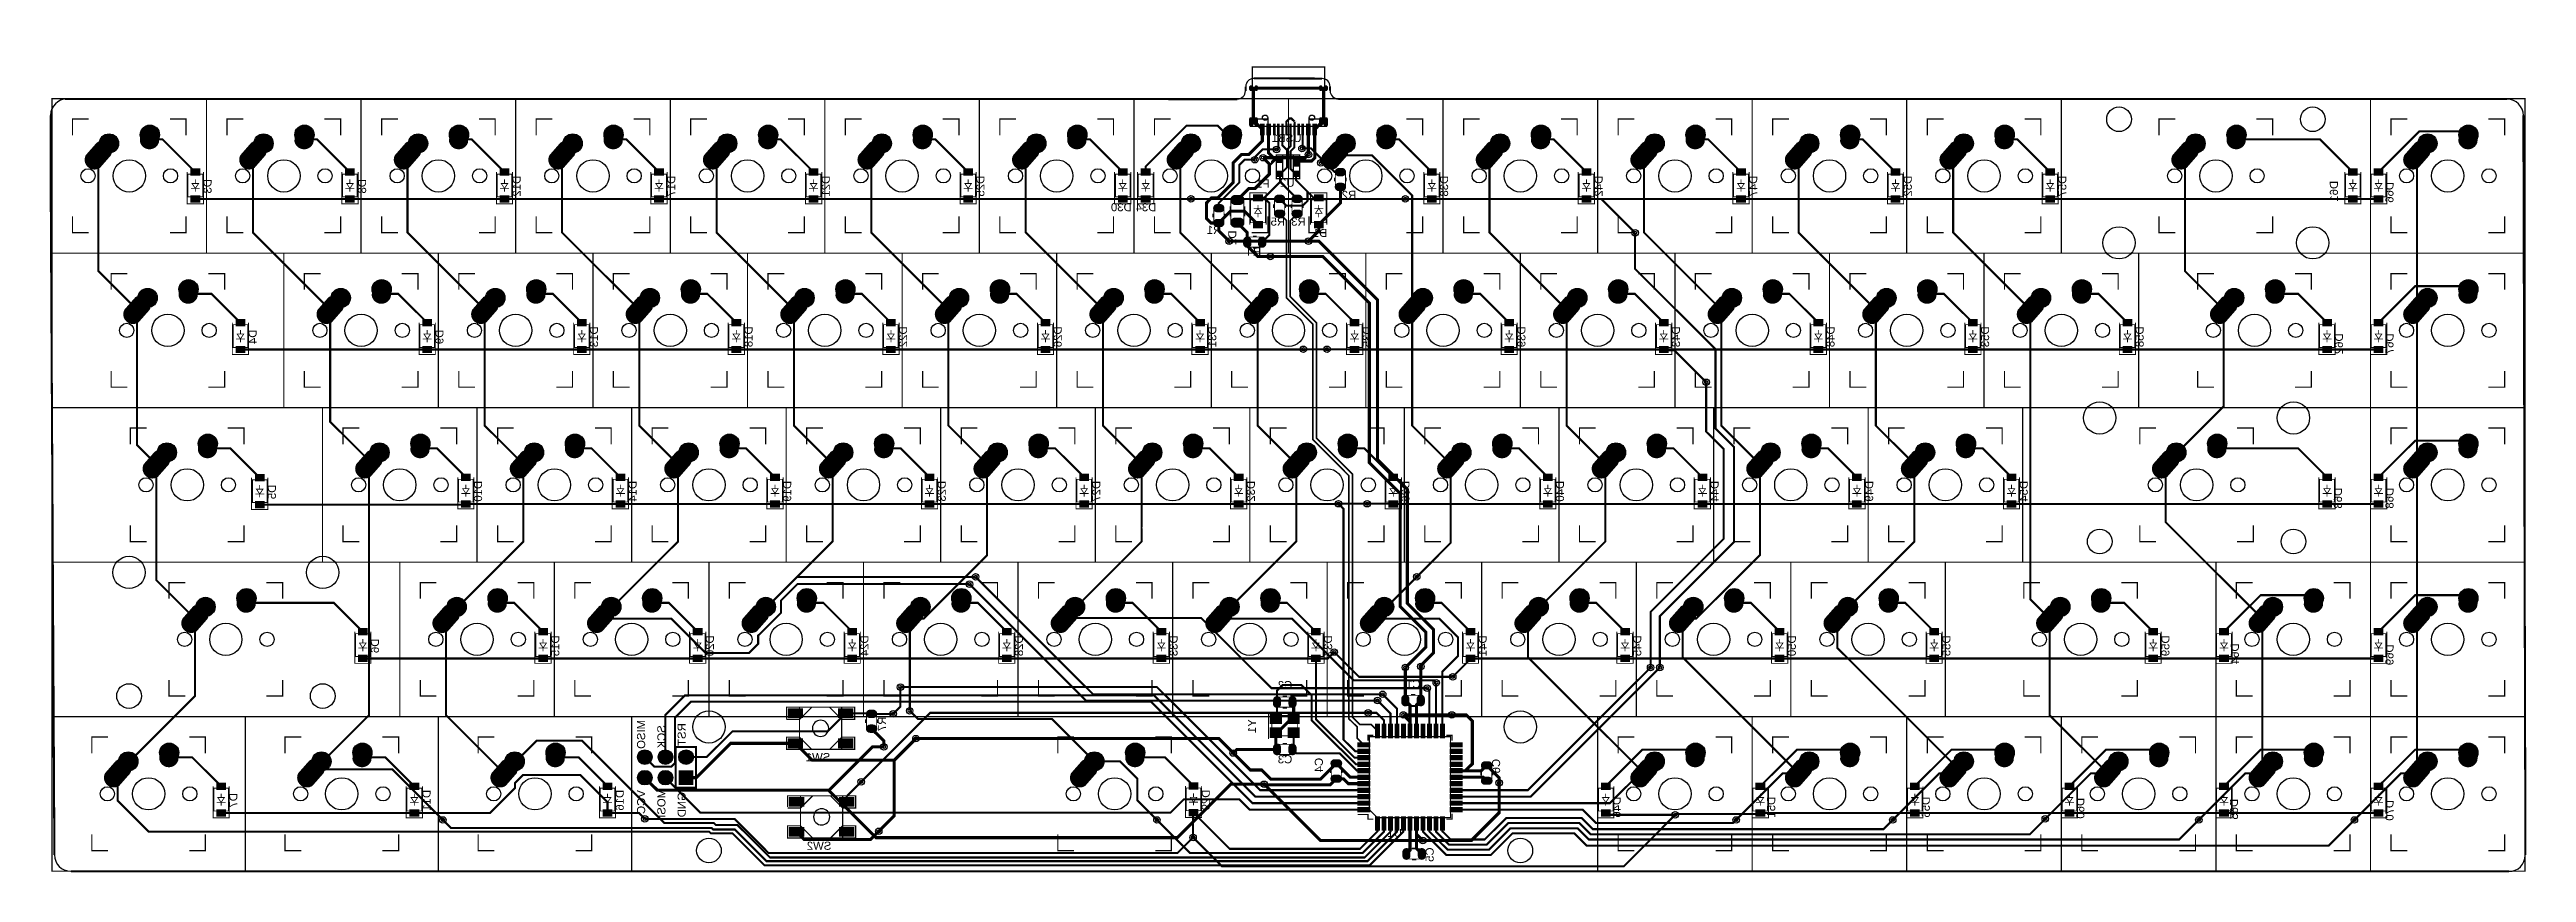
# Model space of a CAD drawing. Header units: millimetres. Extents: x 54 to 360, y -175 to -73.
import ezdxf

# ---------------------------------------------------------------- set-up
doc = ezdxf.new("R2010")
doc.units = ezdxf.units.MM
for name, color, linetype, true_color in [('BoardOutline', 7, 'Continuous', 0xff00ff), ('BottomLayer', 7, 'Continuous', 0x0000ff), ('BottomPasteMaskLayer', 7, 'Continuous', 0x800000), ('BottomSilkLayer', 7, 'Continuous', 0x808000), ('BottomSolderMaskLayer', 7, 'Continuous', 0xaa00ff), ('Document', 7, 'Continuous', 0xffffff), ('Hole', 7, 'Continuous', 0x222222), ('Multi-Layer', 7, 'Continuous', 0xc0c0c0), ('TopLayer', 7, 'Continuous', 0xff0000), ('TopSolderMaskLayer', 7, 'Continuous', 0x800080)]:
    doc.layers.add(name, color=color, linetype=linetype, true_color=true_color)
doc.styles.get("Standard").update_dxf_attribs({"font": 'arial.ttf'})

msp = doc.modelspace()

# ---------------------------------------------------------------- texts
at = {"layer": 'BottomSilkLayer', "text_generation_flag": 2}
for s, p in [('USB1', (208.56, -84.81)), ('F1', (204.63, -90.42)), ('U2', (207.7, -90.32)), ('R2', (215.3, -91.82)), ('D30', (187.64, -93.34)), ('D34', (190.68, -93.34)), ('R5', (206.54, -95.12)), ('R3', (209.08, -95.12)), ('R1', (198.67, -96.14)), ('D1', (211.75, -96.52)), ('R4', (203.59, -98.8)), ('C2', (207.43, -152.27)), ('C1', (223.24, -152.15)), ('SW1', (150.49, -161.16)), ('C3', (207.43, -161.42)), ('U1', (220.95, -170.5)), ('SW2', (150.62, -172.08))]:
    msp.add_text(s, height=1, dxfattribs=at).set_placement(p)
for s, p in [('D3', (74.23, -89.37)), ('D8', (93.28, -89.37)), ('D12', (112.33, -88.97)), ('D17', (131.38, -88.97)), ('D21', (150.43, -88.97)), ('D25', (169.48, -88.97)), ('D38', (226.63, -88.97)), ('D42', (245.68, -88.97)), ('D47', (264.73, -88.97)), ('D52', (283.78, -88.97)), ('D57', (302.83, -88.97)), ('D61', (336.3, -89.6)), ('D66', (343.15, -89.73)), ('D2', (200.53, -95.72)), ('D4', (79.79, -107.94)), ('D9', (102.81, -107.94)), ('D13', (121.86, -107.54)), ('D18', (140.91, -107.54)), ('D22', (159.96, -107.54)), ('D26', (179.01, -107.54)), ('D31', (198.06, -107.54)), ('D35', (217.11, -107.54)), ('D39', (236.16, -107.54)), ('D43', (255.21, -107.54)), ('D48', (274.26, -107.54)), ('D53', (293.31, -107.54)), ('D58', (312.36, -107.54)), ('D62', (336.93, -108.4)), ('D67', (343.15, -108.4)), ('D5', (82.17, -127.06)), ('D10', (107.57, -126.59)), ('D14', (126.62, -126.59)), ('D19', (145.67, -126.59)), ('D23', (164.72, -126.59)), ('D27', (183.77, -126.59)), ('D32', (202.82, -126.59)), ('D36', (221.87, -126.59)), ('D40', (240.92, -126.59)), ('D44', (259.97, -126.59)), ('D49', (279.02, -126.59)), ('D54', (298.07, -126.59)), ('D63', (336.8, -127.45)), ('D68', (343.15, -127.45)), ('D6', (94.87, -146.04)), ('D15', (117.09, -145.64)), ('D20', (136.14, -145.64)), ('D24', (155.19, -145.64)), ('D28', (174.24, -145.64)), ('D33', (193.29, -145.64)), ('D37', (212.34, -145.64)), ('D41', (231.39, -145.64)), ('D45', (250.44, -145.64)), ('D50', (269.49, -145.64)), ('D55', (288.54, -145.64)), ('D59', (315.53, -145.64)), ('D64', (324.1, -146.63)), ('D69', (343.15, -146.75)), ('MISO', (127.67, -156.07)), ('SCK', (130.17, -156.72)), ('RST', (132.67, -156.47)), ('R7', (157.35, -155.66)), ('Y1', (202.95, -155.98)), ('C4', (211.2, -160.74)), ('C6', (233.04, -160.87)), ('D11', (101.22, -164.69)), ('D16', (125.03, -164.69)), ('VCC', (127.67, -164.72)), ('MOSI', (130.17, -164.57)), ('D29', (197.26, -164.66)), ('D7', (77.41, -165.09)), ('GND', (132.67, -164.97)), ('D46', (247.9, -165.55)), ('D51', (266.95, -165.55)), ('D56', (286, -165.55)), ('D60', (305.05, -165.68)), ('D65', (323.98, -165.8)), ('D70', (343.15, -165.93)), ('C5', (224.86, -171.79))]:
    msp.add_text(s, height=1, rotation=90, dxfattribs=at).set_placement(p)

# ---------------------------------------------------------------- hatches: boundary and pattern name
at = {"layer": 'BottomLayer'}
for points in [[(203.44, -82.53), (204.04, -82.53), (204.04, -83.98), (203.44, -83.98)], [(204.21, -82.53), (204.81, -82.53), (204.81, -83.98), (204.21, -83.98)], [(205.06, -82.53), (205.36, -82.53), (205.36, -83.98), (205.06, -83.98)], [(205.56, -82.53), (205.86, -82.53), (205.86, -83.98), (205.56, -83.98)], [(206.06, -82.53), (206.36, -82.53), (206.36, -83.98), (206.06, -83.98)], [(206.56, -82.53), (206.86, -82.53), (206.86, -83.98), (206.56, -83.98)], [(207.06, -82.53), (207.36, -82.53), (207.36, -83.98), (207.06, -83.98)], [(207.56, -82.53), (207.86, -82.53), (207.86, -83.98), (207.56, -83.98)], [(208.06, -82.53), (208.36, -82.53), (208.36, -83.98), (208.06, -83.98)], [(208.56, -82.53), (208.86, -82.53), (208.86, -83.98), (208.56, -83.98)], [(209.11, -82.53), (209.71, -82.53), (209.71, -83.98), (209.11, -83.98)], [(209.89, -82.53), (210.49, -82.53), (210.49, -83.98), (209.89, -83.98)], [(71.63, -88.97), (71.63, -88.07), (72.83, -88.07), (72.83, -88.97)], [(90.68, -88.97), (90.68, -88.07), (91.88, -88.07), (91.88, -88.97)], [(109.73, -88.97), (109.73, -88.07), (110.93, -88.07), (110.93, -88.97)], [(128.78, -88.97), (128.78, -88.07), (129.98, -88.07), (129.98, -88.97)], [(147.83, -88.97), (147.83, -88.07), (149.03, -88.07), (149.03, -88.97)], [(166.88, -88.97), (166.88, -88.07), (168.08, -88.07), (168.08, -88.97)], [(185.93, -88.97), (185.93, -88.07), (187.13, -88.07), (187.13, -88.97)], [(188.76, -88.97), (188.76, -88.07), (189.96, -88.07), (189.96, -88.97)], [(206.25, -86.62), (206.25, -87.22), (205.55, -87.22), (205.55, -86.62)], [(206.25, -88.52), (206.25, -89.12), (205.55, -89.12), (205.55, -88.52)], [(208.25, -86.62), (208.25, -87.62), (207.55, -87.62), (207.55, -86.62)], [(208.25, -88.52), (208.25, -89.12), (207.55, -89.12), (207.55, -88.52)], [(213.55, -88.01), (213.61, -88.01), (213.67, -88.02), (213.74, -88.04), (213.79, -88.07), (213.85, -88.1), (213.9, -88.15), (213.94, -88.19), (213.98, -88.24), (214.01, -88.3), (214.03, -88.36), (214.05, -88.42), (214.06, -88.49), (214.06, -88.55), (214.05, -88.61), (214.03, -88.68), (214.01, -88.74), (213.98, -88.79), (213.94, -88.85), (213.9, -88.89), (213.85, -88.93), (213.79, -88.97), (213.74, -89), (213.67, -89.02), (213.61, -89.03), (213.55, -89.03), (213.17, -89.03), (213.11, -89.03), (213.04, -89.02), (212.98, -89), (212.93, -88.97), (212.87, -88.93), (212.82, -88.89), (212.78, -88.85), (212.74, -88.79), (212.71, -88.74), (212.68, -88.68), (212.67, -88.61), (212.66, -88.55), (212.66, -88.49), (212.67, -88.42), (212.68, -88.36), (212.71, -88.3), (212.74, -88.24), (212.78, -88.19), (212.82, -88.15), (212.87, -88.1), (212.93, -88.07), (212.98, -88.04), (213.04, -88.02), (213.11, -88.01), (213.17, -88.01)], [(224.03, -88.97), (224.03, -88.07), (225.23, -88.07), (225.23, -88.97)], [(243.08, -88.97), (243.08, -88.07), (244.28, -88.07), (244.28, -88.97)], [(262.13, -88.97), (262.13, -88.07), (263.33, -88.07), (263.33, -88.97)], [(281.18, -88.97), (281.18, -88.07), (282.38, -88.07), (282.38, -88.97)], [(300.23, -88.97), (300.23, -88.07), (301.43, -88.07), (301.43, -88.97)], [(337.54, -88.97), (337.54, -88.07), (338.74, -88.07), (338.74, -88.97)], [(340.71, -88.97), (340.71, -88.07), (341.91, -88.07), (341.91, -88.97)], [(71.63, -92.27), (71.63, -91.37), (72.83, -91.37), (72.83, -92.27)], [(90.68, -92.27), (90.68, -91.37), (91.88, -91.37), (91.88, -92.27)], [(109.73, -92.27), (109.73, -91.37), (110.93, -91.37), (110.93, -92.27)], [(128.78, -92.27), (128.78, -91.37), (129.98, -91.37), (129.98, -92.27)], [(147.83, -92.27), (147.83, -91.37), (149.03, -91.37), (149.03, -92.27)], [(166.88, -92.27), (166.88, -91.37), (168.08, -91.37), (168.08, -92.27)], [(185.93, -92.27), (185.93, -91.37), (187.13, -91.37), (187.13, -92.27)], [(188.76, -92.27), (188.76, -91.37), (189.96, -91.37), (189.96, -92.27)], [(200.91, -91.32), (200.99, -91.33), (201.07, -91.34), (201.14, -91.37), (201.21, -91.4), (201.28, -91.44), (201.34, -91.49), (201.39, -91.55), (201.44, -91.61), (201.48, -91.68), (201.5, -91.75), (201.52, -91.83), (201.53, -91.91), (201.53, -91.99), (201.52, -92.06), (201.5, -92.14), (201.48, -92.21), (201.44, -92.28), (201.39, -92.35), (201.34, -92.4), (201.28, -92.45), (201.21, -92.5), (201.14, -92.53), (201.07, -92.55), (200.99, -92.57), (200.91, -92.57), (200.41, -92.57), (200.33, -92.57), (200.25, -92.55), (200.18, -92.53), (200.11, -92.5), (200.04, -92.45), (199.98, -92.4), (199.93, -92.35), (199.88, -92.28), (199.84, -92.21), (199.82, -92.14), (199.8, -92.06), (199.79, -91.99), (199.79, -91.91), (199.8, -91.83), (199.82, -91.75), (199.84, -91.68), (199.88, -91.61), (199.93, -91.55), (199.98, -91.49), (200.04, -91.44), (200.11, -91.4), (200.18, -91.37), (200.25, -91.34), (200.33, -91.33), (200.41, -91.32)], [(203.8, -91.24), (203.8, -92.14), (202.6, -92.14), (202.6, -91.24)], [(206.05, -91.31), (206.12, -91.31), (206.18, -91.32), (206.24, -91.34), (206.3, -91.37), (206.36, -91.41), (206.4, -91.45), (206.45, -91.49), (206.49, -91.55), (206.52, -91.6), (206.54, -91.66), (206.56, -91.72), (206.57, -91.79), (206.57, -91.85), (206.56, -91.92), (206.54, -91.98), (206.52, -92.04), (206.49, -92.1), (206.45, -92.15), (206.4, -92.19), (206.36, -92.24), (206.3, -92.27), (206.24, -92.3), (206.18, -92.32), (206.12, -92.33), (206.05, -92.33), (205.68, -92.33), (205.61, -92.33), (205.55, -92.32), (205.49, -92.3), (205.43, -92.27), (205.38, -92.24), (205.33, -92.19), (205.28, -92.15), (205.25, -92.1), (205.22, -92.04), (205.19, -91.98), (205.18, -91.92), (205.17, -91.85), (205.17, -91.79), (205.18, -91.72), (205.19, -91.66), (205.22, -91.6), (205.25, -91.55), (205.28, -91.49), (205.33, -91.45), (205.38, -91.41), (205.43, -91.37), (205.49, -91.34), (205.55, -91.32), (205.61, -91.31), (205.68, -91.31)], [(208.21, -91.31), (208.28, -91.31), (208.34, -91.32), (208.4, -91.34), (208.46, -91.37), (208.51, -91.41), (208.56, -91.45), (208.61, -91.49), (208.65, -91.55), (208.68, -91.6), (208.7, -91.66), (208.72, -91.72), (208.72, -91.79), (208.72, -91.85), (208.72, -91.92), (208.7, -91.98), (208.68, -92.04), (208.65, -92.1), (208.61, -92.15), (208.56, -92.19), (208.51, -92.24), (208.46, -92.27), (208.4, -92.3), (208.34, -92.32), (208.28, -92.33), (208.21, -92.33), (207.84, -92.33), (207.77, -92.33), (207.71, -92.32), (207.65, -92.3), (207.59, -92.27), (207.54, -92.24), (207.49, -92.19), (207.44, -92.15), (207.41, -92.1), (207.37, -92.04), (207.35, -91.98), (207.33, -91.92), (207.33, -91.85), (207.33, -91.79), (207.33, -91.72), (207.35, -91.66), (207.37, -91.6), (207.41, -91.55), (207.44, -91.49), (207.49, -91.45), (207.54, -91.41), (207.59, -91.37), (207.65, -91.34), (207.71, -91.32), (207.77, -91.31), (207.84, -91.31)], [(211.29, -91.24), (211.29, -92.14), (210.09, -92.14), (210.09, -91.24)], [(213.55, -89.83), (213.61, -89.84), (213.67, -89.85), (213.74, -89.87), (213.79, -89.89), (213.85, -89.93), (213.9, -89.97), (213.94, -90.02), (213.98, -90.07), (214.01, -90.13), (214.03, -90.19), (214.05, -90.25), (214.06, -90.31), (214.06, -90.38), (214.05, -90.44), (214.03, -90.5), (214.01, -90.56), (213.98, -90.62), (213.94, -90.67), (213.9, -90.72), (213.85, -90.76), (213.79, -90.79), (213.74, -90.82), (213.67, -90.84), (213.61, -90.85), (213.55, -90.86), (213.17, -90.86), (213.11, -90.85), (213.04, -90.84), (212.98, -90.82), (212.93, -90.79), (212.87, -90.76), (212.82, -90.72), (212.78, -90.67), (212.74, -90.62), (212.71, -90.56), (212.68, -90.5), (212.67, -90.44), (212.66, -90.38), (212.66, -90.31), (212.67, -90.25), (212.68, -90.19), (212.71, -90.13), (212.74, -90.07), (212.78, -90.02), (212.82, -89.97), (212.87, -89.93), (212.93, -89.89), (212.98, -89.87), (213.04, -89.85), (213.11, -89.84), (213.17, -89.83)], [(224.03, -92.27), (224.03, -91.37), (225.23, -91.37), (225.23, -92.27)], [(243.08, -92.27), (243.08, -91.37), (244.28, -91.37), (244.28, -92.27)], [(262.13, -92.27), (262.13, -91.37), (263.33, -91.37), (263.33, -92.27)], [(281.18, -92.27), (281.18, -91.37), (282.38, -91.37), (282.38, -92.27)], [(300.23, -92.27), (300.23, -91.37), (301.43, -91.37), (301.43, -92.27)], [(337.54, -92.27), (337.54, -91.37), (338.74, -91.37), (338.74, -92.27)], [(340.71, -92.27), (340.71, -91.37), (341.91, -91.37), (341.91, -92.27)], [(198.56, -92.45), (198.63, -92.46), (198.69, -92.47), (198.75, -92.49), (198.81, -92.51), (198.86, -92.55), (198.91, -92.59), (198.96, -92.64), (198.99, -92.69), (199.02, -92.75), (199.05, -92.81), (199.06, -92.87), (199.07, -92.93), (199.07, -93), (199.06, -93.06), (199.05, -93.12), (199.02, -93.18), (198.99, -93.24), (198.96, -93.29), (198.91, -93.34), (198.86, -93.38), (198.81, -93.41), (198.75, -93.44), (198.69, -93.46), (198.63, -93.47), (198.56, -93.48), (198.19, -93.48), (198.12, -93.47), (198.06, -93.46), (198, -93.44), (197.94, -93.41), (197.88, -93.38), (197.84, -93.34), (197.79, -93.29), (197.75, -93.24), (197.72, -93.18), (197.7, -93.12), (197.68, -93.06), (197.67, -93), (197.67, -92.93), (197.68, -92.87), (197.7, -92.81), (197.72, -92.75), (197.75, -92.69), (197.79, -92.64), (197.84, -92.59), (197.88, -92.55), (197.94, -92.51), (198, -92.49), (198.06, -92.47), (198.12, -92.46), (198.19, -92.45)], [(198.56, -94.28), (198.63, -94.28), (198.69, -94.29), (198.75, -94.31), (198.81, -94.34), (198.86, -94.37), (198.91, -94.42), (198.96, -94.46), (198.99, -94.51), (199.02, -94.57), (199.05, -94.63), (199.06, -94.69), (199.07, -94.76), (199.07, -94.82), (199.06, -94.88), (199.05, -94.95), (199.02, -95.01), (198.99, -95.06), (198.96, -95.12), (198.91, -95.16), (198.86, -95.2), (198.81, -95.24), (198.75, -95.27), (198.69, -95.29), (198.63, -95.3), (198.56, -95.3), (198.19, -95.3), (198.12, -95.3), (198.06, -95.29), (198, -95.27), (197.94, -95.24), (197.88, -95.2), (197.84, -95.16), (197.79, -95.12), (197.75, -95.06), (197.72, -95.01), (197.7, -94.95), (197.68, -94.88), (197.67, -94.82), (197.67, -94.76), (197.68, -94.69), (197.7, -94.63), (197.72, -94.57), (197.75, -94.51), (197.79, -94.46), (197.84, -94.42), (197.88, -94.37), (197.94, -94.34), (198, -94.31), (198.06, -94.29), (198.12, -94.28), (198.19, -94.28)], [(200.91, -94.12), (200.99, -94.13), (201.07, -94.14), (201.14, -94.17), (201.21, -94.2), (201.28, -94.24), (201.34, -94.29), (201.39, -94.35), (201.44, -94.41), (201.48, -94.48), (201.5, -94.55), (201.52, -94.63), (201.53, -94.71), (201.53, -94.79), (201.52, -94.86), (201.5, -94.94), (201.48, -95.01), (201.44, -95.08), (201.39, -95.15), (201.34, -95.2), (201.28, -95.25), (201.21, -95.3), (201.14, -95.33), (201.07, -95.35), (200.99, -95.37), (200.91, -95.37), (200.41, -95.37), (200.33, -95.37), (200.25, -95.35), (200.18, -95.33), (200.11, -95.3), (200.04, -95.25), (199.98, -95.2), (199.93, -95.15), (199.88, -95.08), (199.84, -95.01), (199.82, -94.94), (199.8, -94.86), (199.79, -94.79), (199.79, -94.71), (199.8, -94.63), (199.82, -94.55), (199.84, -94.48), (199.88, -94.41), (199.93, -94.35), (199.98, -94.29), (200.04, -94.24), (200.11, -94.2), (200.18, -94.17), (200.25, -94.14), (200.33, -94.13), (200.41, -94.12)], [(203.8, -94.54), (203.8, -95.44), (202.6, -95.44), (202.6, -94.54)], [(206.05, -93.13), (206.12, -93.14), (206.18, -93.15), (206.24, -93.17), (206.3, -93.2), (206.36, -93.23), (206.4, -93.27), (206.45, -93.32), (206.49, -93.37), (206.52, -93.43), (206.54, -93.49), (206.56, -93.55), (206.57, -93.61), (206.57, -93.68), (206.56, -93.74), (206.54, -93.8), (206.52, -93.86), (206.49, -93.92), (206.45, -93.97), (206.4, -94.02), (206.36, -94.06), (206.3, -94.09), (206.24, -94.12), (206.18, -94.14), (206.12, -94.15), (206.05, -94.16), (205.68, -94.16), (205.61, -94.15), (205.55, -94.14), (205.49, -94.12), (205.43, -94.09), (205.38, -94.06), (205.33, -94.02), (205.28, -93.97), (205.25, -93.92), (205.22, -93.86), (205.19, -93.8), (205.18, -93.74), (205.17, -93.68), (205.17, -93.61), (205.18, -93.55), (205.19, -93.49), (205.22, -93.43), (205.25, -93.37), (205.28, -93.32), (205.33, -93.27), (205.38, -93.23), (205.43, -93.2), (205.49, -93.17), (205.55, -93.15), (205.61, -93.14), (205.68, -93.13)], [(208.21, -93.13), (208.28, -93.14), (208.34, -93.15), (208.4, -93.17), (208.46, -93.2), (208.51, -93.23), (208.56, -93.27), (208.61, -93.32), (208.65, -93.37), (208.68, -93.43), (208.7, -93.49), (208.72, -93.55), (208.72, -93.61), (208.72, -93.68), (208.72, -93.74), (208.7, -93.8), (208.68, -93.86), (208.65, -93.92), (208.61, -93.97), (208.56, -94.02), (208.51, -94.06), (208.46, -94.09), (208.4, -94.12), (208.34, -94.14), (208.28, -94.15), (208.21, -94.16), (207.84, -94.16), (207.77, -94.15), (207.71, -94.14), (207.65, -94.12), (207.59, -94.09), (207.54, -94.06), (207.49, -94.02), (207.44, -93.97), (207.41, -93.92), (207.37, -93.86), (207.35, -93.8), (207.33, -93.74), (207.33, -93.68), (207.33, -93.61), (207.33, -93.55), (207.35, -93.49), (207.37, -93.43), (207.41, -93.37), (207.44, -93.32), (207.49, -93.27), (207.54, -93.23), (207.59, -93.2), (207.65, -93.17), (207.71, -93.15), (207.77, -93.14), (207.84, -93.13)], [(211.29, -94.54), (211.29, -95.44), (210.09, -95.44), (210.09, -94.54)], [(202.4, -97.34), (202.39, -97.41), (202.38, -97.47), (202.36, -97.53), (202.33, -97.59), (202.3, -97.64), (202.26, -97.69), (202.21, -97.74), (202.16, -97.78), (202.1, -97.81), (202.04, -97.83), (201.98, -97.85), (201.91, -97.85), (201.85, -97.85), (201.79, -97.85), (201.72, -97.83), (201.66, -97.81), (201.61, -97.78), (201.56, -97.74), (201.51, -97.69), (201.47, -97.64), (201.43, -97.59), (201.41, -97.53), (201.39, -97.47), (201.37, -97.41), (201.37, -97.34), (201.37, -96.97), (201.37, -96.9), (201.39, -96.84), (201.41, -96.78), (201.43, -96.72), (201.47, -96.67), (201.51, -96.62), (201.56, -96.57), (201.61, -96.53), (201.66, -96.5), (201.72, -96.48), (201.79, -96.46), (201.85, -96.46), (201.91, -96.46), (201.98, -96.46), (202.04, -96.48), (202.1, -96.5), (202.16, -96.53), (202.21, -96.57), (202.26, -96.62), (202.3, -96.67), (202.33, -96.72), (202.36, -96.78), (202.38, -96.84), (202.39, -96.9), (202.4, -96.97)], [(204.22, -97.34), (204.22, -97.41), (204.2, -97.47), (204.18, -97.53), (204.16, -97.59), (204.12, -97.64), (204.08, -97.69), (204.03, -97.74), (203.98, -97.78), (203.93, -97.81), (203.87, -97.83), (203.8, -97.85), (203.74, -97.85), (203.68, -97.85), (203.61, -97.85), (203.55, -97.83), (203.49, -97.81), (203.43, -97.78), (203.38, -97.74), (203.33, -97.69), (203.29, -97.64), (203.26, -97.59), (203.23, -97.53), (203.21, -97.47), (203.2, -97.41), (203.2, -97.34), (203.2, -96.97), (203.2, -96.9), (203.21, -96.84), (203.23, -96.78), (203.26, -96.72), (203.29, -96.67), (203.33, -96.62), (203.38, -96.57), (203.43, -96.53), (203.49, -96.5), (203.55, -96.48), (203.61, -96.46), (203.68, -96.46), (203.74, -96.46), (203.8, -96.46), (203.87, -96.48), (203.93, -96.5), (203.98, -96.53), (204.03, -96.57), (204.08, -96.62), (204.12, -96.67), (204.16, -96.72), (204.18, -96.78), (204.2, -96.84), (204.22, -96.9), (204.22, -96.97)], [(77.19, -107.54), (77.19, -106.64), (78.39, -106.64), (78.39, -107.54)], [(100.21, -107.54), (100.21, -106.64), (101.41, -106.64), (101.41, -107.54)], [(119.26, -107.54), (119.26, -106.64), (120.46, -106.64), (120.46, -107.54)], [(138.31, -107.54), (138.31, -106.64), (139.51, -106.64), (139.51, -107.54)], [(157.36, -107.54), (157.36, -106.64), (158.56, -106.64), (158.56, -107.54)], [(176.41, -107.54), (176.41, -106.64), (177.61, -106.64), (177.61, -107.54)], [(195.46, -107.54), (195.46, -106.64), (196.66, -106.64), (196.66, -107.54)], [(214.51, -107.54), (214.51, -106.64), (215.71, -106.64), (215.71, -107.54)], [(233.56, -107.54), (233.56, -106.64), (234.76, -106.64), (234.76, -107.54)], [(252.61, -107.54), (252.61, -106.64), (253.81, -106.64), (253.81, -107.54)], [(271.66, -107.54), (271.66, -106.64), (272.86, -106.64), (272.86, -107.54)], [(290.71, -107.54), (290.71, -106.64), (291.91, -106.64), (291.91, -107.54)], [(309.76, -107.54), (309.76, -106.64), (310.96, -106.64), (310.96, -107.54)], [(334.36, -107.54), (334.36, -106.64), (335.56, -106.64), (335.56, -107.54)], [(340.71, -107.54), (340.71, -106.64), (341.91, -106.64), (341.91, -107.54)], [(77.19, -110.84), (77.19, -109.94), (78.39, -109.94), (78.39, -110.84)], [(100.21, -110.84), (100.21, -109.94), (101.41, -109.94), (101.41, -110.84)], [(119.26, -110.84), (119.26, -109.94), (120.46, -109.94), (120.46, -110.84)], [(138.31, -110.84), (138.31, -109.94), (139.51, -109.94), (139.51, -110.84)], [(157.36, -110.84), (157.36, -109.94), (158.56, -109.94), (158.56, -110.84)], [(176.41, -110.84), (176.41, -109.94), (177.61, -109.94), (177.61, -110.84)], [(195.46, -110.84), (195.46, -109.94), (196.66, -109.94), (196.66, -110.84)], [(214.51, -110.84), (214.51, -109.94), (215.71, -109.94), (215.71, -110.84)], [(233.56, -110.84), (233.56, -109.94), (234.76, -109.94), (234.76, -110.84)], [(252.61, -110.84), (252.61, -109.94), (253.81, -109.94), (253.81, -110.84)], [(271.66, -110.84), (271.66, -109.94), (272.86, -109.94), (272.86, -110.84)], [(290.71, -110.84), (290.71, -109.94), (291.91, -109.94), (291.91, -110.84)], [(309.76, -110.84), (309.76, -109.94), (310.96, -109.94), (310.96, -110.84)], [(334.36, -110.84), (334.36, -109.94), (335.56, -109.94), (335.56, -110.84)], [(340.71, -110.84), (340.71, -109.94), (341.91, -109.94), (341.91, -110.84)], [(79.57, -126.66), (79.57, -125.76), (80.77, -125.76), (80.77, -126.66)], [(104.97, -126.59), (104.97, -125.69), (106.17, -125.69), (106.17, -126.59)], [(124.02, -126.59), (124.02, -125.69), (125.22, -125.69), (125.22, -126.59)], [(143.07, -126.59), (143.07, -125.69), (144.27, -125.69), (144.27, -126.59)], [(162.12, -126.59), (162.12, -125.69), (163.32, -125.69), (163.32, -126.59)], [(181.17, -126.59), (181.17, -125.69), (182.37, -125.69), (182.37, -126.59)], [(200.22, -126.59), (200.22, -125.69), (201.42, -125.69), (201.42, -126.59)], [(219.27, -126.59), (219.27, -125.69), (220.47, -125.69), (220.47, -126.59)], [(238.32, -126.59), (238.32, -125.69), (239.52, -125.69), (239.52, -126.59)], [(257.37, -126.59), (257.37, -125.69), (258.57, -125.69), (258.57, -126.59)], [(276.42, -126.59), (276.42, -125.69), (277.62, -125.69), (277.62, -126.59)], [(295.47, -126.59), (295.47, -125.69), (296.67, -125.69), (296.67, -126.59)], [(334.36, -126.59), (334.36, -125.69), (335.56, -125.69), (335.56, -126.59)], [(340.71, -126.59), (340.71, -125.69), (341.91, -125.69), (341.91, -126.59)], [(79.57, -129.96), (79.57, -129.06), (80.77, -129.06), (80.77, -129.96)], [(104.97, -129.89), (104.97, -128.99), (106.17, -128.99), (106.17, -129.89)], [(124.02, -129.89), (124.02, -128.99), (125.22, -128.99), (125.22, -129.89)], [(143.07, -129.89), (143.07, -128.99), (144.27, -128.99), (144.27, -129.89)], [(162.12, -129.89), (162.12, -128.99), (163.32, -128.99), (163.32, -129.89)], [(181.17, -129.89), (181.17, -128.99), (182.37, -128.99), (182.37, -129.89)], [(200.22, -129.89), (200.22, -128.99), (201.42, -128.99), (201.42, -129.89)], [(219.27, -129.89), (219.27, -128.99), (220.47, -128.99), (220.47, -129.89)], [(238.32, -129.89), (238.32, -128.99), (239.52, -128.99), (239.52, -129.89)], [(257.37, -129.89), (257.37, -128.99), (258.57, -128.99), (258.57, -129.89)], [(276.42, -129.89), (276.42, -128.99), (277.62, -128.99), (277.62, -129.89)], [(295.47, -129.89), (295.47, -128.99), (296.67, -128.99), (296.67, -129.89)], [(334.36, -129.89), (334.36, -128.99), (335.56, -128.99), (335.56, -129.89)], [(340.71, -129.89), (340.71, -128.99), (341.91, -128.99), (341.91, -129.89)], [(92.27, -145.64), (92.27, -144.74), (93.47, -144.74), (93.47, -145.64)], [(114.49, -145.64), (114.49, -144.74), (115.69, -144.74), (115.69, -145.64)], [(133.54, -145.64), (133.54, -144.74), (134.74, -144.74), (134.74, -145.64)], [(152.59, -145.64), (152.59, -144.74), (153.79, -144.74), (153.79, -145.64)], [(171.64, -145.64), (171.64, -144.74), (172.84, -144.74), (172.84, -145.64)], [(190.69, -145.64), (190.69, -144.74), (191.89, -144.74), (191.89, -145.64)], [(209.74, -145.64), (209.74, -144.74), (210.94, -144.74), (210.94, -145.64)], [(228.79, -145.64), (228.79, -144.74), (229.99, -144.74), (229.99, -145.64)], [(247.84, -145.64), (247.84, -144.74), (249.04, -144.74), (249.04, -145.64)], [(266.89, -145.64), (266.89, -144.74), (268.09, -144.74), (268.09, -145.64)], [(285.94, -145.64), (285.94, -144.74), (287.14, -144.74), (287.14, -145.64)], [(312.93, -145.64), (312.93, -144.74), (314.13, -144.74), (314.13, -145.64)], [(321.66, -145.64), (321.66, -144.74), (322.86, -144.74), (322.86, -145.64)], [(340.71, -145.64), (340.71, -144.74), (341.91, -144.74), (341.91, -145.64)], [(92.27, -148.94), (92.27, -148.04), (93.47, -148.04), (93.47, -148.94)], [(114.49, -148.94), (114.49, -148.04), (115.69, -148.04), (115.69, -148.94)], [(133.54, -148.94), (133.54, -148.04), (134.74, -148.04), (134.74, -148.94)], [(152.59, -148.94), (152.59, -148.04), (153.79, -148.04), (153.79, -148.94)], [(171.64, -148.94), (171.64, -148.04), (172.84, -148.04), (172.84, -148.94)], [(190.69, -148.94), (190.69, -148.04), (191.89, -148.04), (191.89, -148.94)], [(209.74, -148.94), (209.74, -148.04), (210.94, -148.04), (210.94, -148.94)], [(228.79, -148.94), (228.79, -148.04), (229.99, -148.04), (229.99, -148.94)], [(247.84, -148.94), (247.84, -148.04), (249.04, -148.04), (249.04, -148.94)], [(266.89, -148.94), (266.89, -148.04), (268.09, -148.04), (268.09, -148.94)], [(285.94, -148.94), (285.94, -148.04), (287.14, -148.04), (287.14, -148.94)], [(312.93, -148.94), (312.93, -148.04), (314.13, -148.04), (314.13, -148.94)], [(321.66, -148.94), (321.66, -148.04), (322.86, -148.04), (322.86, -148.94)], [(340.71, -148.94), (340.71, -148.04), (341.91, -148.04), (341.91, -148.94)], [(147.09, -155.8), (145.29, -155.8), (145.29, -154.7), (147.09, -154.7)], [(153.29, -155.8), (151.49, -155.8), (151.49, -154.7), (153.29, -154.7)], [(155.39, -155.83), (155.32, -155.83), (155.26, -155.82), (155.2, -155.8), (155.14, -155.77), (155.09, -155.74), (155.04, -155.69), (154.99, -155.65), (154.95, -155.6), (154.92, -155.54), (154.9, -155.48), (154.88, -155.42), (154.88, -155.35), (154.88, -155.29), (154.88, -155.22), (154.9, -155.16), (154.92, -155.1), (154.95, -155.05), (154.99, -154.99), (155.04, -154.95), (155.09, -154.91), (155.14, -154.87), (155.2, -154.84), (155.26, -154.82), (155.32, -154.81), (155.39, -154.81), (155.76, -154.81), (155.83, -154.81), (155.89, -154.82), (155.95, -154.84), (156.01, -154.87), (156.06, -154.91), (156.11, -154.95), (156.16, -154.99), (156.2, -155.05), (156.23, -155.1), (156.25, -155.16), (156.27, -155.22), (156.27, -155.29), (156.27, -155.35), (156.27, -155.42), (156.25, -155.48), (156.23, -155.54), (156.2, -155.6), (156.16, -155.65), (156.11, -155.69), (156.06, -155.74), (156.01, -155.77), (155.95, -155.8), (155.89, -155.82), (155.83, -155.83), (155.76, -155.83)], [(204.7, -155.33), (206.1, -155.33), (206.1, -156.53), (204.7, -156.53)], [(206.05, -154.09), (206.05, -154.15), (206.04, -154.21), (206.02, -154.27), (205.99, -154.33), (205.96, -154.38), (205.92, -154.43), (205.87, -154.47), (205.82, -154.51), (205.76, -154.54), (205.71, -154.56), (205.65, -154.58), (205.58, -154.58), (205.52, -154.58), (205.46, -154.58), (205.4, -154.56), (205.34, -154.54), (205.28, -154.51), (205.23, -154.47), (205.19, -154.43), (205.15, -154.38), (205.11, -154.33), (205.09, -154.27), (205.07, -154.21), (205.06, -154.15), (205.05, -154.09), (205.05, -153.64), (205.06, -153.57), (205.07, -153.51), (205.09, -153.45), (205.11, -153.39), (205.15, -153.34), (205.19, -153.29), (205.23, -153.25), (205.28, -153.21), (205.34, -153.18), (205.4, -153.16), (205.46, -153.14), (205.52, -153.14), (205.58, -153.14), (205.65, -153.14), (205.71, -153.16), (205.76, -153.18), (205.82, -153.21), (205.87, -153.25), (205.92, -153.29), (205.96, -153.34), (205.99, -153.39), (206.02, -153.45), (206.04, -153.51), (206.05, -153.57), (206.05, -153.64)], [(206.9, -155.33), (208.3, -155.33), (208.3, -156.53), (206.9, -156.53)], [(207.95, -154.09), (207.95, -154.15), (207.94, -154.21), (207.92, -154.27), (207.89, -154.33), (207.86, -154.38), (207.82, -154.43), (207.77, -154.47), (207.72, -154.51), (207.66, -154.54), (207.61, -154.56), (207.55, -154.58), (207.48, -154.58), (207.42, -154.58), (207.36, -154.58), (207.3, -154.56), (207.24, -154.54), (207.18, -154.51), (207.13, -154.47), (207.09, -154.43), (207.05, -154.38), (207.01, -154.33), (206.99, -154.27), (206.97, -154.21), (206.96, -154.15), (206.95, -154.09), (206.95, -153.64), (206.96, -153.57), (206.97, -153.51), (206.99, -153.45), (207.01, -153.39), (207.05, -153.34), (207.09, -153.29), (207.13, -153.25), (207.18, -153.21), (207.24, -153.18), (207.3, -153.16), (207.36, -153.14), (207.42, -153.14), (207.48, -153.14), (207.55, -153.14), (207.61, -153.16), (207.66, -153.18), (207.72, -153.21), (207.77, -153.25), (207.82, -153.29), (207.86, -153.34), (207.89, -153.39), (207.92, -153.45), (207.94, -153.51), (207.95, -153.57), (207.95, -153.64)], [(221.87, -153.89), (221.86, -153.96), (221.85, -154.02), (221.83, -154.08), (221.8, -154.14), (221.77, -154.19), (221.73, -154.24), (221.68, -154.28), (221.63, -154.32), (221.58, -154.35), (221.52, -154.37), (221.46, -154.39), (221.4, -154.39), (221.33, -154.39), (221.27, -154.39), (221.21, -154.37), (221.15, -154.35), (221.1, -154.32), (221.05, -154.28), (221, -154.24), (220.96, -154.19), (220.93, -154.14), (220.9, -154.08), (220.88, -154.02), (220.87, -153.96), (220.87, -153.89), (220.87, -153.44), (220.87, -153.38), (220.88, -153.32), (220.9, -153.26), (220.93, -153.2), (220.96, -153.15), (221, -153.1), (221.05, -153.06), (221.1, -153.02), (221.15, -152.99), (221.21, -152.97), (221.27, -152.95), (221.33, -152.95), (221.4, -152.95), (221.46, -152.95), (221.52, -152.97), (221.58, -152.99), (221.63, -153.02), (221.68, -153.06), (221.73, -153.1), (221.77, -153.15), (221.8, -153.2), (221.83, -153.26), (221.85, -153.32), (221.86, -153.38), (221.87, -153.44)], [(223.77, -153.89), (223.76, -153.96), (223.75, -154.02), (223.73, -154.08), (223.7, -154.14), (223.67, -154.19), (223.63, -154.24), (223.58, -154.28), (223.53, -154.32), (223.48, -154.35), (223.42, -154.37), (223.36, -154.39), (223.3, -154.39), (223.23, -154.39), (223.17, -154.39), (223.11, -154.37), (223.05, -154.35), (223, -154.32), (222.95, -154.28), (222.9, -154.24), (222.86, -154.19), (222.83, -154.14), (222.8, -154.08), (222.78, -154.02), (222.77, -153.96), (222.77, -153.89), (222.77, -153.44), (222.77, -153.38), (222.78, -153.32), (222.8, -153.26), (222.83, -153.2), (222.86, -153.15), (222.9, -153.1), (222.95, -153.06), (223, -153.02), (223.05, -152.99), (223.11, -152.97), (223.17, -152.95), (223.23, -152.95), (223.3, -152.95), (223.36, -152.95), (223.42, -152.97), (223.48, -152.99), (223.53, -153.02), (223.58, -153.06), (223.63, -153.1), (223.67, -153.15), (223.7, -153.2), (223.73, -153.26), (223.75, -153.32), (223.76, -153.38), (223.77, -153.44)], [(147.09, -159.5), (145.29, -159.5), (145.29, -158.4), (147.09, -158.4)], [(153.29, -159.5), (151.49, -159.5), (151.49, -158.4), (153.29, -158.4)], [(155.39, -157.66), (155.32, -157.65), (155.26, -157.64), (155.2, -157.62), (155.14, -157.59), (155.09, -157.56), (155.04, -157.52), (154.99, -157.47), (154.95, -157.42), (154.92, -157.36), (154.9, -157.3), (154.88, -157.24), (154.88, -157.18), (154.88, -157.11), (154.88, -157.05), (154.9, -156.99), (154.92, -156.93), (154.95, -156.87), (154.99, -156.82), (155.04, -156.77), (155.09, -156.73), (155.14, -156.7), (155.2, -156.67), (155.26, -156.65), (155.32, -156.64), (155.39, -156.63), (155.76, -156.63), (155.83, -156.64), (155.89, -156.65), (155.95, -156.67), (156.01, -156.7), (156.06, -156.73), (156.11, -156.77), (156.16, -156.82), (156.2, -156.87), (156.23, -156.93), (156.25, -156.99), (156.27, -157.05), (156.27, -157.11), (156.27, -157.18), (156.27, -157.24), (156.25, -157.3), (156.23, -157.36), (156.2, -157.42), (156.16, -157.47), (156.11, -157.52), (156.06, -157.56), (156.01, -157.59), (155.95, -157.62), (155.89, -157.64), (155.83, -157.65), (155.76, -157.66)], [(204.7, -157.03), (206.1, -157.03), (206.1, -158.23), (204.7, -158.23)], [(206.9, -157.03), (208.3, -157.03), (208.3, -158.23), (206.9, -158.23)], [(218.21, -156.68), (218.21, -158.18), (217.66, -158.18), (217.66, -156.68)], [(219.01, -156.68), (219.01, -158.18), (218.46, -158.18), (218.46, -156.68)], [(219.81, -156.68), (219.81, -158.18), (219.26, -158.18), (219.26, -156.68)], [(220.61, -156.68), (220.61, -158.18), (220.06, -158.18), (220.06, -156.68)], [(221.41, -156.68), (221.41, -158.18), (220.86, -158.18), (220.86, -156.68)], [(222.21, -156.68), (222.21, -158.18), (221.66, -158.18), (221.66, -156.68)], [(223.01, -156.68), (223.01, -158.18), (222.46, -158.18), (222.46, -156.68)], [(223.81, -156.68), (223.81, -158.18), (223.26, -158.18), (223.26, -156.68)], [(224.61, -156.68), (224.61, -158.18), (224.06, -158.18), (224.06, -156.68)], [(225.41, -156.68), (225.41, -158.18), (224.86, -158.18), (224.86, -156.68)], [(226.21, -156.68), (226.21, -158.18), (225.66, -158.18), (225.66, -156.68)], [(205.05, -159.48), (205.05, -159.41), (205.06, -159.35), (205.08, -159.29), (205.11, -159.24), (205.14, -159.18), (205.18, -159.13), (205.23, -159.09), (205.28, -159.06), (205.34, -159.02), (205.39, -159), (205.46, -158.99), (205.52, -158.98), (205.58, -158.98), (205.64, -158.99), (205.7, -159), (205.76, -159.02), (205.82, -159.06), (205.87, -159.09), (205.91, -159.13), (205.95, -159.18), (205.99, -159.24), (206.01, -159.29), (206.03, -159.35), (206.05, -159.41), (206.05, -159.48), (206.05, -159.93), (206.05, -159.99), (206.03, -160.05), (206.01, -160.11), (205.99, -160.17), (205.95, -160.22), (205.91, -160.27), (205.87, -160.31), (205.82, -160.35), (205.76, -160.38), (205.7, -160.4), (205.64, -160.42), (205.58, -160.43), (205.52, -160.43), (205.46, -160.42), (205.39, -160.4), (205.34, -160.38), (205.28, -160.35), (205.23, -160.31), (205.18, -160.27), (205.14, -160.22), (205.11, -160.17), (205.08, -160.11), (205.06, -160.05), (205.05, -159.99), (205.05, -159.93)], [(206.95, -159.48), (206.95, -159.41), (206.96, -159.35), (206.98, -159.29), (207.01, -159.24), (207.04, -159.18), (207.08, -159.13), (207.13, -159.09), (207.18, -159.06), (207.24, -159.02), (207.29, -159), (207.36, -158.99), (207.42, -158.98), (207.48, -158.98), (207.54, -158.99), (207.6, -159), (207.66, -159.02), (207.72, -159.06), (207.77, -159.09), (207.81, -159.13), (207.85, -159.18), (207.89, -159.24), (207.91, -159.29), (207.93, -159.35), (207.95, -159.41), (207.95, -159.48), (207.95, -159.93), (207.95, -159.99), (207.93, -160.05), (207.91, -160.11), (207.89, -160.17), (207.85, -160.22), (207.81, -160.27), (207.77, -160.31), (207.72, -160.35), (207.66, -160.38), (207.6, -160.4), (207.54, -160.42), (207.48, -160.43), (207.42, -160.43), (207.36, -160.42), (207.29, -160.4), (207.24, -160.38), (207.18, -160.35), (207.13, -160.31), (207.08, -160.27), (207.04, -160.22), (207.01, -160.17), (206.98, -160.11), (206.96, -160.05), (206.95, -159.99), (206.95, -159.93)], [(213.08, -160.92), (213.14, -160.92), (213.2, -160.93), (213.26, -160.95), (213.32, -160.98), (213.37, -161.01), (213.42, -161.05), (213.46, -161.1), (213.5, -161.15), (213.53, -161.2), (213.55, -161.26), (213.57, -161.32), (213.58, -161.39), (213.58, -161.45), (213.57, -161.51), (213.55, -161.57), (213.53, -161.63), (213.5, -161.68), (213.46, -161.74), (213.42, -161.78), (213.37, -161.82), (213.32, -161.85), (213.26, -161.88), (213.2, -161.9), (213.14, -161.91), (213.08, -161.92), (212.63, -161.92), (212.56, -161.91), (212.5, -161.9), (212.44, -161.88), (212.39, -161.85), (212.33, -161.82), (212.28, -161.78), (212.24, -161.74), (212.2, -161.68), (212.17, -161.63), (212.15, -161.57), (212.14, -161.51), (212.13, -161.45), (212.13, -161.39), (212.14, -161.32), (212.15, -161.26), (212.17, -161.2), (212.2, -161.15), (212.24, -161.1), (212.28, -161.05), (212.33, -161.01), (212.39, -160.98), (212.44, -160.95), (212.5, -160.93), (212.56, -160.92), (212.63, -160.92)], [(215.48, -158.86), (216.98, -158.86), (216.98, -159.41), (215.48, -159.41)], [(215.48, -159.66), (216.98, -159.66), (216.98, -160.21), (215.48, -160.21)], [(215.48, -160.46), (216.98, -160.46), (216.98, -161.01), (215.48, -161.01)], [(215.48, -161.26), (216.98, -161.26), (216.98, -161.81), (215.48, -161.81)], [(226.88, -158.86), (228.38, -158.86), (228.38, -159.41), (226.88, -159.41)], [(226.88, -159.66), (228.38, -159.66), (228.38, -160.21), (226.88, -160.21)], [(226.88, -160.46), (228.38, -160.46), (228.38, -161.01), (226.88, -161.01)], [(226.88, -161.26), (228.38, -161.26), (228.38, -161.81), (226.88, -161.81)], [(231.17, -162.17), (231.11, -162.17), (231.04, -162.15), (230.98, -162.14), (230.93, -162.11), (230.87, -162.08), (230.83, -162.04), (230.78, -161.99), (230.75, -161.94), (230.72, -161.88), (230.69, -161.83), (230.68, -161.76), (230.67, -161.7), (230.67, -161.64), (230.68, -161.58), (230.69, -161.52), (230.72, -161.46), (230.75, -161.4), (230.78, -161.35), (230.83, -161.31), (230.87, -161.27), (230.93, -161.23), (230.98, -161.21), (231.04, -161.19), (231.11, -161.17), (231.17, -161.17), (231.62, -161.17), (231.68, -161.17), (231.74, -161.19), (231.8, -161.21), (231.86, -161.23), (231.91, -161.27), (231.96, -161.31), (232, -161.35), (232.04, -161.4), (232.07, -161.46), (232.09, -161.52), (232.11, -161.58), (232.12, -161.64), (232.12, -161.7), (232.11, -161.76), (232.09, -161.83), (232.07, -161.88), (232.04, -161.94), (232, -161.99), (231.96, -162.04), (231.91, -162.08), (231.86, -162.11), (231.8, -162.14), (231.74, -162.15), (231.68, -162.17), (231.62, -162.17)], [(74.81, -164.69), (74.81, -163.79), (76.01, -163.79), (76.01, -164.69)], [(98.62, -164.69), (98.62, -163.79), (99.82, -163.79), (99.82, -164.69)], [(122.43, -164.69), (122.43, -163.79), (123.63, -163.79), (123.63, -164.69)], [(194.66, -164.66), (194.66, -163.76), (195.86, -163.76), (195.86, -164.66)], [(213.08, -162.82), (213.14, -162.82), (213.2, -162.83), (213.26, -162.85), (213.32, -162.88), (213.37, -162.91), (213.42, -162.95), (213.46, -163), (213.5, -163.05), (213.53, -163.1), (213.55, -163.16), (213.57, -163.22), (213.58, -163.29), (213.58, -163.35), (213.57, -163.41), (213.55, -163.47), (213.53, -163.53), (213.5, -163.58), (213.46, -163.64), (213.42, -163.68), (213.37, -163.72), (213.32, -163.75), (213.26, -163.78), (213.2, -163.8), (213.14, -163.81), (213.08, -163.82), (212.63, -163.82), (212.56, -163.81), (212.5, -163.8), (212.44, -163.78), (212.39, -163.75), (212.33, -163.72), (212.28, -163.68), (212.24, -163.64), (212.2, -163.58), (212.17, -163.53), (212.15, -163.47), (212.14, -163.41), (212.13, -163.35), (212.13, -163.29), (212.14, -163.22), (212.15, -163.16), (212.17, -163.1), (212.2, -163.05), (212.24, -163), (212.28, -162.95), (212.33, -162.91), (212.39, -162.88), (212.44, -162.85), (212.5, -162.83), (212.56, -162.82), (212.63, -162.82)], [(215.48, -162.06), (216.98, -162.06), (216.98, -162.61), (215.48, -162.61)], [(215.48, -162.86), (216.98, -162.86), (216.98, -163.41), (215.48, -163.41)], [(215.48, -163.66), (216.98, -163.66), (216.98, -164.21), (215.48, -164.21)], [(215.48, -164.46), (216.98, -164.46), (216.98, -165.01), (215.48, -165.01)], [(226.88, -162.06), (228.38, -162.06), (228.38, -162.61), (226.88, -162.61)], [(226.88, -162.86), (228.38, -162.86), (228.38, -163.41), (226.88, -163.41)], [(226.88, -163.66), (228.38, -163.66), (228.38, -164.21), (226.88, -164.21)], [(226.88, -164.46), (228.38, -164.46), (228.38, -165.01), (226.88, -165.01)], [(231.17, -164.07), (231.11, -164.07), (231.04, -164.06), (230.98, -164.04), (230.93, -164.01), (230.87, -163.98), (230.83, -163.94), (230.78, -163.89), (230.75, -163.84), (230.72, -163.78), (230.69, -163.73), (230.68, -163.66), (230.67, -163.6), (230.67, -163.54), (230.68, -163.48), (230.69, -163.42), (230.72, -163.36), (230.75, -163.3), (230.78, -163.25), (230.83, -163.21), (230.87, -163.17), (230.93, -163.13), (230.98, -163.11), (231.04, -163.09), (231.11, -163.07), (231.17, -163.07), (231.62, -163.07), (231.68, -163.07), (231.74, -163.09), (231.8, -163.11), (231.86, -163.13), (231.91, -163.17), (231.96, -163.21), (232, -163.25), (232.04, -163.3), (232.07, -163.36), (232.09, -163.42), (232.11, -163.48), (232.12, -163.54), (232.12, -163.6), (232.11, -163.66), (232.09, -163.73), (232.07, -163.78), (232.04, -163.84), (232, -163.89), (231.96, -163.94), (231.91, -163.98), (231.86, -164.01), (231.8, -164.04), (231.74, -164.06), (231.68, -164.07), (231.62, -164.07)], [(245.46, -164.69), (245.46, -163.79), (246.66, -163.79), (246.66, -164.69)], [(264.51, -164.69), (264.51, -163.79), (265.71, -163.79), (265.71, -164.69)], [(283.56, -164.69), (283.56, -163.79), (284.76, -163.79), (284.76, -164.69)], [(302.61, -164.69), (302.61, -163.79), (303.81, -163.79), (303.81, -164.69)], [(321.66, -164.69), (321.66, -163.79), (322.86, -163.79), (322.86, -164.69)], [(340.71, -164.69), (340.71, -163.79), (341.91, -163.79), (341.91, -164.69)], [(74.81, -167.99), (74.81, -167.09), (76.01, -167.09), (76.01, -167.99)], [(98.62, -167.99), (98.62, -167.09), (99.82, -167.09), (99.82, -167.99)], [(122.43, -167.99), (122.43, -167.09), (123.63, -167.09), (123.63, -167.99)], [(147.22, -166.72), (145.42, -166.72), (145.42, -165.62), (147.22, -165.62)], [(153.42, -166.72), (151.62, -166.72), (151.62, -165.62), (153.42, -165.62)], [(194.66, -167.96), (194.66, -167.06), (195.86, -167.06), (195.86, -167.96)], [(215.48, -165.26), (216.98, -165.26), (216.98, -165.81), (215.48, -165.81)], [(215.48, -166.06), (216.98, -166.06), (216.98, -166.61), (215.48, -166.61)], [(215.48, -166.86), (216.98, -166.86), (216.98, -167.41), (215.48, -167.41)], [(226.88, -165.26), (228.38, -165.26), (228.38, -165.81), (226.88, -165.81)], [(226.88, -166.06), (228.38, -166.06), (228.38, -166.61), (226.88, -166.61)], [(226.88, -166.86), (228.38, -166.86), (228.38, -167.41), (226.88, -167.41)], [(245.46, -167.99), (245.46, -167.09), (246.66, -167.09), (246.66, -167.99)], [(264.51, -167.99), (264.51, -167.09), (265.71, -167.09), (265.71, -167.99)], [(283.56, -167.99), (283.56, -167.09), (284.76, -167.09), (284.76, -167.99)], [(302.61, -167.99), (302.61, -167.09), (303.81, -167.09), (303.81, -167.99)], [(321.66, -167.99), (321.66, -167.09), (322.86, -167.09), (322.86, -167.99)], [(340.71, -167.99), (340.71, -167.09), (341.91, -167.09), (341.91, -167.99)], [(147.22, -170.42), (145.42, -170.42), (145.42, -169.32), (147.22, -169.32)], [(153.42, -170.42), (151.62, -170.42), (151.62, -169.32), (153.42, -169.32)], [(218.21, -168.08), (218.21, -169.58), (217.66, -169.58), (217.66, -168.08)], [(219.01, -168.08), (219.01, -169.58), (218.46, -169.58), (218.46, -168.08)], [(219.81, -168.08), (219.81, -169.58), (219.26, -169.58), (219.26, -168.08)], [(220.61, -168.08), (220.61, -169.58), (220.06, -169.58), (220.06, -168.08)], [(221.41, -168.08), (221.41, -169.58), (220.86, -169.58), (220.86, -168.08)], [(222.21, -168.08), (222.21, -169.58), (221.66, -169.58), (221.66, -168.08)], [(223.01, -168.08), (223.01, -169.58), (222.46, -169.58), (222.46, -168.08)], [(223.81, -168.08), (223.81, -169.58), (223.26, -169.58), (223.26, -168.08)], [(224.61, -168.08), (224.61, -169.58), (224.06, -169.58), (224.06, -168.08)], [(225.41, -168.08), (225.41, -169.58), (224.86, -169.58), (224.86, -168.08)], [(226.21, -168.08), (226.21, -169.58), (225.66, -169.58), (225.66, -168.08)], [(220.99, -172.37), (221, -172.3), (221.01, -172.24), (221.03, -172.18), (221.05, -172.13), (221.09, -172.07), (221.13, -172.03), (221.17, -171.98), (221.22, -171.95), (221.28, -171.92), (221.34, -171.89), (221.4, -171.88), (221.46, -171.87), (221.52, -171.87), (221.59, -171.88), (221.65, -171.89), (221.71, -171.92), (221.76, -171.95), (221.81, -171.98), (221.86, -172.03), (221.9, -172.07), (221.93, -172.13), (221.96, -172.18), (221.98, -172.24), (221.99, -172.3), (221.99, -172.37), (221.99, -172.82), (221.99, -172.88), (221.98, -172.94), (221.96, -173), (221.93, -173.06), (221.9, -173.11), (221.86, -173.16), (221.81, -173.2), (221.76, -173.24), (221.71, -173.27), (221.65, -173.29), (221.59, -173.31), (221.52, -173.32), (221.46, -173.32), (221.4, -173.31), (221.34, -173.29), (221.28, -173.27), (221.22, -173.24), (221.17, -173.2), (221.13, -173.16), (221.09, -173.11), (221.05, -173.06), (221.03, -173), (221.01, -172.94), (221, -172.88), (220.99, -172.82)], [(222.89, -172.37), (222.9, -172.3), (222.91, -172.24), (222.93, -172.18), (222.95, -172.13), (222.99, -172.07), (223.03, -172.03), (223.07, -171.98), (223.12, -171.95), (223.18, -171.92), (223.24, -171.89), (223.3, -171.88), (223.36, -171.87), (223.42, -171.87), (223.49, -171.88), (223.55, -171.89), (223.61, -171.92), (223.66, -171.95), (223.71, -171.98), (223.76, -172.03), (223.8, -172.07), (223.83, -172.13), (223.86, -172.18), (223.88, -172.24), (223.89, -172.3), (223.89, -172.37), (223.89, -172.82), (223.89, -172.88), (223.88, -172.94), (223.86, -173), (223.83, -173.06), (223.8, -173.11), (223.76, -173.16), (223.71, -173.2), (223.66, -173.24), (223.61, -173.27), (223.55, -173.29), (223.49, -173.31), (223.42, -173.32), (223.36, -173.32), (223.3, -173.31), (223.24, -173.29), (223.18, -173.27), (223.12, -173.24), (223.07, -173.2), (223.03, -173.16), (222.99, -173.11), (222.95, -173.06), (222.93, -173), (222.91, -172.94), (222.9, -172.88), (222.89, -172.82)]]:
    msp.add_hatch(color=256, dxfattribs=at).paths.add_polyline_path(points)
at = {"layer": 'BottomPasteMaskLayer'}
for points in [[(208.25, -86.62), (208.25, -87.62), (207.55, -87.62), (207.55, -86.62)], [(147.09, -155.8), (145.29, -155.8), (145.29, -154.7), (147.09, -154.7)], [(153.29, -155.8), (151.49, -155.8), (151.49, -154.7), (153.29, -154.7)], [(204.7, -155.33), (206.1, -155.33), (206.1, -156.53), (204.7, -156.53)], [(206.9, -155.33), (208.3, -155.33), (208.3, -156.53), (206.9, -156.53)], [(147.09, -159.5), (145.29, -159.5), (145.29, -158.4), (147.09, -158.4)], [(153.29, -159.5), (151.49, -159.5), (151.49, -158.4), (153.29, -158.4)], [(204.7, -157.03), (206.1, -157.03), (206.1, -158.23), (204.7, -158.23)], [(206.9, -157.03), (208.3, -157.03), (208.3, -158.23), (206.9, -158.23)], [(218.21, -156.68), (218.21, -158.18), (217.66, -158.18), (217.66, -156.68)], [(219.01, -156.68), (219.01, -158.18), (218.46, -158.18), (218.46, -156.68)], [(219.81, -156.68), (219.81, -158.18), (219.26, -158.18), (219.26, -156.68)], [(220.61, -156.68), (220.61, -158.18), (220.06, -158.18), (220.06, -156.68)], [(221.41, -156.68), (221.41, -158.18), (220.86, -158.18), (220.86, -156.68)], [(222.21, -156.68), (222.21, -158.18), (221.66, -158.18), (221.66, -156.68)], [(223.01, -156.68), (223.01, -158.18), (222.46, -158.18), (222.46, -156.68)], [(223.81, -156.68), (223.81, -158.18), (223.26, -158.18), (223.26, -156.68)], [(224.61, -156.68), (224.61, -158.18), (224.06, -158.18), (224.06, -156.68)], [(225.41, -156.68), (225.41, -158.18), (224.86, -158.18), (224.86, -156.68)], [(226.21, -156.68), (226.21, -158.18), (225.66, -158.18), (225.66, -156.68)], [(215.48, -158.86), (216.98, -158.86), (216.98, -159.41), (215.48, -159.41)], [(215.48, -159.66), (216.98, -159.66), (216.98, -160.21), (215.48, -160.21)], [(215.48, -160.46), (216.98, -160.46), (216.98, -161.01), (215.48, -161.01)], [(215.48, -161.26), (216.98, -161.26), (216.98, -161.81), (215.48, -161.81)], [(226.88, -158.86), (228.38, -158.86), (228.38, -159.41), (226.88, -159.41)], [(226.88, -159.66), (228.38, -159.66), (228.38, -160.21), (226.88, -160.21)], [(226.88, -160.46), (228.38, -160.46), (228.38, -161.01), (226.88, -161.01)], [(226.88, -161.26), (228.38, -161.26), (228.38, -161.81), (226.88, -161.81)], [(215.48, -162.06), (216.98, -162.06), (216.98, -162.61), (215.48, -162.61)], [(215.48, -162.86), (216.98, -162.86), (216.98, -163.41), (215.48, -163.41)], [(215.48, -163.66), (216.98, -163.66), (216.98, -164.21), (215.48, -164.21)], [(215.48, -164.46), (216.98, -164.46), (216.98, -165.01), (215.48, -165.01)], [(226.88, -162.06), (228.38, -162.06), (228.38, -162.61), (226.88, -162.61)], [(226.88, -162.86), (228.38, -162.86), (228.38, -163.41), (226.88, -163.41)], [(226.88, -163.66), (228.38, -163.66), (228.38, -164.21), (226.88, -164.21)], [(226.88, -164.46), (228.38, -164.46), (228.38, -165.01), (226.88, -165.01)], [(147.22, -166.72), (145.42, -166.72), (145.42, -165.62), (147.22, -165.62)], [(153.42, -166.72), (151.62, -166.72), (151.62, -165.62), (153.42, -165.62)], [(215.48, -165.26), (216.98, -165.26), (216.98, -165.81), (215.48, -165.81)], [(215.48, -166.06), (216.98, -166.06), (216.98, -166.61), (215.48, -166.61)], [(215.48, -166.86), (216.98, -166.86), (216.98, -167.41), (215.48, -167.41)], [(226.88, -165.26), (228.38, -165.26), (228.38, -165.81), (226.88, -165.81)], [(226.88, -166.06), (228.38, -166.06), (228.38, -166.61), (226.88, -166.61)], [(226.88, -166.86), (228.38, -166.86), (228.38, -167.41), (226.88, -167.41)], [(147.22, -170.42), (145.42, -170.42), (145.42, -169.32), (147.22, -169.32)], [(153.42, -170.42), (151.62, -170.42), (151.62, -169.32), (153.42, -169.32)], [(218.21, -168.08), (218.21, -169.58), (217.66, -169.58), (217.66, -168.08)], [(219.01, -168.08), (219.01, -169.58), (218.46, -169.58), (218.46, -168.08)], [(219.81, -168.08), (219.81, -169.58), (219.26, -169.58), (219.26, -168.08)], [(220.61, -168.08), (220.61, -169.58), (220.06, -169.58), (220.06, -168.08)], [(221.41, -168.08), (221.41, -169.58), (220.86, -169.58), (220.86, -168.08)], [(222.21, -168.08), (222.21, -169.58), (221.66, -169.58), (221.66, -168.08)], [(223.01, -168.08), (223.01, -169.58), (222.46, -169.58), (222.46, -168.08)], [(223.81, -168.08), (223.81, -169.58), (223.26, -169.58), (223.26, -168.08)], [(224.61, -168.08), (224.61, -169.58), (224.06, -169.58), (224.06, -168.08)], [(225.41, -168.08), (225.41, -169.58), (224.86, -169.58), (224.86, -168.08)], [(226.21, -168.08), (226.21, -169.58), (225.66, -169.58), (225.66, -168.08)]]:
    msp.add_hatch(color=256, dxfattribs=at).paths.add_polyline_path(points)
at = {"layer": 'BottomSolderMaskLayer'}
for points in [[(203.19, -77.85, -0.785398), (202.09, -77.85), (202.09, -78.48, -0.785398), (203.19, -78.48)], [(211.83, -77.85, -0.785398), (210.73, -77.85), (210.73, -78.48, -0.785398), (211.83, -78.48)], [(203.19, -81.77, -0.785398), (202.09, -81.77), (202.09, -82.92, -0.785398), (203.19, -82.92)], [(211.83, -81.77, -0.785398), (210.73, -81.77), (210.73, -82.92, -0.785398), (211.83, -82.92)], [(60.48, -87.99, -0.785398), (58.73, -86.42), (60.07, -84.89, -0.785398), (61.82, -86.46)], [(60.41, -84.98, 1), (62.76, -84.98, 1)], [(67.74, -84.86, -0.785398), (65.39, -84.7), (65.44, -84.1, -0.785398), (67.78, -84.26)], [(65.45, -83.9, 1), (67.8, -83.9, 1)], [(79.53, -87.99, -0.785398), (77.78, -86.42), (79.12, -84.89, -0.785398), (80.87, -86.46)], [(79.46, -84.98, 1), (81.81, -84.98, 1)], [(86.79, -84.86, -0.785398), (84.44, -84.7), (84.49, -84.1, -0.785398), (86.83, -84.26)], [(84.5, -83.9, 1), (86.85, -83.9, 1)], [(98.58, -87.99, -0.785398), (96.83, -86.42), (98.17, -84.89, -0.785398), (99.92, -86.46)], [(98.51, -84.98, 1), (100.86, -84.98, 1)], [(105.84, -84.86, -0.785398), (103.49, -84.7), (103.54, -84.1, -0.785398), (105.88, -84.26)], [(103.55, -83.9, 1), (105.9, -83.9, 1)], [(117.63, -87.99, -0.785398), (115.88, -86.42), (117.22, -84.89, -0.785398), (118.97, -86.46)], [(117.56, -84.98, 1), (119.91, -84.98, 1)], [(124.89, -84.86, -0.785398), (122.54, -84.7), (122.59, -84.1, -0.785398), (124.93, -84.26)], [(122.6, -83.9, 1), (124.95, -83.9, 1)], [(136.68, -87.99, -0.785398), (134.93, -86.42), (136.27, -84.89, -0.785398), (138.02, -86.46)], [(136.61, -84.98, 1), (138.96, -84.98, 1)], [(143.94, -84.86, -0.785398), (141.59, -84.7), (141.64, -84.1, -0.785398), (143.98, -84.26)], [(141.65, -83.9, 1), (144, -83.9, 1)], [(155.73, -87.99, -0.785398), (153.98, -86.42), (155.32, -84.89, -0.785398), (157.07, -86.46)], [(155.66, -84.98, 1), (158.01, -84.98, 1)], [(162.99, -84.86, -0.785398), (160.64, -84.7), (160.68, -84.1, -0.785398), (163.03, -84.26)], [(160.7, -83.9, 1), (163.05, -83.9, 1)], [(174.78, -87.99, -0.785398), (173.03, -86.42), (174.37, -84.89, -0.785398), (176.12, -86.46)], [(174.71, -84.98, 1), (177.06, -84.98, 1)], [(182.04, -84.86, -0.785398), (179.69, -84.7), (179.73, -84.1, -0.785398), (182.08, -84.26)], [(179.75, -83.9, 1), (182.1, -83.9, 1)], [(193.83, -87.99, -0.785398), (192.08, -86.42), (193.42, -84.89, -0.785398), (195.17, -86.46)], [(193.76, -84.98, 1), (196.11, -84.98, 1)], [(201.09, -84.86, -0.785398), (198.74, -84.7), (198.79, -84.1, -0.785398), (201.13, -84.26)], [(198.8, -83.9, 1), (201.15, -83.9, 1)], [(212.88, -87.99, -0.785398), (211.13, -86.42), (212.47, -84.89, -0.785398), (214.22, -86.46)], [(212.81, -84.98, 1), (215.16, -84.98, 1)], [(220.14, -84.86, -0.785398), (217.79, -84.7), (217.84, -84.1, -0.785398), (220.18, -84.26)], [(217.85, -83.9, 1), (220.2, -83.9, 1)], [(231.93, -87.99, -0.785398), (230.18, -86.42), (231.52, -84.89, -0.785398), (233.27, -86.46)], [(231.86, -84.98, 1), (234.21, -84.98, 1)], [(239.19, -84.86, -0.785398), (236.84, -84.7), (236.89, -84.1, -0.785398), (239.23, -84.26)], [(236.9, -83.9, 1), (239.25, -83.9, 1)], [(250.98, -87.99, -0.785398), (249.23, -86.42), (250.57, -84.89, -0.785398), (252.32, -86.46)], [(250.91, -84.98, 1), (253.26, -84.98, 1)], [(258.24, -84.86, -0.785398), (255.89, -84.7), (255.94, -84.1, -0.785398), (258.28, -84.26)], [(255.95, -83.9, 1), (258.3, -83.9, 1)], [(270.03, -87.99, -0.785398), (268.28, -86.42), (269.62, -84.89, -0.785398), (271.37, -86.46)], [(269.96, -84.98, 1), (272.31, -84.98, 1)], [(277.29, -84.86, -0.785398), (274.94, -84.7), (274.99, -84.1, -0.785398), (277.33, -84.26)], [(275, -83.9, 1), (277.35, -83.9, 1)], [(289.08, -87.99, -0.785398), (287.33, -86.42), (288.67, -84.89, -0.785398), (290.42, -86.46)], [(289.01, -84.98, 1), (291.36, -84.98, 1)], [(296.34, -84.86, -0.785398), (293.99, -84.7), (294.04, -84.1, -0.785398), (296.38, -84.26)], [(294.05, -83.9, 1), (296.4, -83.9, 1)], [(317.66, -87.99, -0.785398), (315.91, -86.42), (317.25, -84.89, -0.785398), (319, -86.46)], [(317.59, -84.98, 1), (319.94, -84.98, 1)], [(324.91, -84.86, -0.785398), (322.57, -84.7), (322.61, -84.1, -0.785398), (324.96, -84.26)], [(322.63, -83.9, 1), (324.98, -83.9, 1)], [(346.23, -87.99, -0.785398), (344.48, -86.42), (345.82, -84.89, -0.785398), (347.57, -86.46)], [(346.16, -84.98, 1), (348.51, -84.98, 1)], [(353.49, -84.86, -0.785398), (351.14, -84.7), (351.19, -84.1, -0.785398), (353.53, -84.26)], [(351.2, -83.9, 1), (353.55, -83.9, 1)], [(208.28, -86.55), (208.28, -87.69), (207.51, -87.69), (207.51, -86.55)], [(65.24, -107.04, -0.785398), (63.49, -105.47), (64.84, -103.94, -0.785398), (66.59, -105.51)], [(65.17, -104.03, 1), (67.53, -104.03, 1)], [(72.5, -103.91, -0.785398), (70.16, -103.75), (70.2, -103.15, -0.785398), (72.54, -103.31)], [(70.21, -102.95, 1), (72.57, -102.95, 1)], [(89.06, -107.04, -0.785398), (87.31, -105.47), (88.65, -103.94, -0.785398), (90.4, -105.51)], [(88.99, -104.03, 1), (91.34, -104.03, 1)], [(96.32, -103.91, -0.785398), (93.97, -103.75), (94.01, -103.15, -0.785398), (96.36, -103.31)], [(94.03, -102.95, 1), (96.38, -102.95, 1)], [(108.11, -107.04, -0.785398), (106.36, -105.47), (107.7, -103.94, -0.785398), (109.45, -105.51)], [(108.04, -104.03, 1), (110.39, -104.03, 1)], [(115.36, -103.91, -0.785398), (113.02, -103.75), (113.06, -103.15, -0.785398), (115.41, -103.31)], [(113.08, -102.95, 1), (115.43, -102.95, 1)], [(127.16, -107.04, -0.785398), (125.41, -105.47), (126.75, -103.94, -0.785398), (128.5, -105.51)], [(127.09, -104.03, 1), (129.44, -104.03, 1)], [(134.41, -103.91, -0.785398), (132.07, -103.75), (132.11, -103.15, -0.785398), (134.46, -103.31)], [(132.13, -102.95, 1), (134.48, -102.95, 1)], [(146.21, -107.04, -0.785398), (144.46, -105.47), (145.8, -103.94, -0.785398), (147.55, -105.51)], [(146.14, -104.03, 1), (148.49, -104.03, 1)], [(153.46, -103.91, -0.785398), (151.12, -103.75), (151.16, -103.15, -0.785398), (153.51, -103.31)], [(151.18, -102.95, 1), (153.53, -102.95, 1)], [(165.26, -107.04, -0.785398), (163.51, -105.47), (164.85, -103.94, -0.785398), (166.6, -105.51)], [(165.19, -104.03, 1), (167.54, -104.03, 1)], [(172.52, -103.91, -0.785398), (170.17, -103.75), (170.21, -103.15, -0.785398), (172.56, -103.31)], [(170.23, -102.95, 1), (172.58, -102.95, 1)], [(184.31, -107.04, -0.785398), (182.56, -105.47), (183.9, -103.94, -0.785398), (185.65, -105.51)], [(184.24, -104.03, 1), (186.59, -104.03, 1)], [(191.57, -103.91, -0.785398), (189.22, -103.75), (189.26, -103.15, -0.785398), (191.61, -103.31)], [(189.28, -102.95, 1), (191.63, -102.95, 1)], [(203.36, -107.04, -0.785398), (201.61, -105.47), (202.95, -103.94, -0.785398), (204.7, -105.51)], [(203.29, -104.03, 1), (205.64, -104.03, 1)], [(210.62, -103.91, -0.785398), (208.27, -103.75), (208.31, -103.15, -0.785398), (210.66, -103.31)], [(208.33, -102.95, 1), (210.68, -102.95, 1)], [(222.41, -107.04, -0.785398), (220.66, -105.47), (222, -103.94, -0.785398), (223.75, -105.51)], [(222.34, -104.03, 1), (224.69, -104.03, 1)], [(229.67, -103.91, -0.785398), (227.32, -103.75), (227.36, -103.15, -0.785398), (229.71, -103.31)], [(227.38, -102.95, 1), (229.73, -102.95, 1)], [(241.46, -107.04, -0.785398), (239.71, -105.47), (241.05, -103.94, -0.785398), (242.8, -105.51)], [(241.39, -104.03, 1), (243.74, -104.03, 1)], [(248.72, -103.91, -0.785398), (246.37, -103.75), (246.41, -103.15, -0.785398), (248.76, -103.31)], [(246.43, -102.95, 1), (248.78, -102.95, 1)], [(260.51, -107.04, -0.785398), (258.76, -105.47), (260.1, -103.94, -0.785398), (261.85, -105.51)], [(260.44, -104.03, 1), (262.79, -104.03, 1)], [(267.76, -103.91, -0.785398), (265.42, -103.75), (265.46, -103.15, -0.785398), (267.81, -103.31)], [(265.48, -102.95, 1), (267.83, -102.95, 1)], [(279.56, -107.04, -0.785398), (277.81, -105.47), (279.15, -103.94, -0.785398), (280.9, -105.51)], [(279.49, -104.03, 1), (281.84, -104.03, 1)], [(286.81, -103.91, -0.785398), (284.47, -103.75), (284.51, -103.15, -0.785398), (286.86, -103.31)], [(284.53, -102.95, 1), (286.88, -102.95, 1)], [(298.61, -107.04, -0.785398), (296.86, -105.47), (298.2, -103.94, -0.785398), (299.95, -105.51)], [(298.54, -104.03, 1), (300.89, -104.03, 1)], [(305.86, -103.91, -0.785398), (303.52, -103.75), (303.56, -103.15, -0.785398), (305.91, -103.31)], [(303.58, -102.95, 1), (305.93, -102.95, 1)], [(322.42, -107.04, -0.785398), (320.67, -105.47), (322.01, -103.94, -0.785398), (323.76, -105.51)], [(322.35, -104.03, 1), (324.7, -104.03, 1)], [(329.68, -103.91, -0.785398), (327.33, -103.75), (327.37, -103.15, -0.785398), (329.72, -103.31)], [(327.39, -102.95, 1), (329.74, -102.95, 1)], [(346.23, -107.04, -0.785398), (344.48, -105.47), (345.82, -103.94, -0.785398), (347.57, -105.51)], [(346.16, -104.03, 1), (348.51, -104.03, 1)], [(353.49, -103.91, -0.785398), (351.14, -103.75), (351.19, -103.15, -0.785398), (353.53, -103.31)], [(351.2, -102.95, 1), (353.55, -102.95, 1)], [(67.55, -123.08, 1), (69.91, -123.08, 1)], [(74.88, -122.96, -0.785398), (72.54, -122.8), (72.58, -122.2, -0.785398), (74.92, -122.36)], [(72.59, -122, 1), (74.95, -122, 1)], [(93.75, -123.08, 1), (96.1, -123.08, 1)], [(101.08, -122.96, -0.785398), (98.73, -122.8), (98.77, -122.2, -0.785398), (101.12, -122.36)], [(98.79, -122, 1), (101.14, -122, 1)], [(112.8, -123.08, 1), (115.15, -123.08, 1)], [(120.13, -122.96, -0.785398), (117.78, -122.8), (117.82, -122.2, -0.785398), (120.17, -122.36)], [(117.84, -122, 1), (120.19, -122, 1)], [(131.85, -123.08, 1), (134.2, -123.08, 1)], [(139.18, -122.96, -0.785398), (136.83, -122.8), (136.87, -122.2, -0.785398), (139.22, -122.36)], [(136.89, -122, 1), (139.24, -122, 1)], [(150.9, -123.08, 1), (153.25, -123.08, 1)], [(158.23, -122.96, -0.785398), (155.88, -122.8), (155.92, -122.2, -0.785398), (158.27, -122.36)], [(155.94, -122, 1), (158.29, -122, 1)], [(169.95, -123.08, 1), (172.3, -123.08, 1)], [(177.28, -122.96, -0.785398), (174.93, -122.8), (174.97, -122.2, -0.785398), (177.32, -122.36)], [(174.99, -122, 1), (177.34, -122, 1)], [(189, -123.08, 1), (191.35, -123.08, 1)], [(196.33, -122.96, -0.785398), (193.98, -122.8), (194.02, -122.2, -0.785398), (196.37, -122.36)], [(194.04, -122, 1), (196.39, -122, 1)], [(208.05, -123.08, 1), (210.4, -123.08, 1)], [(215.38, -122.96, -0.785398), (213.03, -122.8), (213.07, -122.2, -0.785398), (215.42, -122.36)], [(213.09, -122, 1), (215.44, -122, 1)], [(227.1, -123.08, 1), (229.45, -123.08, 1)], [(234.43, -122.96, -0.785398), (232.08, -122.8), (232.12, -122.2, -0.785398), (234.47, -122.36)], [(232.14, -122, 1), (234.49, -122, 1)], [(246.15, -123.08, 1), (248.5, -123.08, 1)], [(253.48, -122.96, -0.785398), (251.13, -122.8), (251.17, -122.2, -0.785398), (253.52, -122.36)], [(251.19, -122, 1), (253.54, -122, 1)], [(265.2, -123.08, 1), (267.55, -123.08, 1)], [(272.53, -122.96, -0.785398), (270.18, -122.8), (270.22, -122.2, -0.785398), (272.57, -122.36)], [(270.24, -122, 1), (272.59, -122, 1)], [(284.25, -123.08, 1), (286.6, -123.08, 1)], [(291.58, -122.96, -0.785398), (289.23, -122.8), (289.27, -122.2, -0.785398), (291.62, -122.36)], [(289.29, -122, 1), (291.64, -122, 1)], [(315.2, -123.08, 1), (317.56, -123.08, 1)], [(322.53, -122.96, -0.785398), (320.19, -122.8), (320.23, -122.2, -0.785398), (322.57, -122.36)], [(320.24, -122, 1), (322.6, -122, 1)], [(346.16, -123.08, 1), (348.51, -123.08, 1)], [(353.49, -122.96, -0.785398), (351.14, -122.8), (351.19, -122.2, -0.785398), (353.53, -122.36)], [(351.2, -122, 1), (353.55, -122, 1)], [(67.62, -126.09, -0.785398), (65.87, -124.52), (67.22, -122.99, -0.785398), (68.97, -124.56)], [(93.82, -126.09, -0.785398), (92.07, -124.52), (93.41, -122.99, -0.785398), (95.16, -124.56)], [(112.87, -126.09, -0.785398), (111.12, -124.52), (112.46, -122.99, -0.785398), (114.21, -124.56)], [(131.92, -126.09, -0.785398), (130.17, -124.52), (131.51, -122.99, -0.785398), (133.26, -124.56)], [(150.97, -126.09, -0.785398), (149.22, -124.52), (150.56, -122.99, -0.785398), (152.31, -124.56)], [(170.02, -126.09, -0.785398), (168.27, -124.52), (169.61, -122.99, -0.785398), (171.36, -124.56)], [(189.07, -126.09, -0.785398), (187.32, -124.52), (188.66, -122.99, -0.785398), (190.41, -124.56)], [(208.12, -126.09, -0.785398), (206.37, -124.52), (207.71, -122.99, -0.785398), (209.46, -124.56)], [(227.17, -126.09, -0.785398), (225.42, -124.52), (226.76, -122.99, -0.785398), (228.51, -124.56)], [(246.22, -126.09, -0.785398), (244.47, -124.52), (245.81, -122.99, -0.785398), (247.56, -124.56)], [(265.27, -126.09, -0.785398), (263.52, -124.52), (264.86, -122.99, -0.785398), (266.61, -124.56)], [(284.32, -126.09, -0.785398), (282.57, -124.52), (283.91, -122.99, -0.785398), (285.66, -124.56)], [(315.27, -126.09, -0.785398), (313.52, -124.52), (314.87, -122.99, -0.785398), (316.62, -124.56)], [(346.23, -126.09, -0.785398), (344.48, -124.52), (345.82, -122.99, -0.785398), (347.57, -124.56)], [(79.65, -142.01, -0.785398), (77.3, -141.85), (77.34, -141.25, -0.785398), (79.69, -141.41)], [(77.36, -141.05, 1), (79.71, -141.05, 1)], [(110.6, -142.01, -0.785398), (108.26, -141.85), (108.3, -141.25, -0.785398), (110.64, -141.41)], [(108.31, -141.05, 1), (110.67, -141.05, 1)], [(129.65, -142.01, -0.785398), (127.31, -141.85), (127.35, -141.25, -0.785398), (129.69, -141.41)], [(127.36, -141.05, 1), (129.72, -141.05, 1)], [(148.7, -142.01, -0.785398), (146.36, -141.85), (146.4, -141.25, -0.785398), (148.74, -141.41)], [(146.41, -141.05, 1), (148.77, -141.05, 1)], [(167.75, -142.01, -0.785398), (165.41, -141.85), (165.45, -141.25, -0.785398), (167.79, -141.41)], [(165.46, -141.05, 1), (167.82, -141.05, 1)], [(186.8, -142.01, -0.785398), (184.46, -141.85), (184.5, -141.25, -0.785398), (186.84, -141.41)], [(184.51, -141.05, 1), (186.87, -141.05, 1)], [(205.85, -142.01, -0.785398), (203.51, -141.85), (203.55, -141.25, -0.785398), (205.89, -141.41)], [(203.56, -141.05, 1), (205.92, -141.05, 1)], [(224.9, -142.01, -0.785398), (222.56, -141.85), (222.6, -141.25, -0.785398), (224.94, -141.41)], [(222.61, -141.05, 1), (224.97, -141.05, 1)], [(243.95, -142.01, -0.785398), (241.61, -141.85), (241.65, -141.25, -0.785398), (243.99, -141.41)], [(241.66, -141.05, 1), (244.02, -141.05, 1)], [(263, -142.01, -0.785398), (260.66, -141.85), (260.7, -141.25, -0.785398), (263.04, -141.41)], [(260.71, -141.05, 1), (263.07, -141.05, 1)], [(282.05, -142.01, -0.785398), (279.71, -141.85), (279.75, -141.25, -0.785398), (282.09, -141.41)], [(279.76, -141.05, 1), (282.12, -141.05, 1)], [(308.25, -142.01, -0.785398), (305.9, -141.85), (305.94, -141.25, -0.785398), (308.29, -141.41)], [(305.96, -141.05, 1), (308.31, -141.05, 1)], [(334.44, -142.01, -0.785398), (332.09, -141.85), (332.14, -141.25, -0.785398), (334.48, -141.41)], [(332.15, -141.05, 1), (334.5, -141.05, 1)], [(353.49, -142.01, -0.785398), (351.14, -141.85), (351.19, -141.25, -0.785398), (353.53, -141.41)], [(351.2, -141.05, 1), (353.55, -141.05, 1)], [(72.39, -145.14, -0.785398), (70.64, -143.57), (71.98, -142.04, -0.785398), (73.73, -143.61)], [(72.32, -142.13, 1), (74.67, -142.13, 1)], [(103.34, -145.14, -0.785398), (101.59, -143.57), (102.94, -142.04, -0.785398), (104.69, -143.61)], [(103.27, -142.13, 1), (105.63, -142.13, 1)], [(122.39, -145.14, -0.785398), (120.64, -143.57), (121.99, -142.04, -0.785398), (123.74, -143.61)], [(122.32, -142.13, 1), (124.68, -142.13, 1)], [(141.44, -145.14, -0.785398), (139.69, -143.57), (141.04, -142.04, -0.785398), (142.79, -143.61)], [(141.37, -142.13, 1), (143.73, -142.13, 1)], [(160.49, -145.14, -0.785398), (158.74, -143.57), (160.09, -142.04, -0.785398), (161.84, -143.61)], [(160.42, -142.13, 1), (162.78, -142.13, 1)], [(179.54, -145.14, -0.785398), (177.79, -143.57), (179.14, -142.04, -0.785398), (180.89, -143.61)], [(179.47, -142.13, 1), (181.83, -142.13, 1)], [(198.59, -145.14, -0.785398), (196.84, -143.57), (198.19, -142.04, -0.785398), (199.94, -143.61)], [(198.52, -142.13, 1), (200.88, -142.13, 1)], [(217.64, -145.14, -0.785398), (215.89, -143.57), (217.24, -142.04, -0.785398), (218.99, -143.61)], [(217.57, -142.13, 1), (219.93, -142.13, 1)], [(236.69, -145.14, -0.785398), (234.94, -143.57), (236.29, -142.04, -0.785398), (238.04, -143.61)], [(236.62, -142.13, 1), (238.98, -142.13, 1)], [(255.74, -145.14, -0.785398), (253.99, -143.57), (255.34, -142.04, -0.785398), (257.09, -143.61)], [(255.67, -142.13, 1), (258.03, -142.13, 1)], [(274.79, -145.14, -0.785398), (273.04, -143.57), (274.39, -142.04, -0.785398), (276.14, -143.61)], [(274.72, -142.13, 1), (277.08, -142.13, 1)], [(300.99, -145.14, -0.785398), (299.24, -143.57), (300.58, -142.04, -0.785398), (302.33, -143.61)], [(300.92, -142.13, 1), (303.27, -142.13, 1)], [(327.18, -145.14, -0.785398), (325.43, -143.57), (326.77, -142.04, -0.785398), (328.52, -143.61)], [(327.11, -142.13, 1), (329.46, -142.13, 1)], [(346.23, -145.14, -0.785398), (344.48, -143.57), (345.82, -142.04, -0.785398), (347.57, -143.61)], [(346.16, -142.13, 1), (348.51, -142.13, 1)], [(147.14, -155.85), (145.24, -155.85), (145.24, -154.65), (147.14, -154.65)], [(153.34, -155.85), (151.44, -155.85), (151.44, -154.65), (153.34, -154.65)], [(204.65, -155.28), (206.15, -155.28), (206.15, -156.58), (204.65, -156.58)], [(206.85, -155.28), (208.35, -155.28), (208.35, -156.58), (206.85, -156.58)], [(147.14, -159.55), (145.24, -159.55), (145.24, -158.35), (147.14, -158.35)], [(153.34, -159.55), (151.44, -159.55), (151.44, -158.35), (153.34, -158.35)], [(204.65, -156.98), (206.15, -156.98), (206.15, -158.28), (204.65, -158.28)], [(206.85, -156.98), (208.35, -156.98), (208.35, -158.28), (206.85, -158.28)], [(218.23, -156.54), (218.23, -158.32), (217.64, -158.32), (217.64, -156.54)], [(219.03, -156.54), (219.03, -158.32), (218.44, -158.32), (218.44, -156.54)], [(219.83, -156.54), (219.83, -158.32), (219.24, -158.32), (219.24, -156.54)], [(220.63, -156.54), (220.63, -158.32), (220.04, -158.32), (220.04, -156.54)], [(221.43, -156.54), (221.43, -158.32), (220.84, -158.32), (220.84, -156.54)], [(222.23, -156.54), (222.23, -158.32), (221.64, -158.32), (221.64, -156.54)], [(223.03, -156.54), (223.03, -158.32), (222.44, -158.32), (222.44, -156.54)], [(223.83, -156.54), (223.83, -158.32), (223.24, -158.32), (223.24, -156.54)], [(224.63, -156.54), (224.63, -158.32), (224.04, -158.32), (224.04, -156.54)], [(225.43, -156.54), (225.43, -158.32), (224.84, -158.32), (224.84, -156.54)], [(226.23, -156.54), (226.23, -158.32), (225.64, -158.32), (225.64, -156.54)], [(62.86, -164.19, -0.785398), (61.11, -162.62), (62.45, -161.09, -0.785398), (64.2, -162.66)], [(62.79, -161.18, 1), (65.14, -161.18, 1)], [(70.12, -161.06, -0.785398), (67.78, -160.9), (67.82, -160.3, -0.785398), (70.16, -160.46)], [(67.83, -160.1, 1), (70.18, -160.1, 1)], [(86.67, -164.19, -0.785398), (84.92, -162.62), (86.27, -161.09, -0.785398), (88.02, -162.66)], [(86.6, -161.18, 1), (88.96, -161.18, 1)], [(93.93, -161.06, -0.785398), (91.59, -160.9), (91.63, -160.3, -0.785398), (93.97, -160.46)], [(91.64, -160.1, 1), (94, -160.1, 1)], [(110.49, -164.19, -0.785398), (108.74, -162.62), (110.08, -161.09, -0.785398), (111.83, -162.66)], [(110.42, -161.18, 1), (112.77, -161.18, 1)], [(117.75, -161.06, -0.785398), (115.4, -160.9), (115.44, -160.3, -0.785398), (117.79, -160.46)], [(115.46, -160.1, 1), (117.81, -160.1, 1)], [(126.73, -160.65, 1), (128.54, -160.65, 1)], [(129.27, -160.65, 1), (131.08, -160.65, 1)], [(131.81, -160.65, 1), (133.62, -160.65, 1)], [(181.92, -164.19, -0.785398), (180.17, -162.62), (181.52, -161.09, -0.785398), (183.27, -162.66)], [(181.85, -161.18, 1), (184.21, -161.18, 1)], [(189.18, -161.06, -0.785398), (186.84, -160.9), (186.88, -160.3, -0.785398), (189.22, -160.46)], [(186.89, -160.1, 1), (189.25, -160.1, 1)], [(215.43, -158.81), (217.03, -158.81), (217.03, -159.46), (215.43, -159.46)], [(215.43, -159.61), (217.03, -159.61), (217.03, -160.26), (215.43, -160.26)], [(215.43, -160.41), (217.03, -160.41), (217.03, -161.06), (215.43, -161.06)], [(215.43, -161.21), (217.03, -161.21), (217.03, -161.86), (215.43, -161.86)], [(226.83, -158.81), (228.43, -158.81), (228.43, -159.46), (226.83, -159.46)], [(226.83, -159.61), (228.43, -159.61), (228.43, -160.26), (226.83, -160.26)], [(226.83, -160.41), (228.43, -160.41), (228.43, -161.06), (226.83, -161.06)], [(226.83, -161.21), (228.43, -161.21), (228.43, -161.86), (226.83, -161.86)], [(250.98, -164.19, -0.785398), (249.23, -162.62), (250.57, -161.09, -0.785398), (252.32, -162.66)], [(250.91, -161.18, 1), (253.26, -161.18, 1)], [(258.24, -161.06, -0.785398), (255.89, -160.9), (255.94, -160.3, -0.785398), (258.28, -160.46)], [(255.95, -160.1, 1), (258.3, -160.1, 1)], [(270.03, -164.19, -0.785398), (268.28, -162.62), (269.62, -161.09, -0.785398), (271.37, -162.66)], [(269.96, -161.18, 1), (272.31, -161.18, 1)], [(277.29, -161.06, -0.785398), (274.94, -160.9), (274.99, -160.3, -0.785398), (277.33, -160.46)], [(275, -160.1, 1), (277.35, -160.1, 1)], [(289.08, -164.19, -0.785398), (287.33, -162.62), (288.67, -161.09, -0.785398), (290.42, -162.66)], [(289.01, -161.18, 1), (291.36, -161.18, 1)], [(296.34, -161.06, -0.785398), (293.99, -160.9), (294.04, -160.3, -0.785398), (296.38, -160.46)], [(294.05, -160.1, 1), (296.4, -160.1, 1)], [(308.13, -164.19, -0.785398), (306.38, -162.62), (307.72, -161.09, -0.785398), (309.47, -162.66)], [(308.06, -161.18, 1), (310.41, -161.18, 1)], [(315.39, -161.06, -0.785398), (313.04, -160.9), (313.09, -160.3, -0.785398), (315.43, -160.46)], [(313.1, -160.1, 1), (315.45, -160.1, 1)], [(327.18, -164.19, -0.785398), (325.43, -162.62), (326.77, -161.09, -0.785398), (328.52, -162.66)], [(327.11, -161.18, 1), (329.46, -161.18, 1)], [(334.44, -161.06, -0.785398), (332.09, -160.9), (332.14, -160.3, -0.785398), (334.48, -160.46)], [(332.15, -160.1, 1), (334.5, -160.1, 1)], [(346.23, -164.19, -0.785398), (344.48, -162.62), (345.82, -161.09, -0.785398), (347.57, -162.66)], [(346.16, -161.18, 1), (348.51, -161.18, 1)], [(353.49, -161.06, -0.785398), (351.14, -160.9), (351.19, -160.3, -0.785398), (353.53, -160.46)], [(351.2, -160.1, 1), (353.55, -160.1, 1)], [(126.73, -163.19, 1), (128.54, -163.19, 1)], [(129.27, -163.19, 1), (131.08, -163.19, 1)], [(133.62, -162.29), (133.62, -164.1), (131.81, -164.1), (131.81, -162.29)], [(215.43, -162.01), (217.03, -162.01), (217.03, -162.66), (215.43, -162.66)], [(215.43, -162.81), (217.03, -162.81), (217.03, -163.46), (215.43, -163.46)], [(215.43, -163.61), (217.03, -163.61), (217.03, -164.26), (215.43, -164.26)], [(215.43, -164.41), (217.03, -164.41), (217.03, -165.06), (215.43, -165.06)], [(226.83, -162.01), (228.43, -162.01), (228.43, -162.66), (226.83, -162.66)], [(226.83, -162.81), (228.43, -162.81), (228.43, -163.46), (226.83, -163.46)], [(226.83, -163.61), (228.43, -163.61), (228.43, -164.26), (226.83, -164.26)], [(226.83, -164.41), (228.43, -164.41), (228.43, -165.06), (226.83, -165.06)], [(147.27, -166.77), (145.36, -166.77), (145.36, -165.57), (147.27, -165.57)], [(153.47, -166.77), (151.56, -166.77), (151.56, -165.57), (153.47, -165.57)], [(215.43, -165.21), (217.03, -165.21), (217.03, -165.86), (215.43, -165.86)], [(215.43, -166.01), (217.03, -166.01), (217.03, -166.66), (215.43, -166.66)], [(215.43, -166.81), (217.03, -166.81), (217.03, -167.46), (215.43, -167.46)], [(226.83, -165.21), (228.43, -165.21), (228.43, -165.86), (226.83, -165.86)], [(226.83, -166.01), (228.43, -166.01), (228.43, -166.66), (226.83, -166.66)], [(226.83, -166.81), (228.43, -166.81), (228.43, -167.46), (226.83, -167.46)], [(147.27, -170.47), (145.36, -170.47), (145.36, -169.27), (147.27, -169.27)], [(153.47, -170.47), (151.56, -170.47), (151.56, -169.27), (153.47, -169.27)], [(218.23, -167.94), (218.23, -169.72), (217.64, -169.72), (217.64, -167.94)], [(219.03, -167.94), (219.03, -169.72), (218.44, -169.72), (218.44, -167.94)], [(219.83, -167.94), (219.83, -169.72), (219.24, -169.72), (219.24, -167.94)], [(220.63, -167.94), (220.63, -169.72), (220.04, -169.72), (220.04, -167.94)], [(221.43, -167.94), (221.43, -169.72), (220.84, -169.72), (220.84, -167.94)], [(222.23, -167.94), (222.23, -169.72), (221.64, -169.72), (221.64, -167.94)], [(223.03, -167.94), (223.03, -169.72), (222.44, -169.72), (222.44, -167.94)], [(223.83, -167.94), (223.83, -169.72), (223.24, -169.72), (223.24, -167.94)], [(224.63, -167.94), (224.63, -169.72), (224.04, -169.72), (224.04, -167.94)], [(225.43, -167.94), (225.43, -169.72), (224.84, -169.72), (224.84, -167.94)], [(226.23, -167.94), (226.23, -169.72), (225.64, -169.72), (225.64, -167.94)]]:
    msp.add_hatch(color=256, dxfattribs=at).paths.add_polyline_path(points)
at = {"layer": 'Multi-Layer'}
for points in [[(203.14, -77.86, -0.785398), (202.14, -77.86), (202.14, -78.46, -0.785398), (203.14, -78.46)], [(211.78, -77.86, -0.785398), (210.78, -77.86), (210.78, -78.46, -0.785398), (211.78, -78.46)], [(203.14, -81.79, -0.785398), (202.14, -81.79), (202.14, -82.89, -0.785398), (203.14, -82.89)], [(211.78, -81.79, -0.785398), (210.78, -81.79), (210.78, -82.89, -0.785398), (211.78, -82.89)], [(60.46, -87.92, -0.785398), (58.79, -86.42), (60.1, -84.96, -0.785398), (61.77, -86.46)], [(60.46, -84.98, 1), (62.71, -84.98, 1)], [(67.69, -84.85, -0.785398), (65.45, -84.69), (65.49, -84.11, -0.785398), (67.73, -84.27)], [(65.5, -83.9, 1), (67.75, -83.9, 1)], [(79.51, -87.92, -0.785398), (77.84, -86.42), (79.15, -84.96, -0.785398), (80.82, -86.46)], [(79.51, -84.98, 1), (81.76, -84.98, 1)], [(86.74, -84.85, -0.785398), (84.5, -84.69), (84.54, -84.11, -0.785398), (86.78, -84.27)], [(84.55, -83.9, 1), (86.8, -83.9, 1)], [(98.56, -87.92, -0.785398), (96.89, -86.42), (98.2, -84.96, -0.785398), (99.87, -86.46)], [(98.56, -84.98, 1), (100.81, -84.98, 1)], [(105.79, -84.85, -0.785398), (103.55, -84.69), (103.59, -84.11, -0.785398), (105.83, -84.27)], [(103.6, -83.9, 1), (105.85, -83.9, 1)], [(117.61, -87.92, -0.785398), (115.94, -86.42), (117.25, -84.96, -0.785398), (118.92, -86.46)], [(117.61, -84.98, 1), (119.86, -84.98, 1)], [(124.84, -84.85, -0.785398), (122.6, -84.69), (122.64, -84.11, -0.785398), (124.88, -84.27)], [(122.65, -83.9, 1), (124.9, -83.9, 1)], [(136.66, -87.92, -0.785398), (134.99, -86.42), (136.3, -84.96, -0.785398), (137.97, -86.46)], [(136.66, -84.98, 1), (138.91, -84.98, 1)], [(143.89, -84.85, -0.785398), (141.65, -84.69), (141.69, -84.11, -0.785398), (143.93, -84.27)], [(141.7, -83.9, 1), (143.95, -83.9, 1)], [(155.71, -87.92, -0.785398), (154.03, -86.42), (155.34, -84.96, -0.785398), (157.02, -86.46)], [(155.71, -84.98, 1), (157.96, -84.98, 1)], [(162.94, -84.85, -0.785398), (160.69, -84.69), (160.73, -84.11, -0.785398), (162.98, -84.27)], [(160.75, -83.9, 1), (163, -83.9, 1)], [(174.76, -87.92, -0.785398), (173.08, -86.42), (174.39, -84.96, -0.785398), (176.07, -86.46)], [(174.76, -84.98, 1), (177.01, -84.98, 1)], [(181.99, -84.85, -0.785398), (179.74, -84.69), (179.78, -84.11, -0.785398), (182.03, -84.27)], [(179.8, -83.9, 1), (182.05, -83.9, 1)], [(193.81, -87.92, -0.785398), (192.14, -86.42), (193.45, -84.96, -0.785398), (195.12, -86.46)], [(193.81, -84.98, 1), (196.06, -84.98, 1)], [(201.04, -84.85, -0.785398), (198.8, -84.69), (198.84, -84.11, -0.785398), (201.08, -84.27)], [(198.85, -83.9, 1), (201.1, -83.9, 1)], [(212.86, -87.92, -0.785398), (211.19, -86.42), (212.5, -84.96, -0.785398), (214.17, -86.46)], [(212.86, -84.98, 1), (215.11, -84.98, 1)], [(220.09, -84.85, -0.785398), (217.85, -84.69), (217.89, -84.11, -0.785398), (220.13, -84.27)], [(217.9, -83.9, 1), (220.15, -83.9, 1)], [(231.91, -87.92, -0.785398), (230.24, -86.42), (231.55, -84.96, -0.785398), (233.22, -86.46)], [(231.91, -84.98, 1), (234.16, -84.98, 1)], [(239.14, -84.85, -0.785398), (236.9, -84.69), (236.94, -84.11, -0.785398), (239.18, -84.27)], [(236.95, -83.9, 1), (239.2, -83.9, 1)], [(250.96, -87.92, -0.785398), (249.29, -86.42), (250.6, -84.96, -0.785398), (252.27, -86.46)], [(250.96, -84.98, 1), (253.21, -84.98, 1)], [(258.19, -84.85, -0.785398), (255.95, -84.69), (255.99, -84.11, -0.785398), (258.23, -84.27)], [(256, -83.9, 1), (258.25, -83.9, 1)], [(270.01, -87.92, -0.785398), (268.34, -86.42), (269.65, -84.96, -0.785398), (271.32, -86.46)], [(270.01, -84.98, 1), (272.26, -84.98, 1)], [(277.24, -84.85, -0.785398), (275, -84.69), (275.04, -84.11, -0.785398), (277.28, -84.27)], [(275.05, -83.9, 1), (277.3, -83.9, 1)], [(289.06, -87.92, -0.785398), (287.39, -86.42), (288.7, -84.96, -0.785398), (290.37, -86.46)], [(289.06, -84.98, 1), (291.31, -84.98, 1)], [(296.29, -84.85, -0.785398), (294.05, -84.69), (294.09, -84.11, -0.785398), (296.33, -84.27)], [(294.1, -83.9, 1), (296.35, -83.9, 1)], [(317.64, -87.92, -0.785398), (315.96, -86.42), (317.27, -84.96, -0.785398), (318.95, -86.46)], [(317.64, -84.98, 1), (319.89, -84.98, 1)], [(324.86, -84.85, -0.785398), (322.62, -84.69), (322.66, -84.11, -0.785398), (324.9, -84.27)], [(322.68, -83.9, 1), (324.93, -83.9, 1)], [(346.21, -87.92, -0.785398), (344.54, -86.42), (345.85, -84.96, -0.785398), (347.52, -86.46)], [(346.21, -84.98, 1), (348.46, -84.98, 1)], [(353.44, -84.85, -0.785398), (351.2, -84.69), (351.24, -84.11, -0.785398), (353.48, -84.27)], [(351.25, -83.9, 1), (353.5, -83.9, 1)], [(65.23, -104.03, 1), (67.48, -104.03, 1)], [(72.45, -103.9, -0.785398), (70.21, -103.74), (70.25, -103.16, -0.785398), (72.49, -103.32)], [(70.27, -102.95, 1), (72.52, -102.95, 1)], [(89.04, -104.03, 1), (91.29, -104.03, 1)], [(96.27, -103.9, -0.785398), (94.02, -103.74), (94.06, -103.16, -0.785398), (96.31, -103.32)], [(94.08, -102.95, 1), (96.33, -102.95, 1)], [(108.09, -104.03, 1), (110.34, -104.03, 1)], [(115.31, -103.9, -0.785398), (113.07, -103.74), (113.11, -103.16, -0.785398), (115.35, -103.32)], [(113.13, -102.95, 1), (115.38, -102.95, 1)], [(127.14, -104.03, 1), (129.39, -104.03, 1)], [(134.36, -103.9, -0.785398), (132.12, -103.74), (132.16, -103.16, -0.785398), (134.4, -103.32)], [(132.18, -102.95, 1), (134.43, -102.95, 1)], [(146.19, -104.03, 1), (148.44, -104.03, 1)], [(153.41, -103.9, -0.785398), (151.17, -103.74), (151.21, -103.16, -0.785398), (153.45, -103.32)], [(151.23, -102.95, 1), (153.48, -102.95, 1)], [(165.24, -104.03, 1), (167.49, -104.03, 1)], [(172.47, -103.9, -0.785398), (170.22, -103.74), (170.26, -103.16, -0.785398), (172.51, -103.32)], [(170.28, -102.95, 1), (172.53, -102.95, 1)], [(184.29, -104.03, 1), (186.54, -104.03, 1)], [(191.52, -103.9, -0.785398), (189.27, -103.74), (189.31, -103.16, -0.785398), (191.56, -103.32)], [(189.33, -102.95, 1), (191.58, -102.95, 1)], [(203.34, -104.03, 1), (205.59, -104.03, 1)], [(210.57, -103.9, -0.785398), (208.32, -103.74), (208.36, -103.16, -0.785398), (210.61, -103.32)], [(208.38, -102.95, 1), (210.63, -102.95, 1)], [(222.39, -104.03, 1), (224.64, -104.03, 1)], [(229.62, -103.9, -0.785398), (227.37, -103.74), (227.41, -103.16, -0.785398), (229.66, -103.32)], [(227.43, -102.95, 1), (229.68, -102.95, 1)], [(241.44, -104.03, 1), (243.69, -104.03, 1)], [(248.67, -103.9, -0.785398), (246.42, -103.74), (246.46, -103.16, -0.785398), (248.71, -103.32)], [(246.48, -102.95, 1), (248.73, -102.95, 1)], [(260.49, -104.03, 1), (262.74, -104.03, 1)], [(267.71, -103.9, -0.785398), (265.47, -103.74), (265.51, -103.16, -0.785398), (267.75, -103.32)], [(265.53, -102.95, 1), (267.78, -102.95, 1)], [(279.54, -104.03, 1), (281.79, -104.03, 1)], [(286.76, -103.9, -0.785398), (284.52, -103.74), (284.56, -103.16, -0.785398), (286.8, -103.32)], [(284.58, -102.95, 1), (286.83, -102.95, 1)], [(298.59, -104.03, 1), (300.84, -104.03, 1)], [(305.81, -103.9, -0.785398), (303.57, -103.74), (303.61, -103.16, -0.785398), (305.85, -103.32)], [(303.63, -102.95, 1), (305.88, -102.95, 1)], [(322.4, -104.03, 1), (324.65, -104.03, 1)], [(329.63, -103.9, -0.785398), (327.38, -103.74), (327.42, -103.16, -0.785398), (329.67, -103.32)], [(327.44, -102.95, 1), (329.69, -102.95, 1)], [(346.21, -104.03, 1), (348.46, -104.03, 1)], [(353.44, -103.9, -0.785398), (351.2, -103.74), (351.24, -103.16, -0.785398), (353.48, -103.32)], [(351.25, -102.95, 1), (353.5, -102.95, 1)], [(65.22, -106.97, -0.785398), (63.55, -105.47), (64.86, -104.01, -0.785398), (66.53, -105.51)], [(89.04, -106.97, -0.785398), (87.36, -105.47), (88.67, -104.01, -0.785398), (90.35, -105.51)], [(108.09, -106.97, -0.785398), (106.41, -105.47), (107.72, -104.01, -0.785398), (109.4, -105.51)], [(127.14, -106.97, -0.785398), (125.46, -105.47), (126.77, -104.01, -0.785398), (128.45, -105.51)], [(146.19, -106.97, -0.785398), (144.51, -105.47), (145.82, -104.01, -0.785398), (147.5, -105.51)], [(165.24, -106.97, -0.785398), (163.56, -105.47), (164.87, -104.01, -0.785398), (166.55, -105.51)], [(184.29, -106.97, -0.785398), (182.61, -105.47), (183.92, -104.01, -0.785398), (185.6, -105.51)], [(203.34, -106.97, -0.785398), (201.66, -105.47), (202.97, -104.01, -0.785398), (204.65, -105.51)], [(222.39, -106.97, -0.785398), (220.71, -105.47), (222.02, -104.01, -0.785398), (223.7, -105.51)], [(241.44, -106.97, -0.785398), (239.76, -105.47), (241.07, -104.01, -0.785398), (242.75, -105.51)], [(260.49, -106.97, -0.785398), (258.81, -105.47), (260.12, -104.01, -0.785398), (261.8, -105.51)], [(279.54, -106.97, -0.785398), (277.86, -105.47), (279.17, -104.01, -0.785398), (280.85, -105.51)], [(298.59, -106.97, -0.785398), (296.91, -105.47), (298.22, -104.01, -0.785398), (299.9, -105.51)], [(322.4, -106.97, -0.785398), (320.72, -105.47), (322.03, -104.01, -0.785398), (323.71, -105.51)], [(346.21, -106.97, -0.785398), (344.54, -105.47), (345.85, -104.01, -0.785398), (347.52, -105.51)], [(67.61, -123.08, 1), (69.86, -123.08, 1)], [(74.83, -122.95, -0.785398), (72.59, -122.79), (72.63, -122.21, -0.785398), (74.87, -122.37)], [(72.65, -122, 1), (74.9, -122, 1)], [(93.8, -123.08, 1), (96.05, -123.08, 1)], [(101.03, -122.95, -0.785398), (98.78, -122.79), (98.82, -122.21, -0.785398), (101.07, -122.37)], [(98.84, -122, 1), (101.09, -122, 1)], [(112.85, -123.08, 1), (115.1, -123.08, 1)], [(120.08, -122.95, -0.785398), (117.83, -122.79), (117.87, -122.21, -0.785398), (120.12, -122.37)], [(117.89, -122, 1), (120.14, -122, 1)], [(131.9, -123.08, 1), (134.15, -123.08, 1)], [(139.13, -122.95, -0.785398), (136.88, -122.79), (136.92, -122.21, -0.785398), (139.17, -122.37)], [(136.94, -122, 1), (139.19, -122, 1)], [(150.95, -123.08, 1), (153.2, -123.08, 1)], [(158.18, -122.95, -0.785398), (155.93, -122.79), (155.97, -122.21, -0.785398), (158.22, -122.37)], [(155.99, -122, 1), (158.24, -122, 1)], [(170, -123.08, 1), (172.25, -123.08, 1)], [(177.23, -122.95, -0.785398), (174.98, -122.79), (175.02, -122.21, -0.785398), (177.27, -122.37)], [(175.04, -122, 1), (177.29, -122, 1)], [(189.05, -123.08, 1), (191.3, -123.08, 1)], [(196.28, -122.95, -0.785398), (194.03, -122.79), (194.07, -122.21, -0.785398), (196.32, -122.37)], [(194.09, -122, 1), (196.34, -122, 1)], [(208.1, -123.08, 1), (210.35, -123.08, 1)], [(215.33, -122.95, -0.785398), (213.08, -122.79), (213.12, -122.21, -0.785398), (215.37, -122.37)], [(213.14, -122, 1), (215.39, -122, 1)], [(227.15, -123.08, 1), (229.4, -123.08, 1)], [(234.38, -122.95, -0.785398), (232.13, -122.79), (232.17, -122.21, -0.785398), (234.42, -122.37)], [(232.19, -122, 1), (234.44, -122, 1)], [(246.2, -123.08, 1), (248.45, -123.08, 1)], [(253.43, -122.95, -0.785398), (251.18, -122.79), (251.22, -122.21, -0.785398), (253.47, -122.37)], [(251.24, -122, 1), (253.49, -122, 1)], [(265.25, -123.08, 1), (267.5, -123.08, 1)], [(272.48, -122.95, -0.785398), (270.23, -122.79), (270.27, -122.21, -0.785398), (272.52, -122.37)], [(270.29, -122, 1), (272.54, -122, 1)], [(284.3, -123.08, 1), (286.55, -123.08, 1)], [(291.53, -122.95, -0.785398), (289.28, -122.79), (289.32, -122.21, -0.785398), (291.57, -122.37)], [(289.34, -122, 1), (291.59, -122, 1)], [(315.25, -123.08, 1), (317.5, -123.08, 1)], [(322.48, -122.95, -0.785398), (320.24, -122.79), (320.28, -122.21, -0.785398), (322.52, -122.37)], [(320.29, -122, 1), (322.54, -122, 1)], [(346.21, -123.08, 1), (348.46, -123.08, 1)], [(353.44, -122.95, -0.785398), (351.2, -122.79), (351.24, -122.21, -0.785398), (353.48, -122.37)], [(351.25, -122, 1), (353.5, -122, 1)], [(67.6, -126.02, -0.785398), (65.93, -124.52), (67.24, -123.06, -0.785398), (68.91, -124.56)], [(93.8, -126.02, -0.785398), (92.12, -124.52), (93.43, -123.06, -0.785398), (95.11, -124.56)], [(112.85, -126.02, -0.785398), (111.17, -124.52), (112.48, -123.06, -0.785398), (114.16, -124.56)], [(131.9, -126.02, -0.785398), (130.22, -124.52), (131.53, -123.06, -0.785398), (133.21, -124.56)], [(150.95, -126.02, -0.785398), (149.27, -124.52), (150.58, -123.06, -0.785398), (152.26, -124.56)], [(170, -126.02, -0.785398), (168.32, -124.52), (169.63, -123.06, -0.785398), (171.31, -124.56)], [(189.05, -126.02, -0.785398), (187.37, -124.52), (188.68, -123.06, -0.785398), (190.36, -124.56)], [(208.1, -126.02, -0.785398), (206.42, -124.52), (207.73, -123.06, -0.785398), (209.41, -124.56)], [(227.15, -126.02, -0.785398), (225.47, -124.52), (226.78, -123.06, -0.785398), (228.46, -124.56)], [(246.2, -126.02, -0.785398), (244.52, -124.52), (245.83, -123.06, -0.785398), (247.51, -124.56)], [(265.25, -126.02, -0.785398), (263.57, -124.52), (264.88, -123.06, -0.785398), (266.56, -124.56)], [(284.3, -126.02, -0.785398), (282.62, -124.52), (283.93, -123.06, -0.785398), (285.61, -124.56)], [(315.25, -126.02, -0.785398), (313.58, -124.52), (314.89, -123.06, -0.785398), (316.56, -124.56)], [(346.21, -126.02, -0.785398), (344.54, -124.52), (345.85, -123.06, -0.785398), (347.52, -124.56)], [(77.41, -141.05, 1), (79.66, -141.05, 1)], [(108.37, -141.05, 1), (110.62, -141.05, 1)], [(127.42, -141.05, 1), (129.67, -141.05, 1)], [(146.47, -141.05, 1), (148.72, -141.05, 1)], [(165.52, -141.05, 1), (167.76, -141.05, 1)], [(184.57, -141.05, 1), (186.81, -141.05, 1)], [(203.61, -141.05, 1), (205.86, -141.05, 1)], [(222.66, -141.05, 1), (224.91, -141.05, 1)], [(241.71, -141.05, 1), (243.96, -141.05, 1)], [(260.76, -141.05, 1), (263.01, -141.05, 1)], [(279.81, -141.05, 1), (282.06, -141.05, 1)], [(306.01, -141.05, 1), (308.26, -141.05, 1)], [(332.2, -141.05, 1), (334.45, -141.05, 1)], [(351.25, -141.05, 1), (353.5, -141.05, 1)], [(72.37, -145.07, -0.785398), (70.69, -143.57), (72, -142.11, -0.785398), (73.68, -143.61)], [(72.37, -142.13, 1), (74.62, -142.13, 1)], [(79.6, -142, -0.785398), (77.35, -141.84), (77.39, -141.26, -0.785398), (79.64, -141.42)], [(103.32, -145.07, -0.785398), (101.65, -143.57), (102.96, -142.11, -0.785398), (104.63, -143.61)], [(103.33, -142.13, 1), (105.58, -142.13, 1)], [(110.55, -142, -0.785398), (108.31, -141.84), (108.35, -141.26, -0.785398), (110.59, -141.42)], [(122.37, -145.07, -0.785398), (120.7, -143.57), (122.01, -142.11, -0.785398), (123.68, -143.61)], [(122.38, -142.13, 1), (124.63, -142.13, 1)], [(129.6, -142, -0.785398), (127.36, -141.84), (127.4, -141.26, -0.785398), (129.64, -141.42)], [(141.42, -145.07, -0.785398), (139.75, -143.57), (141.06, -142.11, -0.785398), (142.73, -143.61)], [(141.43, -142.13, 1), (143.68, -142.13, 1)], [(148.65, -142, -0.785398), (146.41, -141.84), (146.45, -141.26, -0.785398), (148.69, -141.42)], [(160.47, -145.07, -0.785398), (158.8, -143.57), (160.11, -142.11, -0.785398), (161.78, -143.61)], [(160.47, -142.13, 1), (162.72, -142.13, 1)], [(167.7, -142, -0.785398), (165.46, -141.84), (165.5, -141.26, -0.785398), (167.74, -141.42)], [(179.52, -145.07, -0.785398), (177.85, -143.57), (179.16, -142.11, -0.785398), (180.83, -143.61)], [(179.52, -142.13, 1), (181.77, -142.13, 1)], [(186.75, -142, -0.785398), (184.51, -141.84), (184.55, -141.26, -0.785398), (186.79, -141.42)], [(198.57, -145.07, -0.785398), (196.9, -143.57), (198.21, -142.11, -0.785398), (199.88, -143.61)], [(198.57, -142.13, 1), (200.82, -142.13, 1)], [(205.8, -142, -0.785398), (203.56, -141.84), (203.6, -141.26, -0.785398), (205.84, -141.42)], [(217.62, -145.07, -0.785398), (215.95, -143.57), (217.26, -142.11, -0.785398), (218.93, -143.61)], [(217.62, -142.13, 1), (219.87, -142.13, 1)], [(224.85, -142, -0.785398), (222.61, -141.84), (222.65, -141.26, -0.785398), (224.89, -141.42)], [(236.67, -145.07, -0.785398), (235, -143.57), (236.31, -142.11, -0.785398), (237.98, -143.61)], [(236.67, -142.13, 1), (238.92, -142.13, 1)], [(243.9, -142, -0.785398), (241.66, -141.84), (241.7, -141.26, -0.785398), (243.94, -141.42)], [(255.72, -145.07, -0.785398), (254.05, -143.57), (255.36, -142.11, -0.785398), (257.03, -143.61)], [(255.72, -142.13, 1), (257.97, -142.13, 1)], [(262.95, -142, -0.785398), (260.71, -141.84), (260.75, -141.26, -0.785398), (262.99, -141.42)], [(274.77, -145.07, -0.785398), (273.1, -143.57), (274.41, -142.11, -0.785398), (276.08, -143.61)], [(274.77, -142.13, 1), (277.02, -142.13, 1)], [(282, -142, -0.785398), (279.76, -141.84), (279.8, -141.26, -0.785398), (282.04, -141.42)], [(300.97, -145.07, -0.785398), (299.29, -143.57), (300.6, -142.11, -0.785398), (302.28, -143.61)], [(300.97, -142.13, 1), (303.22, -142.13, 1)], [(308.2, -142, -0.785398), (305.95, -141.84), (305.99, -141.26, -0.785398), (308.24, -141.42)], [(327.16, -145.07, -0.785398), (325.49, -143.57), (326.8, -142.11, -0.785398), (328.47, -143.61)], [(327.16, -142.13, 1), (329.41, -142.13, 1)], [(334.39, -142, -0.785398), (332.15, -141.84), (332.19, -141.26, -0.785398), (334.43, -141.42)], [(346.21, -145.07, -0.785398), (344.54, -143.57), (345.85, -142.11, -0.785398), (347.52, -143.61)], [(346.21, -142.13, 1), (348.46, -142.13, 1)], [(353.44, -142, -0.785398), (351.2, -141.84), (351.24, -141.26, -0.785398), (353.48, -141.42)], [(62.84, -164.12, -0.785398), (61.17, -162.62), (62.48, -161.16, -0.785398), (64.15, -162.66)], [(62.84, -161.18, 1), (65.09, -161.18, 1)], [(70.07, -161.05, -0.785398), (67.83, -160.89), (67.87, -160.31, -0.785398), (70.11, -160.47)], [(67.88, -160.1, 1), (70.13, -160.1, 1)], [(86.65, -164.12, -0.785398), (84.98, -162.62), (86.29, -161.16, -0.785398), (87.96, -162.66)], [(86.66, -161.18, 1), (88.91, -161.18, 1)], [(93.88, -161.05, -0.785398), (91.64, -160.89), (91.68, -160.31, -0.785398), (93.92, -160.47)], [(91.7, -160.1, 1), (93.94, -160.1, 1)], [(110.47, -164.12, -0.785398), (108.79, -162.62), (110.1, -161.16, -0.785398), (111.78, -162.66)], [(110.47, -161.18, 1), (112.72, -161.18, 1)], [(117.7, -161.05, -0.785398), (115.45, -160.89), (115.49, -160.31, -0.785398), (117.74, -160.47)], [(115.51, -160.1, 1), (117.76, -160.1, 1)], [(126.78, -160.65, 1), (128.48, -160.65, 1)], [(129.32, -160.65, 1), (131.02, -160.65, 1)], [(131.86, -160.65, 1), (133.56, -160.65, 1)], [(181.9, -164.12, -0.785398), (180.23, -162.62), (181.54, -161.16, -0.785398), (183.21, -162.66)], [(181.9, -161.18, 1), (184.15, -161.18, 1)], [(189.13, -161.05, -0.785398), (186.89, -160.89), (186.93, -160.31, -0.785398), (189.17, -160.47)], [(186.95, -160.1, 1), (189.19, -160.1, 1)], [(250.96, -164.12, -0.785398), (249.29, -162.62), (250.6, -161.16, -0.785398), (252.27, -162.66)], [(250.96, -161.18, 1), (253.21, -161.18, 1)], [(258.19, -161.05, -0.785398), (255.95, -160.89), (255.99, -160.31, -0.785398), (258.23, -160.47)], [(256, -160.1, 1), (258.25, -160.1, 1)], [(270.01, -164.12, -0.785398), (268.34, -162.62), (269.65, -161.16, -0.785398), (271.32, -162.66)], [(270.01, -161.18, 1), (272.26, -161.18, 1)], [(277.24, -161.05, -0.785398), (275, -160.89), (275.04, -160.31, -0.785398), (277.28, -160.47)], [(275.05, -160.1, 1), (277.3, -160.1, 1)], [(289.06, -164.12, -0.785398), (287.39, -162.62), (288.7, -161.16, -0.785398), (290.37, -162.66)], [(289.06, -161.18, 1), (291.31, -161.18, 1)], [(296.29, -161.05, -0.785398), (294.05, -160.89), (294.09, -160.31, -0.785398), (296.33, -160.47)], [(294.1, -160.1, 1), (296.35, -160.1, 1)], [(308.11, -164.12, -0.785398), (306.44, -162.62), (307.75, -161.16, -0.785398), (309.42, -162.66)], [(308.11, -161.18, 1), (310.36, -161.18, 1)], [(315.34, -161.05, -0.785398), (313.1, -160.89), (313.14, -160.31, -0.785398), (315.38, -160.47)], [(313.15, -160.1, 1), (315.4, -160.1, 1)], [(327.16, -164.12, -0.785398), (325.49, -162.62), (326.8, -161.16, -0.785398), (328.47, -162.66)], [(327.16, -161.18, 1), (329.41, -161.18, 1)], [(334.39, -161.05, -0.785398), (332.15, -160.89), (332.19, -160.31, -0.785398), (334.43, -160.47)], [(332.2, -160.1, 1), (334.45, -160.1, 1)], [(346.21, -164.12, -0.785398), (344.54, -162.62), (345.85, -161.16, -0.785398), (347.52, -162.66)], [(346.21, -161.18, 1), (348.46, -161.18, 1)], [(353.44, -161.05, -0.785398), (351.2, -160.89), (351.24, -160.31, -0.785398), (353.48, -160.47)], [(351.25, -160.1, 1), (353.5, -160.1, 1)], [(126.78, -163.19, 1), (128.48, -163.19, 1)], [(129.32, -163.19, 1), (131.02, -163.19, 1)], [(133.56, -162.34), (133.56, -164.04), (131.86, -164.04), (131.86, -162.34)]]:
    msp.add_hatch(color=256, dxfattribs=at).paths.add_polyline_path(points)
at = {"layer": 'TopSolderMaskLayer'}
for points in [[(203.19, -77.85, -0.785398), (202.09, -77.85), (202.09, -78.48, -0.785398), (203.19, -78.48)], [(211.83, -77.85, -0.785398), (210.73, -77.85), (210.73, -78.48, -0.785398), (211.83, -78.48)], [(203.19, -81.77, -0.785398), (202.09, -81.77), (202.09, -82.92, -0.785398), (203.19, -82.92)], [(211.83, -81.77, -0.785398), (210.73, -81.77), (210.73, -82.92, -0.785398), (211.83, -82.92)], [(60.48, -87.99, -0.785398), (58.73, -86.42), (60.07, -84.89, -0.785398), (61.82, -86.46)], [(60.41, -84.98, 1), (62.76, -84.98, 1)], [(67.74, -84.86, -0.785398), (65.39, -84.7), (65.44, -84.1, -0.785398), (67.78, -84.26)], [(65.45, -83.9, 1), (67.8, -83.9, 1)], [(79.53, -87.99, -0.785398), (77.78, -86.42), (79.12, -84.89, -0.785398), (80.87, -86.46)], [(79.46, -84.98, 1), (81.81, -84.98, 1)], [(86.79, -84.86, -0.785398), (84.44, -84.7), (84.49, -84.1, -0.785398), (86.83, -84.26)], [(84.5, -83.9, 1), (86.85, -83.9, 1)], [(98.58, -87.99, -0.785398), (96.83, -86.42), (98.17, -84.89, -0.785398), (99.92, -86.46)], [(98.51, -84.98, 1), (100.86, -84.98, 1)], [(105.84, -84.86, -0.785398), (103.49, -84.7), (103.54, -84.1, -0.785398), (105.88, -84.26)], [(103.55, -83.9, 1), (105.9, -83.9, 1)], [(117.63, -87.99, -0.785398), (115.88, -86.42), (117.22, -84.89, -0.785398), (118.97, -86.46)], [(117.56, -84.98, 1), (119.91, -84.98, 1)], [(124.89, -84.86, -0.785398), (122.54, -84.7), (122.59, -84.1, -0.785398), (124.93, -84.26)], [(122.6, -83.9, 1), (124.95, -83.9, 1)], [(136.68, -87.99, -0.785398), (134.93, -86.42), (136.27, -84.89, -0.785398), (138.02, -86.46)], [(136.61, -84.98, 1), (138.96, -84.98, 1)], [(143.94, -84.86, -0.785398), (141.59, -84.7), (141.64, -84.1, -0.785398), (143.98, -84.26)], [(141.65, -83.9, 1), (144, -83.9, 1)], [(155.73, -87.99, -0.785398), (153.98, -86.42), (155.32, -84.89, -0.785398), (157.07, -86.46)], [(155.66, -84.98, 1), (158.01, -84.98, 1)], [(162.99, -84.86, -0.785398), (160.64, -84.7), (160.68, -84.1, -0.785398), (163.03, -84.26)], [(160.7, -83.9, 1), (163.05, -83.9, 1)], [(174.78, -87.99, -0.785398), (173.03, -86.42), (174.37, -84.89, -0.785398), (176.12, -86.46)], [(174.71, -84.98, 1), (177.06, -84.98, 1)], [(182.04, -84.86, -0.785398), (179.69, -84.7), (179.73, -84.1, -0.785398), (182.08, -84.26)], [(179.75, -83.9, 1), (182.1, -83.9, 1)], [(193.83, -87.99, -0.785398), (192.08, -86.42), (193.42, -84.89, -0.785398), (195.17, -86.46)], [(193.76, -84.98, 1), (196.11, -84.98, 1)], [(201.09, -84.86, -0.785398), (198.74, -84.7), (198.79, -84.1, -0.785398), (201.13, -84.26)], [(198.8, -83.9, 1), (201.15, -83.9, 1)], [(212.88, -87.99, -0.785398), (211.13, -86.42), (212.47, -84.89, -0.785398), (214.22, -86.46)], [(212.81, -84.98, 1), (215.16, -84.98, 1)], [(220.14, -84.86, -0.785398), (217.79, -84.7), (217.84, -84.1, -0.785398), (220.18, -84.26)], [(217.85, -83.9, 1), (220.2, -83.9, 1)], [(231.93, -87.99, -0.785398), (230.18, -86.42), (231.52, -84.89, -0.785398), (233.27, -86.46)], [(231.86, -84.98, 1), (234.21, -84.98, 1)], [(239.19, -84.86, -0.785398), (236.84, -84.7), (236.89, -84.1, -0.785398), (239.23, -84.26)], [(236.9, -83.9, 1), (239.25, -83.9, 1)], [(250.98, -87.99, -0.785398), (249.23, -86.42), (250.57, -84.89, -0.785398), (252.32, -86.46)], [(250.91, -84.98, 1), (253.26, -84.98, 1)], [(258.24, -84.86, -0.785398), (255.89, -84.7), (255.94, -84.1, -0.785398), (258.28, -84.26)], [(255.95, -83.9, 1), (258.3, -83.9, 1)], [(270.03, -87.99, -0.785398), (268.28, -86.42), (269.62, -84.89, -0.785398), (271.37, -86.46)], [(269.96, -84.98, 1), (272.31, -84.98, 1)], [(277.29, -84.86, -0.785398), (274.94, -84.7), (274.99, -84.1, -0.785398), (277.33, -84.26)], [(275, -83.9, 1), (277.35, -83.9, 1)], [(289.08, -87.99, -0.785398), (287.33, -86.42), (288.67, -84.89, -0.785398), (290.42, -86.46)], [(289.01, -84.98, 1), (291.36, -84.98, 1)], [(296.34, -84.86, -0.785398), (293.99, -84.7), (294.04, -84.1, -0.785398), (296.38, -84.26)], [(294.05, -83.9, 1), (296.4, -83.9, 1)], [(317.66, -87.99, -0.785398), (315.91, -86.42), (317.25, -84.89, -0.785398), (319, -86.46)], [(317.59, -84.98, 1), (319.94, -84.98, 1)], [(324.91, -84.86, -0.785398), (322.57, -84.7), (322.61, -84.1, -0.785398), (324.96, -84.26)], [(322.63, -83.9, 1), (324.98, -83.9, 1)], [(346.23, -87.99, -0.785398), (344.48, -86.42), (345.82, -84.89, -0.785398), (347.57, -86.46)], [(346.16, -84.98, 1), (348.51, -84.98, 1)], [(353.49, -84.86, -0.785398), (351.14, -84.7), (351.19, -84.1, -0.785398), (353.53, -84.26)], [(351.2, -83.9, 1), (353.55, -83.9, 1)], [(65.24, -107.04, -0.785398), (63.49, -105.47), (64.84, -103.94, -0.785398), (66.59, -105.51)], [(65.17, -104.03, 1), (67.53, -104.03, 1)], [(72.5, -103.91, -0.785398), (70.16, -103.75), (70.2, -103.15, -0.785398), (72.54, -103.31)], [(70.21, -102.95, 1), (72.57, -102.95, 1)], [(89.06, -107.04, -0.785398), (87.31, -105.47), (88.65, -103.94, -0.785398), (90.4, -105.51)], [(88.99, -104.03, 1), (91.34, -104.03, 1)], [(96.32, -103.91, -0.785398), (93.97, -103.75), (94.01, -103.15, -0.785398), (96.36, -103.31)], [(94.03, -102.95, 1), (96.38, -102.95, 1)], [(108.11, -107.04, -0.785398), (106.36, -105.47), (107.7, -103.94, -0.785398), (109.45, -105.51)], [(108.04, -104.03, 1), (110.39, -104.03, 1)], [(115.36, -103.91, -0.785398), (113.02, -103.75), (113.06, -103.15, -0.785398), (115.41, -103.31)], [(113.08, -102.95, 1), (115.43, -102.95, 1)], [(127.16, -107.04, -0.785398), (125.41, -105.47), (126.75, -103.94, -0.785398), (128.5, -105.51)], [(127.09, -104.03, 1), (129.44, -104.03, 1)], [(134.41, -103.91, -0.785398), (132.07, -103.75), (132.11, -103.15, -0.785398), (134.46, -103.31)], [(132.13, -102.95, 1), (134.48, -102.95, 1)], [(146.21, -107.04, -0.785398), (144.46, -105.47), (145.8, -103.94, -0.785398), (147.55, -105.51)], [(146.14, -104.03, 1), (148.49, -104.03, 1)], [(153.46, -103.91, -0.785398), (151.12, -103.75), (151.16, -103.15, -0.785398), (153.51, -103.31)], [(151.18, -102.95, 1), (153.53, -102.95, 1)], [(165.26, -107.04, -0.785398), (163.51, -105.47), (164.85, -103.94, -0.785398), (166.6, -105.51)], [(165.19, -104.03, 1), (167.54, -104.03, 1)], [(172.52, -103.91, -0.785398), (170.17, -103.75), (170.21, -103.15, -0.785398), (172.56, -103.31)], [(170.23, -102.95, 1), (172.58, -102.95, 1)], [(184.31, -107.04, -0.785398), (182.56, -105.47), (183.9, -103.94, -0.785398), (185.65, -105.51)], [(184.24, -104.03, 1), (186.59, -104.03, 1)], [(191.57, -103.91, -0.785398), (189.22, -103.75), (189.26, -103.15, -0.785398), (191.61, -103.31)], [(189.28, -102.95, 1), (191.63, -102.95, 1)], [(203.36, -107.04, -0.785398), (201.61, -105.47), (202.95, -103.94, -0.785398), (204.7, -105.51)], [(203.29, -104.03, 1), (205.64, -104.03, 1)], [(210.62, -103.91, -0.785398), (208.27, -103.75), (208.31, -103.15, -0.785398), (210.66, -103.31)], [(208.33, -102.95, 1), (210.68, -102.95, 1)], [(222.41, -107.04, -0.785398), (220.66, -105.47), (222, -103.94, -0.785398), (223.75, -105.51)], [(222.34, -104.03, 1), (224.69, -104.03, 1)], [(229.67, -103.91, -0.785398), (227.32, -103.75), (227.36, -103.15, -0.785398), (229.71, -103.31)], [(227.38, -102.95, 1), (229.73, -102.95, 1)], [(241.46, -107.04, -0.785398), (239.71, -105.47), (241.05, -103.94, -0.785398), (242.8, -105.51)], [(241.39, -104.03, 1), (243.74, -104.03, 1)], [(248.72, -103.91, -0.785398), (246.37, -103.75), (246.41, -103.15, -0.785398), (248.76, -103.31)], [(246.43, -102.95, 1), (248.78, -102.95, 1)], [(260.51, -107.04, -0.785398), (258.76, -105.47), (260.1, -103.94, -0.785398), (261.85, -105.51)], [(260.44, -104.03, 1), (262.79, -104.03, 1)], [(267.76, -103.91, -0.785398), (265.42, -103.75), (265.46, -103.15, -0.785398), (267.81, -103.31)], [(265.48, -102.95, 1), (267.83, -102.95, 1)], [(279.56, -107.04, -0.785398), (277.81, -105.47), (279.15, -103.94, -0.785398), (280.9, -105.51)], [(279.49, -104.03, 1), (281.84, -104.03, 1)], [(286.81, -103.91, -0.785398), (284.47, -103.75), (284.51, -103.15, -0.785398), (286.86, -103.31)], [(284.53, -102.95, 1), (286.88, -102.95, 1)], [(298.61, -107.04, -0.785398), (296.86, -105.47), (298.2, -103.94, -0.785398), (299.95, -105.51)], [(298.54, -104.03, 1), (300.89, -104.03, 1)], [(305.86, -103.91, -0.785398), (303.52, -103.75), (303.56, -103.15, -0.785398), (305.91, -103.31)], [(303.58, -102.95, 1), (305.93, -102.95, 1)], [(322.42, -107.04, -0.785398), (320.67, -105.47), (322.01, -103.94, -0.785398), (323.76, -105.51)], [(322.35, -104.03, 1), (324.7, -104.03, 1)], [(329.68, -103.91, -0.785398), (327.33, -103.75), (327.37, -103.15, -0.785398), (329.72, -103.31)], [(327.39, -102.95, 1), (329.74, -102.95, 1)], [(346.23, -107.04, -0.785398), (344.48, -105.47), (345.82, -103.94, -0.785398), (347.57, -105.51)], [(346.16, -104.03, 1), (348.51, -104.03, 1)], [(353.49, -103.91, -0.785398), (351.14, -103.75), (351.19, -103.15, -0.785398), (353.53, -103.31)], [(351.2, -102.95, 1), (353.55, -102.95, 1)], [(67.55, -123.08, 1), (69.91, -123.08, 1)], [(74.88, -122.96, -0.785398), (72.54, -122.8), (72.58, -122.2, -0.785398), (74.92, -122.36)], [(72.59, -122, 1), (74.95, -122, 1)], [(93.75, -123.08, 1), (96.1, -123.08, 1)], [(101.08, -122.96, -0.785398), (98.73, -122.8), (98.77, -122.2, -0.785398), (101.12, -122.36)], [(98.79, -122, 1), (101.14, -122, 1)], [(112.8, -123.08, 1), (115.15, -123.08, 1)], [(120.13, -122.96, -0.785398), (117.78, -122.8), (117.82, -122.2, -0.785398), (120.17, -122.36)], [(117.84, -122, 1), (120.19, -122, 1)], [(131.85, -123.08, 1), (134.2, -123.08, 1)], [(139.18, -122.96, -0.785398), (136.83, -122.8), (136.87, -122.2, -0.785398), (139.22, -122.36)], [(136.89, -122, 1), (139.24, -122, 1)], [(150.9, -123.08, 1), (153.25, -123.08, 1)], [(158.23, -122.96, -0.785398), (155.88, -122.8), (155.92, -122.2, -0.785398), (158.27, -122.36)], [(155.94, -122, 1), (158.29, -122, 1)], [(169.95, -123.08, 1), (172.3, -123.08, 1)], [(177.28, -122.96, -0.785398), (174.93, -122.8), (174.97, -122.2, -0.785398), (177.32, -122.36)], [(174.99, -122, 1), (177.34, -122, 1)], [(189, -123.08, 1), (191.35, -123.08, 1)], [(196.33, -122.96, -0.785398), (193.98, -122.8), (194.02, -122.2, -0.785398), (196.37, -122.36)], [(194.04, -122, 1), (196.39, -122, 1)], [(208.05, -123.08, 1), (210.4, -123.08, 1)], [(215.38, -122.96, -0.785398), (213.03, -122.8), (213.07, -122.2, -0.785398), (215.42, -122.36)], [(213.09, -122, 1), (215.44, -122, 1)], [(227.1, -123.08, 1), (229.45, -123.08, 1)], [(234.43, -122.96, -0.785398), (232.08, -122.8), (232.12, -122.2, -0.785398), (234.47, -122.36)], [(232.14, -122, 1), (234.49, -122, 1)], [(246.15, -123.08, 1), (248.5, -123.08, 1)], [(253.48, -122.96, -0.785398), (251.13, -122.8), (251.17, -122.2, -0.785398), (253.52, -122.36)], [(251.19, -122, 1), (253.54, -122, 1)], [(265.2, -123.08, 1), (267.55, -123.08, 1)], [(272.53, -122.96, -0.785398), (270.18, -122.8), (270.22, -122.2, -0.785398), (272.57, -122.36)], [(270.24, -122, 1), (272.59, -122, 1)], [(284.25, -123.08, 1), (286.6, -123.08, 1)], [(291.58, -122.96, -0.785398), (289.23, -122.8), (289.27, -122.2, -0.785398), (291.62, -122.36)], [(289.29, -122, 1), (291.64, -122, 1)], [(315.2, -123.08, 1), (317.56, -123.08, 1)], [(322.53, -122.96, -0.785398), (320.19, -122.8), (320.23, -122.2, -0.785398), (322.57, -122.36)], [(320.24, -122, 1), (322.6, -122, 1)], [(346.16, -123.08, 1), (348.51, -123.08, 1)], [(353.49, -122.96, -0.785398), (351.14, -122.8), (351.19, -122.2, -0.785398), (353.53, -122.36)], [(351.2, -122, 1), (353.55, -122, 1)], [(67.62, -126.09, -0.785398), (65.87, -124.52), (67.22, -122.99, -0.785398), (68.97, -124.56)], [(93.82, -126.09, -0.785398), (92.07, -124.52), (93.41, -122.99, -0.785398), (95.16, -124.56)], [(112.87, -126.09, -0.785398), (111.12, -124.52), (112.46, -122.99, -0.785398), (114.21, -124.56)], [(131.92, -126.09, -0.785398), (130.17, -124.52), (131.51, -122.99, -0.785398), (133.26, -124.56)], [(150.97, -126.09, -0.785398), (149.22, -124.52), (150.56, -122.99, -0.785398), (152.31, -124.56)], [(170.02, -126.09, -0.785398), (168.27, -124.52), (169.61, -122.99, -0.785398), (171.36, -124.56)], [(189.07, -126.09, -0.785398), (187.32, -124.52), (188.66, -122.99, -0.785398), (190.41, -124.56)], [(208.12, -126.09, -0.785398), (206.37, -124.52), (207.71, -122.99, -0.785398), (209.46, -124.56)], [(227.17, -126.09, -0.785398), (225.42, -124.52), (226.76, -122.99, -0.785398), (228.51, -124.56)], [(246.22, -126.09, -0.785398), (244.47, -124.52), (245.81, -122.99, -0.785398), (247.56, -124.56)], [(265.27, -126.09, -0.785398), (263.52, -124.52), (264.86, -122.99, -0.785398), (266.61, -124.56)], [(284.32, -126.09, -0.785398), (282.57, -124.52), (283.91, -122.99, -0.785398), (285.66, -124.56)], [(315.27, -126.09, -0.785398), (313.52, -124.52), (314.87, -122.99, -0.785398), (316.62, -124.56)], [(346.23, -126.09, -0.785398), (344.48, -124.52), (345.82, -122.99, -0.785398), (347.57, -124.56)], [(79.65, -142.01, -0.785398), (77.3, -141.85), (77.34, -141.25, -0.785398), (79.69, -141.41)], [(77.36, -141.05, 1), (79.71, -141.05, 1)], [(110.6, -142.01, -0.785398), (108.26, -141.85), (108.3, -141.25, -0.785398), (110.64, -141.41)], [(108.31, -141.05, 1), (110.67, -141.05, 1)], [(129.65, -142.01, -0.785398), (127.31, -141.85), (127.35, -141.25, -0.785398), (129.69, -141.41)], [(127.36, -141.05, 1), (129.72, -141.05, 1)], [(148.7, -142.01, -0.785398), (146.36, -141.85), (146.4, -141.25, -0.785398), (148.74, -141.41)], [(146.41, -141.05, 1), (148.77, -141.05, 1)], [(167.75, -142.01, -0.785398), (165.41, -141.85), (165.45, -141.25, -0.785398), (167.79, -141.41)], [(165.46, -141.05, 1), (167.82, -141.05, 1)], [(186.8, -142.01, -0.785398), (184.46, -141.85), (184.5, -141.25, -0.785398), (186.84, -141.41)], [(184.51, -141.05, 1), (186.87, -141.05, 1)], [(205.85, -142.01, -0.785398), (203.51, -141.85), (203.55, -141.25, -0.785398), (205.89, -141.41)], [(203.56, -141.05, 1), (205.92, -141.05, 1)], [(224.9, -142.01, -0.785398), (222.56, -141.85), (222.6, -141.25, -0.785398), (224.94, -141.41)], [(222.61, -141.05, 1), (224.97, -141.05, 1)], [(243.95, -142.01, -0.785398), (241.61, -141.85), (241.65, -141.25, -0.785398), (243.99, -141.41)], [(241.66, -141.05, 1), (244.02, -141.05, 1)], [(263, -142.01, -0.785398), (260.66, -141.85), (260.7, -141.25, -0.785398), (263.04, -141.41)], [(260.71, -141.05, 1), (263.07, -141.05, 1)], [(282.05, -142.01, -0.785398), (279.71, -141.85), (279.75, -141.25, -0.785398), (282.09, -141.41)], [(279.76, -141.05, 1), (282.12, -141.05, 1)], [(308.25, -142.01, -0.785398), (305.9, -141.85), (305.94, -141.25, -0.785398), (308.29, -141.41)], [(305.96, -141.05, 1), (308.31, -141.05, 1)], [(334.44, -142.01, -0.785398), (332.09, -141.85), (332.14, -141.25, -0.785398), (334.48, -141.41)], [(332.15, -141.05, 1), (334.5, -141.05, 1)], [(353.49, -142.01, -0.785398), (351.14, -141.85), (351.19, -141.25, -0.785398), (353.53, -141.41)], [(351.2, -141.05, 1), (353.55, -141.05, 1)], [(72.39, -145.14, -0.785398), (70.64, -143.57), (71.98, -142.04, -0.785398), (73.73, -143.61)], [(72.32, -142.13, 1), (74.67, -142.13, 1)], [(103.34, -145.14, -0.785398), (101.59, -143.57), (102.94, -142.04, -0.785398), (104.69, -143.61)], [(103.27, -142.13, 1), (105.63, -142.13, 1)], [(122.39, -145.14, -0.785398), (120.64, -143.57), (121.99, -142.04, -0.785398), (123.74, -143.61)], [(122.32, -142.13, 1), (124.68, -142.13, 1)], [(141.44, -145.14, -0.785398), (139.69, -143.57), (141.04, -142.04, -0.785398), (142.79, -143.61)], [(141.37, -142.13, 1), (143.73, -142.13, 1)], [(160.49, -145.14, -0.785398), (158.74, -143.57), (160.09, -142.04, -0.785398), (161.84, -143.61)], [(160.42, -142.13, 1), (162.78, -142.13, 1)], [(179.54, -145.14, -0.785398), (177.79, -143.57), (179.14, -142.04, -0.785398), (180.89, -143.61)], [(179.47, -142.13, 1), (181.83, -142.13, 1)], [(198.59, -145.14, -0.785398), (196.84, -143.57), (198.19, -142.04, -0.785398), (199.94, -143.61)], [(198.52, -142.13, 1), (200.88, -142.13, 1)], [(217.64, -145.14, -0.785398), (215.89, -143.57), (217.24, -142.04, -0.785398), (218.99, -143.61)], [(217.57, -142.13, 1), (219.93, -142.13, 1)], [(236.69, -145.14, -0.785398), (234.94, -143.57), (236.29, -142.04, -0.785398), (238.04, -143.61)], [(236.62, -142.13, 1), (238.98, -142.13, 1)], [(255.74, -145.14, -0.785398), (253.99, -143.57), (255.34, -142.04, -0.785398), (257.09, -143.61)], [(255.67, -142.13, 1), (258.03, -142.13, 1)], [(274.79, -145.14, -0.785398), (273.04, -143.57), (274.39, -142.04, -0.785398), (276.14, -143.61)], [(274.72, -142.13, 1), (277.08, -142.13, 1)], [(300.99, -145.14, -0.785398), (299.24, -143.57), (300.58, -142.04, -0.785398), (302.33, -143.61)], [(300.92, -142.13, 1), (303.27, -142.13, 1)], [(327.18, -145.14, -0.785398), (325.43, -143.57), (326.77, -142.04, -0.785398), (328.52, -143.61)], [(327.11, -142.13, 1), (329.46, -142.13, 1)], [(346.23, -145.14, -0.785398), (344.48, -143.57), (345.82, -142.04, -0.785398), (347.57, -143.61)], [(346.16, -142.13, 1), (348.51, -142.13, 1)], [(62.86, -164.19, -0.785398), (61.11, -162.62), (62.45, -161.09, -0.785398), (64.2, -162.66)], [(62.79, -161.18, 1), (65.14, -161.18, 1)], [(70.12, -161.06, -0.785398), (67.78, -160.9), (67.82, -160.3, -0.785398), (70.16, -160.46)], [(67.83, -160.1, 1), (70.18, -160.1, 1)], [(86.67, -164.19, -0.785398), (84.92, -162.62), (86.27, -161.09, -0.785398), (88.02, -162.66)], [(86.6, -161.18, 1), (88.96, -161.18, 1)], [(93.93, -161.06, -0.785398), (91.59, -160.9), (91.63, -160.3, -0.785398), (93.97, -160.46)], [(91.64, -160.1, 1), (94, -160.1, 1)], [(110.49, -164.19, -0.785398), (108.74, -162.62), (110.08, -161.09, -0.785398), (111.83, -162.66)], [(110.42, -161.18, 1), (112.77, -161.18, 1)], [(117.75, -161.06, -0.785398), (115.4, -160.9), (115.44, -160.3, -0.785398), (117.79, -160.46)], [(115.46, -160.1, 1), (117.81, -160.1, 1)], [(126.73, -160.65, 1), (128.54, -160.65, 1)], [(129.27, -160.65, 1), (131.08, -160.65, 1)], [(131.81, -160.65, 1), (133.62, -160.65, 1)], [(181.92, -164.19, -0.785398), (180.17, -162.62), (181.52, -161.09, -0.785398), (183.27, -162.66)], [(181.85, -161.18, 1), (184.21, -161.18, 1)], [(189.18, -161.06, -0.785398), (186.84, -160.9), (186.88, -160.3, -0.785398), (189.22, -160.46)], [(186.89, -160.1, 1), (189.25, -160.1, 1)], [(250.98, -164.19, -0.785398), (249.23, -162.62), (250.57, -161.09, -0.785398), (252.32, -162.66)], [(250.91, -161.18, 1), (253.26, -161.18, 1)], [(258.24, -161.06, -0.785398), (255.89, -160.9), (255.94, -160.3, -0.785398), (258.28, -160.46)], [(255.95, -160.1, 1), (258.3, -160.1, 1)], [(270.03, -164.19, -0.785398), (268.28, -162.62), (269.62, -161.09, -0.785398), (271.37, -162.66)], [(269.96, -161.18, 1), (272.31, -161.18, 1)], [(277.29, -161.06, -0.785398), (274.94, -160.9), (274.99, -160.3, -0.785398), (277.33, -160.46)], [(275, -160.1, 1), (277.35, -160.1, 1)], [(289.08, -164.19, -0.785398), (287.33, -162.62), (288.67, -161.09, -0.785398), (290.42, -162.66)], [(289.01, -161.18, 1), (291.36, -161.18, 1)], [(296.34, -161.06, -0.785398), (293.99, -160.9), (294.04, -160.3, -0.785398), (296.38, -160.46)], [(294.05, -160.1, 1), (296.4, -160.1, 1)], [(308.13, -164.19, -0.785398), (306.38, -162.62), (307.72, -161.09, -0.785398), (309.47, -162.66)], [(308.06, -161.18, 1), (310.41, -161.18, 1)], [(315.39, -161.06, -0.785398), (313.04, -160.9), (313.09, -160.3, -0.785398), (315.43, -160.46)], [(313.1, -160.1, 1), (315.45, -160.1, 1)], [(327.18, -164.19, -0.785398), (325.43, -162.62), (326.77, -161.09, -0.785398), (328.52, -162.66)], [(327.11, -161.18, 1), (329.46, -161.18, 1)], [(334.44, -161.06, -0.785398), (332.09, -160.9), (332.14, -160.3, -0.785398), (334.48, -160.46)], [(332.15, -160.1, 1), (334.5, -160.1, 1)], [(346.23, -164.19, -0.785398), (344.48, -162.62), (345.82, -161.09, -0.785398), (347.57, -162.66)], [(346.16, -161.18, 1), (348.51, -161.18, 1)], [(353.49, -161.06, -0.785398), (351.14, -160.9), (351.19, -160.3, -0.785398), (353.53, -160.46)], [(351.2, -160.1, 1), (353.55, -160.1, 1)], [(126.73, -163.19, 1), (128.54, -163.19, 1)], [(129.27, -163.19, 1), (131.08, -163.19, 1)], [(133.62, -162.29), (133.62, -164.1), (131.81, -164.1), (131.81, -162.29)]]:
    msp.add_hatch(color=256, dxfattribs=at).paths.add_polyline_path(points)

# ---------------------------------------------------------------- linework, layer by layer
at = {"layer": 'BoardOutline', "const_width": 0.254}
for points in [[(201.68, -77.98), (201.68, -78.5)], [(202.69, -76.96), (211.09, -76.98)], [(212.09, -77.98), (212.09, -78.49)], [(54.86, -172.72), (54.4, -89.02), (54.39, -81.5)], [(56.13, -79.5), (200.64, -79.52)], [(213.11, -79.5), (357.12, -79.5)], [(359.16, -81.53), (359.41, -172.72)], [(357.38, -174.75), (56.9, -174.75)]]:
    msp.add_lwpolyline(points, dxfattribs=at)
at = {"layer": 'BoardOutline'}
for centre, radius, start, end in [((200.66, -78.5), 1, 270, 0), ((202.69, -77.96), 1, 90, 180), ((211.09, -77.98), 1, 0, 90), ((213.09, -78.49), 1, 180, 270), ((56.39, -81.5), 2, 90, 180), ((357.16, -81.53), 2, 0, 90), ((56.86, -172.71), 2, 180.3202, 270), ((357.38, -172.75), 2, 270, 0)]:
    msp.add_arc(centre, radius, start, end, dxfattribs=at)
at = {"layer": 'BottomLayer'}
for points, const_width in [([(203.2, -94.99), (201.55, -93.34), (199.82, -93.34), (198.37, -94.79), (197.4, -94.79), (196.85, -94.23), (196.85, -92.33), (197.48, -91.69), (198.25, -91.69), (200.15, -89.8), (200.15, -87.38), (201.17, -86.36), (202.06, -86.36), (203.74, -84.68), (203.74, -83.26), (202.82, -82.34), (202.64, -82.34), (202.64, -78.16), (211.28, -78.16), (211.28, -82.34), (211.1, -82.34), (210.19, -83.26), (210.19, -85.95), (210.21, -85.98), (210.21, -86.74), (209.8, -87.15), (207.93, -87.15), (207.9, -87.12)], 0.381), ([(202.64, -82.34), (202.64, -82.66)], 0.381), ([(206.71, -83.26), (206.71, -82.47), (206.71, -82.28), (207.08, -81.91), (207.33, -81.91), (207.71, -82.3)], 0.254), ([(207.71, -83.76), (207.71, -82.28), (207.64, -82.21), (207.62, -82.21), (207.69, -82.27)], 0.254), ([(66.59, -84.48), (68.19, -84.48), (72.23, -88.52)], 0.254), ([(85.64, -84.48), (87.24, -84.48), (91.28, -88.52)], 0.254), ([(104.69, -84.48), (106.29, -84.48), (110.33, -88.52)], 0.254), ([(123.74, -84.48), (125.34, -84.48), (129.38, -88.52)], 0.254), ([(142.79, -84.48), (144.39, -84.48), (148.43, -88.52)], 0.254), ([(161.84, -84.48), (163.44, -84.48), (167.48, -88.52)], 0.254), ([(180.89, -84.48), (182.49, -84.48), (186.53, -88.52)], 0.254), ([(189.36, -88.52), (189.36, -87.82), (194.4, -82.78), (198.23, -82.78), (199.94, -84.48)], 0.254), ([(203.71, -97.15), (204.6, -96.27), (204.6, -92.33), (203.96, -91.69), (205.9, -89.76), (205.9, -89.69), (205.9, -88.82), (206.76, -87.96), (206.76, -85.77), (207.21, -85.31), (207.21, -84.15), (207.21, -83.26)], 0.254), ([(205.9, -86.92), (205.29, -86.92), (204.51, -86.15), (204.51, -83.26)], 0.381), ([(205.71, -83.26), (205.71, -85.5), (205.49, -85.72)], 0.254), ([(206.21, -83.26), (206.21, -85.22), (206.76, -85.77)], 0.254), ([(207.9, -88.56), (207.9, -88.82), (207.21, -88.13), (207.21, -85.95), (207.69, -85.47), (207.69, -84.54), (207.71, -84.51), (207.71, -83.26)], 0.254), ([(208.71, -83.26), (208.71, -85.51), (208.62, -85.6)], 0.254), ([(209.41, -83.26), (209.41, -86.35), (209.42, -86.36)], 0.381), ([(210.19, -83.44), (210.19, -83.76), (210.21, -83.79)], 0.381), ([(218.99, -84.48), (220.59, -84.48), (224.63, -88.52)], 0.254), ([(238.04, -84.48), (239.64, -84.48), (243.68, -88.52)], 0.254), ([(257.09, -84.48), (258.69, -84.48), (262.73, -88.52)], 0.254), ([(276.14, -84.48), (277.74, -84.48), (281.78, -88.52)], 0.254), ([(295.19, -84.48), (296.79, -84.48), (300.83, -88.52)], 0.254), ([(323.76, -84.48), (334.1, -84.48), (338.14, -88.52)], 0.254), ([(341.31, -88.52), (346.33, -83.5), (351.36, -83.5), (352.34, -84.48)], 0.254), ([(202.82, -86.99), (201.55, -86.99), (200.91, -87.63), (200.91, -89.79), (198.37, -92.33), (198.37, -92.96)], 0.254), ([(204.6, -87.5), (204.6, -88.77), (202.82, -90.55), (202.06, -90.55), (200.66, -91.95)], 0.381), ([(205.29, -86.92), (205.29, -86.94), (204.6, -87.63), (204.6, -87.5), (203.83, -86.74)], 0.381), ([(210.95, -87.38), (211.51, -87.38), (212.66, -88.52), (213.36, -88.52)], 0.254), ([(203.96, -91.69), (203.2, -91.69)], 0.254), ([(207.9, -88.82), (207.9, -89.53), (209.3, -90.93), (209.3, -92.08), (208.71, -92.66), (206.71, -92.66), (205.87, -91.82)], 0.254), ([(205.9, -89.69), (208.03, -91.82)], 0.254), ([(209.3, -90.93), (210.06, -91.69), (210.69, -91.69)], 0.254), ([(213.36, -90.34), (213.36, -92.33), (210.69, -94.99), (210.69, -95.76), (209.42, -97.03)], 0.381), ([(72.23, -91.82), (189.36, -91.82), (189.36, -91.82), (194.94, -91.82), (194.94, -91.82)], 0.254), ([(198.37, -94.79), (198.37, -95.76), (199.64, -97.03)], 0.381), ([(204.72, -98.93), (203.2, -98.93), (201.88, -97.62), (201.88, -97.15), (201.88, -95.97), (200.66, -94.75)], 0.381), ([(205.87, -93.65), (206.72, -94.5), (206.72, -104.04), (209.96, -107.28), (209.96, -121.5), (214.4, -125.95), (214.4, -155.92), (215.44, -156.95), (215.44, -158.34), (216.23, -159.13)], 0.2), ([(208.03, -93.65), (207.17, -94.5), (207.17, -103.86), (210.41, -107.09), (210.41, -121.32), (214.85, -125.76), (214.85, -155.74), (215.75, -156.64), (217.14, -156.64), (217.93, -157.43)], 0.2), ([(221.36, -91.82), (224.63, -91.82), (341.31, -91.82)], 0.254), ([(249.68, -96.01), (245.49, -91.82), (243.68, -91.82)], 0.254), ([(71.35, -103.53), (74.22, -103.53), (77.79, -107.09)], 0.254), ([(95.16, -103.53), (97.24, -103.53), (100.81, -107.09)], 0.254), ([(114.21, -103.53), (116.29, -103.53), (119.86, -107.09)], 0.254), ([(133.26, -103.53), (135.34, -103.53), (138.91, -107.09)], 0.254), ([(152.31, -103.53), (154.39, -103.53), (157.96, -107.09)], 0.254), ([(171.36, -103.53), (173.44, -103.53), (177.01, -107.09)], 0.254), ([(190.41, -103.53), (192.49, -103.53), (196.06, -107.09)], 0.254), ([(209.46, -103.53), (211.54, -103.53), (215.11, -107.09)], 0.254), ([(228.51, -103.53), (230.59, -103.53), (234.16, -107.09)], 0.254), ([(247.56, -103.53), (249.64, -103.53), (253.21, -107.09)], 0.254), ([(266.61, -103.53), (268.69, -103.53), (272.26, -107.09)], 0.254), ([(285.66, -103.53), (287.74, -103.53), (291.31, -107.09)], 0.254), ([(304.71, -103.53), (306.79, -103.53), (310.36, -107.09)], 0.254), ([(328.52, -103.53), (331.4, -103.53), (334.96, -107.09)], 0.254), ([(341.31, -107.09), (345.83, -102.58), (351.39, -102.58), (352.34, -103.53)], 0.254), ([(77.79, -110.39), (100.81, -110.39), (119.86, -110.39), (138.91, -110.39), (157.96, -110.39), (177.01, -110.39), (196.06, -110.39), (208.76, -110.39), (208.79, -110.36)], 0.254), ([(258.44, -114.43), (254.51, -110.49), (253.3, -110.49), (253.21, -110.39), (234.16, -110.39), (215.11, -110.39), (215.08, -110.36), (211.71, -110.36)], 0.254), ([(253.21, -110.39), (272.26, -110.39), (291.31, -110.39), (310.36, -110.39), (334.96, -110.39), (341.31, -110.39)], 0.254), ([(352.34, -122.58), (351.39, -121.63), (345.83, -121.63), (341.31, -126.14)], 0.254), ([(73.73, -122.58), (76.54, -122.58), (80.17, -126.21)], 0.254), ([(99.93, -122.58), (102.01, -122.58), (105.57, -126.14)], 0.254), ([(118.98, -122.58), (121.06, -122.58), (124.62, -126.14)], 0.254), ([(138.03, -122.58), (140.11, -122.58), (143.67, -126.14)], 0.254), ([(157.08, -122.58), (159.16, -122.58), (162.72, -126.14)], 0.254), ([(176.12, -122.58), (178.21, -122.58), (181.77, -126.14)], 0.254), ([(195.17, -122.58), (197.26, -122.58), (200.82, -126.14)], 0.254), ([(214.22, -122.58), (216.31, -122.58), (219.87, -126.14)], 0.254), ([(233.27, -122.58), (235.36, -122.58), (238.92, -126.14)], 0.254), ([(252.32, -122.58), (254.41, -122.58), (257.97, -126.14)], 0.254), ([(271.37, -122.58), (273.46, -122.58), (277.02, -126.14)], 0.254), ([(290.42, -122.58), (292.51, -122.58), (296.07, -126.14)], 0.254), ([(321.38, -122.58), (331.4, -122.58), (334.96, -126.14)], 0.254), ([(216.23, -159.93), (215.18, -159.93), (213.74, -158.5), (213.74, -130.05), (213.11, -129.41), (213.07, -129.44), (200.82, -129.44), (181.77, -129.44), (162.72, -129.44), (143.67, -129.44), (124.62, -129.44), (105.57, -129.44), (105.51, -129.51), (80.17, -129.51)], 0.254), ([(341.25, -129.51), (341.31, -129.44), (334.96, -129.44), (296.07, -129.44), (277.02, -129.44), (257.97, -129.44), (238.92, -129.44), (219.87, -129.44), (219.84, -129.41), (216.66, -129.41)], 0.254), ([(167.64, -139.32), (146.43, -139.32), (144.4, -141.35), (144.4, -142.87), (141.6, -145.67), (141.6, -146.68), (140.46, -147.83), (135.14, -147.83), (130.9, -143.59), (122.19, -143.59)], 0.254), ([(168.4, -138.43), (146.4, -138.43), (141.24, -143.59)], 0.254), ([(222.76, -138.43), (217.6, -143.59), (217.44, -143.59), (225.57, -143.59), (227.84, -145.86), (227.84, -148.21), (225.93, -150.11), (225.93, -157.43)], 0.254), ([(78.49, -141.63), (89.31, -141.63), (92.87, -145.19)], 0.254), ([(109.45, -141.63), (111.53, -141.63), (115.09, -145.19)], 0.254), ([(128.5, -141.63), (130.58, -141.63), (134.14, -145.19)], 0.254), ([(147.55, -141.63), (149.63, -141.63), (153.19, -145.19)], 0.254), ([(166.6, -141.63), (168.68, -141.63), (172.24, -145.19)], 0.254), ([(185.65, -141.63), (187.73, -141.63), (191.29, -145.19)], 0.254), ([(204.7, -141.63), (206.78, -141.63), (210.34, -145.19)], 0.254), ([(223.75, -141.63), (225.83, -141.63), (229.39, -145.19)], 0.254), ([(242.8, -141.63), (244.88, -141.63), (248.44, -145.19)], 0.254), ([(261.85, -141.63), (263.93, -141.63), (267.49, -145.19)], 0.254), ([(280.9, -141.63), (282.98, -141.63), (286.54, -145.19)], 0.254), ([(307.09, -141.63), (309.97, -141.63), (313.53, -145.19)], 0.254), ([(333.29, -141.63), (332.34, -140.68), (326.78, -140.68), (322.26, -145.19)], 0.254), ([(352.34, -141.63), (351.39, -140.68), (345.83, -140.68), (341.31, -145.19)], 0.254), ([(216.23, -160.73), (215.1, -160.73), (211.98, -157.61), (211.96, -157.61), (210.34, -155.99), (210.34, -148.49), (191.29, -148.49), (172.24, -148.49), (153.19, -148.49), (134.14, -148.49), (115.09, -148.49), (92.87, -148.49)], 0.254), ([(212.6, -147.7), (211.8, -148.49), (210.34, -148.49)], 0.254), ([(221.36, -149.61), (221.36, -153.66), (221.37, -153.67), (221.93, -154.24), (221.93, -157.43), (221.93, -156.27), (221.11, -155.45)], 0.381), ([(223.27, -149.48), (223.27, -153.67), (222.73, -154.2), (222.73, -157.43)], 0.381), ([(227.2, -150.75), (229.39, -148.56), (229.39, -148.49), (248.44, -148.49), (267.49, -148.49), (286.54, -148.49), (313.53, -148.49), (322.26, -148.49), (341.31, -148.49)], 0.254), ([(227.63, -164.73), (236.46, -164.73), (248.54, -152.65), (251.59, -149.61)], 0.254), ([(227.63, -165.53), (236.8, -165.53), (252.73, -149.61)], 0.254), ([(216.23, -164.73), (203.47, -164.73), (190.75, -152.02), (159.13, -152.02)], 0.254), ([(216.23, -161.53), (215.26, -161.53), (213.37, -159.64), (213.35, -159.64), (209.8, -156.09), (209.8, -153.03), (208.53, -151.76), (206.25, -151.76), (205.55, -152.46), (205.55, -153.86), (205.55, -155.78), (205.4, -155.93)], 0.254), ([(224.33, -157.43), (224.33, -152.42), (224.06, -152.15)], 0.254), ([(225.13, -157.43), (225.13, -151.51), (225.17, -151.48)], 0.254), ([(216.23, -166.33), (202.53, -166.33), (189.99, -153.8), (133.35, -153.8), (131.35, -155.79), (131.35, -161.38), (130.9, -161.83), (128.81, -161.83), (127.63, -160.65)], 0.254), ([(216.23, -165.53), (202.87, -165.53), (190.37, -153.03), (132.59, -153.03), (130.17, -155.45), (130.17, -160.65)], 0.254), ([(132.71, -160.65), (135.25, -160.65), (138.43, -157.48), (150.16, -157.48), (152.39, -155.25), (155.5, -155.25), (155.57, -155.32), (158.24, -155.32)], 0.254), ([(160.27, -154.94), (161.29, -155.96), (177.81, -155.96), (183.03, -161.18)], 0.254), ([(216.23, -163.13), (214.57, -163.13), (212.85, -161.42), (210.91, -163.36), (204.76, -163.36), (203.64, -162.24), (202.25, -162.24), (200.15, -160.15), (200.6, -159.7), (205.55, -159.7), (205.4, -159.55), (205.4, -157.63), (205.6, -157.63), (207.3, -155.93), (207.6, -155.93), (207.6, -154.01), (207.45, -153.86)], 0.381), ([(218.73, -157.43), (218.73, -156.12), (217.8, -155.19), (216.79, -155.19)], 0.254), ([(219.53, -157.43), (219.53, -155.28), (217.93, -153.68)], 0.254), ([(220.33, -157.43), (220.33, -154.67), (218.57, -152.91)], 0.254), ([(232.92, -163.83), (232.92, -163.19), (231.39, -161.67), (230.73, -162.33), (227.63, -162.33), (228.76, -162.33), (229.62, -161.48), (229.62, -156.21), (228.85, -155.45), (227.08, -155.45)], 0.381), ([(110.28, -162.64), (114.31, -158.61), (119.88, -158.61), (130.05, -168.78), (136.14, -168.78), (136.4, -169.04), (139.06, -169.04), (143.06, -173.03), (216.35, -173.03), (219.53, -169.85), (219.53, -168.83)], 0.254), ([(161.04, -158.37), (158.37, -161.04), (148.28, -161.04), (146.19, -158.95), (138.23, -158.95), (133.98, -163.19), (132.71, -163.19)], 0.381), ([(157.1, -159.38), (157.1, -158.67), (155.57, -157.15)], 0.381), ([(207.6, -157.63), (207.6, -159.55), (207.45, -159.7), (207.92, -160.17), (213.26, -160.17), (215.42, -162.33), (216.23, -162.33)], 0.254), ([(68.97, -160.68), (71.84, -160.68), (75.41, -164.24)], 0.254), ([(92.78, -160.68), (95.66, -160.68), (99.22, -164.24)], 0.254), ([(116.59, -160.68), (119.47, -160.68), (123.03, -164.24)], 0.254), ([(188.03, -160.68), (191.73, -160.68), (195.26, -164.21)], 0.254), ([(257.09, -160.68), (256.14, -159.73), (250.58, -159.73), (246.06, -164.24)], 0.254), ([(276.14, -160.68), (275.19, -159.73), (269.63, -159.73), (265.11, -164.24)], 0.254), ([(295.19, -160.68), (294.24, -159.73), (288.68, -159.73), (284.16, -164.24)], 0.254), ([(314.24, -160.68), (313.29, -159.73), (307.73, -159.73), (303.21, -164.24)], 0.254), ([(333.29, -160.68), (332.34, -159.73), (326.78, -159.73), (322.26, -164.24)], 0.254), ([(352.34, -160.68), (351.39, -159.73), (345.83, -159.73), (341.31, -164.24)], 0.254), ([(221.13, -168.83), (221.13, -169.84), (216.98, -173.99), (142.37, -173.99), (138.43, -170.05), (135.76, -170.05), (135.55, -169.84), (66.46, -169.84), (62.66, -166.04), (62.66, -162.64)], 0.254), ([(75.41, -167.54), (99.22, -167.54), (108.55, -167.54), (111.63, -164.46), (111.63, -163.83), (112.6, -162.86), (119.68, -162.86), (123.03, -166.21), (123.03, -167.54), (123.98, -167.54)], 0.254), ([(130.17, -163.19), (134.48, -167.5), (192.42, -167.5), (194.06, -165.86), (200.91, -165.86), (202.18, -167.13), (216.23, -167.13)], 0.254), ([(152.56, -166.22), (152.52, -166.17), (152.52, -165.49), (154.3, -163.7)], 0.254), ([(216.23, -163.93), (214.35, -163.93), (213.74, -163.32), (212.85, -163.32), (212.08, -164.08), (204.34, -164.08), (203.96, -164.08), (203.96, -164)], 0.381), ([(231.39, -163.57), (230.95, -163.13), (227.63, -163.13)], 0.381), ([(227.63, -166.33), (246.58, -166.33), (250.27, -162.64), (250.78, -162.64)], 0.254), ([(123.03, -167.54), (126.9, -167.54), (127.63, -168.27)], 0.254), ([(195.2, -170.56), (195.2, -167.57), (195.26, -167.51)], 0.254), ([(217.93, -168.83), (217.93, -169.8), (215.77, -171.96), (199.71, -171.96), (195.26, -167.51), (195.26, -167.51)], 0.254), ([(227.63, -167.13), (243.2, -167.13), (244.86, -168.78), (261.75, -168.78), (262.13, -168.4)], 0.254), ([(246.06, -167.54), (246.29, -167.77), (254.63, -167.77), (254.73, -167.67), (264.98, -167.67), (265.11, -167.54), (338.54, -167.54), (341.31, -167.54)], 0.254), ([(220.33, -168.83), (220.33, -169.84), (216.69, -173.48), (215.01, -173.48), (212.72, -173.48), (173.23, -173.48), (163.96, -173.48), (142.62, -173.48), (139.7, -170.56), (138.72, -169.58), (136.05, -169.58), (135.85, -169.38), (133.48, -169.38), (103.72, -169.38), (102.74, -168.4)], 0.254), ([(156.46, -169.8), (155.45, -170.81), (147.26, -170.81), (146.32, -169.87)], 0.381), ([(218.73, -168.83), (218.73, -169.84), (216.1, -172.47), (213.23, -172.47), (194.82, -172.47), (190.75, -168.4)], 0.254), ([(221.49, -172.59), (221.93, -172.15), (221.93, -168.83)], 0.381), ([(223.39, -172.59), (222.73, -171.93), (222.73, -168.83), (222.73, -170.15), (223.52, -170.94)], 0.381), ([(223.53, -168.83), (223.53, -169.84), (226.42, -172.72), (230.76, -172.72), (231.9, -172.72), (234.57, -170.05), (237.11, -170.05), (242.19, -170.05), (243.71, -171.58), (282.96, -171.58), (335.15, -171.58), (338.33, -168.4)], 0.254), ([(224.33, -168.83), (224.33, -169.84), (226.58, -172.08), (230.76, -172.08), (231.65, -172.08), (234.31, -169.42), (237.62, -169.42), (242.57, -169.42), (243.97, -170.81), (257.05, -170.81), (316.74, -170.81), (319.15, -168.4)], 0.254), ([(225.13, -168.83), (225.13, -169.84), (226.75, -171.45), (230.5, -171.45), (231.39, -171.45), (234.06, -168.78), (238.12, -168.78), (242.82, -168.78), (244.22, -170.18), (279.02, -170.18), (298.32, -170.18), (300.23, -168.27)], 0.254), ([(225.93, -168.83), (225.93, -169.8), (226.95, -170.81), (230.38, -170.81), (231.14, -170.81), (233.81, -168.15), (238.51, -168.15), (242.82, -168.15), (243.08, -168.15), (244.47, -169.54), (280.29, -169.54), (281.43, -168.4)], 0.254)]:
    msp.add_lwpolyline(points, dxfattribs=dict(at, const_width=const_width))
at = {"layer": 'BottomSilkLayer'}
for points, const_width in [([(73.23, -88.52), (73.23, -92.42), (71.23, -92.42), (71.23, -88.52)], 0.12), ([(92.28, -88.52), (92.28, -92.42), (90.28, -92.42), (90.28, -88.52)], 0.12), ([(111.33, -88.52), (111.33, -92.42), (109.33, -92.42), (109.33, -88.52)], 0.12), ([(130.38, -88.52), (130.38, -92.42), (128.38, -92.42), (128.38, -88.52)], 0.12), ([(149.43, -88.52), (149.43, -92.42), (147.43, -92.42), (147.43, -88.52)], 0.12), ([(168.48, -88.52), (168.48, -92.42), (166.48, -92.42), (166.48, -88.52)], 0.12), ([(187.53, -88.52), (187.53, -92.42), (185.53, -92.42), (185.53, -88.52)], 0.12), ([(190.36, -88.52), (190.36, -92.42), (188.36, -92.42), (188.36, -88.52)], 0.12), ([(225.63, -88.52), (225.63, -92.42), (223.63, -92.42), (223.63, -88.52)], 0.12), ([(244.68, -88.52), (244.68, -92.42), (242.68, -92.42), (242.68, -88.52)], 0.12), ([(263.73, -88.52), (263.73, -92.42), (261.73, -92.42), (261.73, -88.52)], 0.12), ([(282.78, -88.52), (282.78, -92.42), (280.78, -92.42), (280.78, -88.52)], 0.12), ([(301.83, -88.52), (301.83, -92.42), (299.83, -92.42), (299.83, -88.52)], 0.12), ([(339.14, -88.52), (339.14, -92.42), (337.14, -92.42), (337.14, -88.52)], 0.12), ([(342.31, -88.52), (342.31, -92.42), (340.31, -92.42), (340.31, -88.52)], 0.12), ([(202.2, -94.99), (202.2, -91.09), (204.2, -91.09), (204.2, -94.99)], 0.12), ([(209.69, -94.99), (209.69, -91.09), (211.69, -91.09), (211.69, -94.99)], 0.12), ([(212.62, -89.66), (212.62, -89.2)], 0.12), ([(214.09, -89.66), (214.09, -89.2)], 0.12), ([(197.64, -94.1), (197.64, -93.65)], 0.12), ([(199.11, -94.1), (199.11, -93.65)], 0.12), ([(199.75, -93.95), (199.75, -92.75)], 0.12), ([(201.57, -93.95), (201.57, -92.75)], 0.12), ([(205.13, -92.96), (205.13, -92.51)], 0.12), ([(206.6, -92.96), (206.6, -92.51)], 0.12), ([(207.29, -92.96), (207.29, -92.51)], 0.12), ([(208.76, -92.96), (208.76, -92.51)], 0.12), ([(202.57, -96.42), (203.02, -96.42)], 0.12), ([(202.57, -97.89), (203.02, -97.89)], 0.12), ([(78.79, -107.09), (78.79, -110.99), (76.79, -110.99), (76.79, -107.09)], 0.12), ([(101.81, -107.09), (101.81, -110.99), (99.81, -110.99), (99.81, -107.09)], 0.12), ([(120.86, -107.09), (120.86, -110.99), (118.86, -110.99), (118.86, -107.09)], 0.12), ([(139.91, -107.09), (139.91, -110.99), (137.91, -110.99), (137.91, -107.09)], 0.12), ([(158.96, -107.09), (158.96, -110.99), (156.96, -110.99), (156.96, -107.09)], 0.12), ([(178.01, -107.09), (178.01, -110.99), (176.01, -110.99), (176.01, -107.09)], 0.12), ([(197.06, -107.09), (197.06, -110.99), (195.06, -110.99), (195.06, -107.09)], 0.12), ([(216.11, -107.09), (216.11, -110.99), (214.11, -110.99), (214.11, -107.09)], 0.12), ([(235.16, -107.09), (235.16, -110.99), (233.16, -110.99), (233.16, -107.09)], 0.12), ([(254.21, -107.09), (254.21, -110.99), (252.21, -110.99), (252.21, -107.09)], 0.12), ([(273.26, -107.09), (273.26, -110.99), (271.26, -110.99), (271.26, -107.09)], 0.12), ([(292.31, -107.09), (292.31, -110.99), (290.31, -110.99), (290.31, -107.09)], 0.12), ([(311.36, -107.09), (311.36, -110.99), (309.36, -110.99), (309.36, -107.09)], 0.12), ([(335.96, -107.09), (335.96, -110.99), (333.96, -110.99), (333.96, -107.09)], 0.12), ([(342.31, -107.09), (342.31, -110.99), (340.31, -110.99), (340.31, -107.09)], 0.12), ([(81.17, -126.21), (81.17, -130.11), (79.17, -130.11), (79.17, -126.21)], 0.12), ([(106.57, -126.14), (106.57, -130.04), (104.57, -130.04), (104.57, -126.14)], 0.12), ([(125.62, -126.14), (125.62, -130.04), (123.62, -130.04), (123.62, -126.14)], 0.12), ([(144.67, -126.14), (144.67, -130.04), (142.67, -130.04), (142.67, -126.14)], 0.12), ([(163.72, -126.14), (163.72, -130.04), (161.72, -130.04), (161.72, -126.14)], 0.12), ([(182.77, -126.14), (182.77, -130.04), (180.77, -130.04), (180.77, -126.14)], 0.12), ([(201.82, -126.14), (201.82, -130.04), (199.82, -130.04), (199.82, -126.14)], 0.12), ([(220.87, -126.14), (220.87, -130.04), (218.87, -130.04), (218.87, -126.14)], 0.12), ([(239.92, -126.14), (239.92, -130.04), (237.92, -130.04), (237.92, -126.14)], 0.12), ([(258.97, -126.14), (258.97, -130.04), (256.97, -130.04), (256.97, -126.14)], 0.12), ([(278.02, -126.14), (278.02, -130.04), (276.02, -130.04), (276.02, -126.14)], 0.12), ([(297.07, -126.14), (297.07, -130.04), (295.07, -130.04), (295.07, -126.14)], 0.12), ([(335.96, -126.14), (335.96, -130.04), (333.96, -130.04), (333.96, -126.14)], 0.12), ([(342.31, -126.14), (342.31, -130.04), (340.31, -130.04), (340.31, -126.14)], 0.12), ([(93.87, -145.19), (93.87, -149.09), (91.87, -149.09), (91.87, -145.19)], 0.12), ([(116.09, -145.19), (116.09, -149.09), (114.09, -149.09), (114.09, -145.19)], 0.12), ([(135.14, -145.19), (135.14, -149.09), (133.14, -149.09), (133.14, -145.19)], 0.12), ([(154.19, -145.19), (154.19, -149.09), (152.19, -149.09), (152.19, -145.19)], 0.12), ([(173.24, -145.19), (173.24, -149.09), (171.24, -149.09), (171.24, -145.19)], 0.12), ([(192.29, -145.19), (192.29, -149.09), (190.29, -149.09), (190.29, -145.19)], 0.12), ([(211.34, -145.19), (211.34, -149.09), (209.34, -149.09), (209.34, -145.19)], 0.12), ([(230.39, -145.19), (230.39, -149.09), (228.39, -149.09), (228.39, -145.19)], 0.12), ([(249.44, -145.19), (249.44, -149.09), (247.44, -149.09), (247.44, -145.19)], 0.12), ([(268.49, -145.19), (268.49, -149.09), (266.49, -149.09), (266.49, -145.19)], 0.12), ([(287.54, -145.19), (287.54, -149.09), (285.54, -149.09), (285.54, -145.19)], 0.12), ([(314.53, -145.19), (314.53, -149.09), (312.53, -149.09), (312.53, -145.19)], 0.12), ([(323.26, -145.19), (323.26, -149.09), (321.26, -149.09), (321.26, -145.19)], 0.12), ([(342.31, -145.19), (342.31, -149.09), (340.31, -149.09), (340.31, -145.19)], 0.12), ([(204.5, -158.43), (204.5, -155.13), (208.5, -155.13)], 0.12), ([(206.24, -153.13), (206.76, -153.13)], 0.12), ([(206.24, -154.6), (206.76, -154.6)], 0.12), ([(222.05, -152.93), (222.58, -152.93)], 0.12), ([(222.05, -154.4), (222.58, -154.4)], 0.12), ([(154.84, -156.01), (154.84, -156.46)], 0.12), ([(156.31, -156.01), (156.31, -156.46)], 0.12), ([(217.43, -157.96), (216.76, -157.96), (216.76, -158.63)], 0.15), ([(226.43, -157.96), (227.11, -157.96), (227.11, -158.63)], 0.15), ([(206.76, -158.97), (206.24, -158.97)], 0.12), ([(206.76, -160.44), (206.24, -160.44)], 0.12), ([(76.41, -164.24), (76.41, -168.14), (74.41, -168.14), (74.41, -164.24)], 0.12), ([(100.22, -164.24), (100.22, -168.14), (98.22, -168.14), (98.22, -164.24)], 0.12), ([(124.03, -164.24), (124.03, -168.14), (122.03, -168.14), (122.03, -164.24)], 0.12), ([(196.26, -164.21), (196.26, -168.11), (194.26, -168.11), (194.26, -164.21)], 0.12), ([(212.12, -162.63), (212.12, -162.11)], 0.12), ([(213.59, -162.63), (213.59, -162.11)], 0.12), ([(230.66, -162.36), (230.66, -162.88)], 0.12), ([(232.13, -162.36), (232.13, -162.88)], 0.12), ([(247.06, -164.24), (247.06, -168.14), (245.06, -168.14), (245.06, -164.24)], 0.12), ([(266.11, -164.24), (266.11, -168.14), (264.11, -168.14), (264.11, -164.24)], 0.12), ([(285.16, -164.24), (285.16, -168.14), (283.16, -168.14), (283.16, -164.24)], 0.12), ([(304.21, -164.24), (304.21, -168.14), (302.21, -168.14), (302.21, -164.24)], 0.12), ([(323.26, -164.24), (323.26, -168.14), (321.26, -168.14), (321.26, -164.24)], 0.12), ([(342.31, -164.24), (342.31, -168.14), (340.31, -168.14), (340.31, -164.24)], 0.12), ([(217.43, -168.31), (216.76, -168.31), (216.76, -167.73), (215.48, -167.73)], 0.15), ([(226.43, -168.31), (227.11, -168.31), (227.11, -167.63)], 0.15), ([(222.7, -171.86), (222.18, -171.86)], 0.12), ([(222.7, -173.33), (222.18, -173.33)], 0.12)]:
    msp.add_lwpolyline(points, dxfattribs=dict(at, const_width=const_width))
for points, const_width in [([(206.25, -89.32), (206.25, -86.42), (207.55, -86.42), (207.55, -89.32), (206.25, -89.32)], 0.15), ([(146.69, -154.5), (146.69, -159.7), (151.89, -159.7), (151.89, -154.5), (146.69, -154.5)], 0.15), ([(131.42, -164.42), (133.92, -164.42), (133.92, -159.42), (131.42, -159.42), (131.42, -164.42)], 0.25), ([(146.82, -165.42), (146.82, -170.62), (152.02, -170.62), (152.02, -165.42), (146.82, -165.42)], 0.15)]:
    msp.add_lwpolyline(points, close=True, dxfattribs=dict(at, const_width=const_width))
for centre in [(149.29, -157.1), (149.42, -168.02)]:
    msp.add_arc(centre, 1, 180.1528, 179.8472, dxfattribs=at)
at = {"layer": 'BottomSolderMaskLayer'}
for points in [[(202.31, -77.85), (202.31, -78.48)], [(202.97, -77.85), (202.97, -78.48)], [(210.95, -77.85), (210.95, -78.48)], [(211.61, -77.85), (211.61, -78.48)], [(202.31, -81.77), (202.31, -82.92)], [(202.97, -81.77), (202.97, -82.92)], [(210.95, -81.77), (210.95, -82.92)], [(211.61, -81.77), (211.61, -82.92)], [(61.59, -84.21), (61.59, -84.21)], [(65.83, -84.53), (65.83, -84.53)], [(66.63, -83.13), (66.63, -83.13)], [(66.63, -84.67), (66.63, -84.67)], [(67.35, -84.43), (67.35, -84.43)], [(80.64, -84.21), (80.64, -84.21)], [(84.88, -84.53), (84.88, -84.53)], [(85.68, -83.13), (85.68, -83.13)], [(85.68, -84.67), (85.68, -84.67)], [(86.4, -84.43), (86.4, -84.43)], [(99.69, -84.21), (99.69, -84.21)], [(103.93, -84.53), (103.93, -84.53)], [(104.73, -83.13), (104.73, -83.13)], [(104.73, -84.67), (104.73, -84.67)], [(105.45, -84.43), (105.45, -84.43)], [(118.74, -84.21), (118.74, -84.21)], [(122.98, -84.53), (122.98, -84.53)], [(123.78, -83.13), (123.78, -83.13)], [(123.78, -84.67), (123.78, -84.67)], [(124.5, -84.43), (124.5, -84.43)], [(137.79, -84.21), (137.79, -84.21)], [(142.03, -84.53), (142.03, -84.53)], [(142.83, -83.13), (142.83, -83.13)], [(142.83, -84.67), (142.83, -84.67)], [(143.55, -84.43), (143.55, -84.43)], [(156.84, -84.21), (156.84, -84.21)], [(161.08, -84.53), (161.08, -84.53)], [(161.88, -83.13), (161.88, -83.13)], [(161.88, -84.67), (161.88, -84.67)], [(162.6, -84.43), (162.6, -84.43)], [(175.89, -84.21), (175.89, -84.21)], [(180.13, -84.53), (180.13, -84.53)], [(180.93, -83.13), (180.93, -83.13)], [(180.93, -84.67), (180.93, -84.67)], [(181.65, -84.43), (181.65, -84.43)], [(194.94, -84.21), (194.94, -84.21)], [(199.18, -84.53), (199.18, -84.53)], [(199.98, -83.13), (199.98, -83.13)], [(199.98, -84.67), (199.98, -84.67)], [(200.7, -84.43), (200.7, -84.43)], [(213.99, -84.21), (213.99, -84.21)], [(218.23, -84.53), (218.23, -84.53)], [(219.03, -83.13), (219.03, -83.13)], [(219.03, -84.67), (219.03, -84.67)], [(219.75, -84.43), (219.75, -84.43)], [(233.04, -84.21), (233.04, -84.21)], [(237.28, -84.53), (237.28, -84.53)], [(238.08, -83.13), (238.08, -83.13)], [(238.08, -84.67), (238.08, -84.67)], [(238.8, -84.43), (238.8, -84.43)], [(252.09, -84.21), (252.09, -84.21)], [(256.33, -84.53), (256.33, -84.53)], [(257.13, -83.13), (257.13, -83.13)], [(257.13, -84.67), (257.13, -84.67)], [(257.85, -84.43), (257.85, -84.43)], [(271.14, -84.21), (271.14, -84.21)], [(275.38, -84.53), (275.38, -84.53)], [(276.18, -83.13), (276.18, -83.13)], [(276.18, -84.67), (276.18, -84.67)], [(276.9, -84.43), (276.9, -84.43)], [(290.19, -84.21), (290.19, -84.21)], [(294.43, -84.53), (294.43, -84.53)], [(295.23, -83.13), (295.23, -83.13)], [(295.23, -84.67), (295.23, -84.67)], [(295.95, -84.43), (295.95, -84.43)], [(318.76, -84.21), (318.76, -84.21)], [(323, -84.53), (323, -84.53)], [(323.8, -83.13), (323.8, -83.13)], [(323.8, -84.67), (323.8, -84.67)], [(324.52, -84.43), (324.52, -84.43)], [(347.34, -84.21), (347.34, -84.21)], [(351.58, -84.53), (351.58, -84.53)], [(352.38, -83.13), (352.38, -83.13)], [(352.38, -84.67), (352.38, -84.67)], [(353.1, -84.43), (353.1, -84.43)], [(59.72, -85.94), (59.72, -85.94)], [(60.84, -86.94), (60.84, -86.94)], [(61.59, -85.75), (61.59, -85.75)], [(78.77, -85.94), (78.77, -85.94)], [(79.89, -86.94), (79.89, -86.94)], [(80.64, -85.75), (80.64, -85.75)], [(97.82, -85.94), (97.82, -85.94)], [(98.94, -86.94), (98.94, -86.94)], [(99.69, -85.75), (99.69, -85.75)], [(116.87, -85.94), (116.87, -85.94)], [(117.99, -86.94), (117.99, -86.94)], [(118.74, -85.75), (118.74, -85.75)], [(135.92, -85.94), (135.92, -85.94)], [(137.04, -86.94), (137.04, -86.94)], [(137.79, -85.75), (137.79, -85.75)], [(154.97, -85.94), (154.97, -85.94)], [(156.09, -86.94), (156.09, -86.94)], [(156.84, -85.75), (156.84, -85.75)], [(174.02, -85.94), (174.02, -85.94)], [(175.14, -86.94), (175.14, -86.94)], [(175.89, -85.75), (175.89, -85.75)], [(193.07, -85.94), (193.07, -85.94)], [(194.19, -86.94), (194.19, -86.94)], [(194.94, -85.75), (194.94, -85.75)], [(212.12, -85.94), (212.12, -85.94)], [(213.24, -86.94), (213.24, -86.94)], [(213.99, -85.75), (213.99, -85.75)], [(231.17, -85.94), (231.17, -85.94)], [(232.29, -86.94), (232.29, -86.94)], [(233.04, -85.75), (233.04, -85.75)], [(250.22, -85.94), (250.22, -85.94)], [(251.34, -86.94), (251.34, -86.94)], [(252.09, -85.75), (252.09, -85.75)], [(269.27, -85.94), (269.27, -85.94)], [(270.39, -86.94), (270.39, -86.94)], [(271.14, -85.75), (271.14, -85.75)], [(288.32, -85.94), (288.32, -85.94)], [(289.44, -86.94), (289.44, -86.94)], [(290.19, -85.75), (290.19, -85.75)], [(316.89, -85.94), (316.89, -85.94)], [(318.01, -86.94), (318.01, -86.94)], [(318.76, -85.75), (318.76, -85.75)], [(345.47, -85.94), (345.47, -85.94)], [(346.59, -86.94), (346.59, -86.94)], [(347.34, -85.75), (347.34, -85.75)], [(66.35, -103.26), (66.35, -103.26)], [(70.59, -103.58), (70.59, -103.58)], [(71.39, -102.18), (71.39, -102.18)], [(71.39, -103.72), (71.39, -103.72)], [(72.11, -103.48), (72.11, -103.48)], [(90.16, -103.26), (90.16, -103.26)], [(94.4, -103.58), (94.4, -103.58)], [(95.2, -102.18), (95.2, -102.18)], [(95.2, -103.72), (95.2, -103.72)], [(95.92, -103.48), (95.92, -103.48)], [(109.21, -103.26), (109.21, -103.26)], [(113.45, -103.58), (113.45, -103.58)], [(114.25, -102.18), (114.25, -102.18)], [(114.25, -103.72), (114.25, -103.72)], [(114.97, -103.48), (114.97, -103.48)], [(128.26, -103.26), (128.26, -103.26)], [(132.5, -103.58), (132.5, -103.58)], [(133.3, -102.18), (133.3, -102.18)], [(133.3, -103.72), (133.3, -103.72)], [(134.02, -103.48), (134.02, -103.48)], [(147.31, -103.26), (147.31, -103.26)], [(151.55, -103.58), (151.55, -103.58)], [(152.35, -102.18), (152.35, -102.18)], [(152.35, -103.72), (152.35, -103.72)], [(153.07, -103.48), (153.07, -103.48)], [(166.36, -103.26), (166.36, -103.26)], [(170.6, -103.58), (170.6, -103.58)], [(171.4, -102.18), (171.4, -102.18)], [(171.4, -103.72), (171.4, -103.72)], [(172.12, -103.48), (172.12, -103.48)], [(185.41, -103.26), (185.41, -103.26)], [(189.65, -103.58), (189.65, -103.58)], [(190.45, -102.18), (190.45, -102.18)], [(190.45, -103.72), (190.45, -103.72)], [(191.17, -103.48), (191.17, -103.48)], [(204.46, -103.26), (204.46, -103.26)], [(208.7, -103.58), (208.7, -103.58)], [(209.5, -102.18), (209.5, -102.18)], [(209.5, -103.72), (209.5, -103.72)], [(210.22, -103.48), (210.22, -103.48)], [(223.51, -103.26), (223.51, -103.26)], [(227.75, -103.58), (227.75, -103.58)], [(228.55, -102.18), (228.55, -102.18)], [(228.55, -103.72), (228.55, -103.72)], [(229.27, -103.48), (229.27, -103.48)], [(242.56, -103.26), (242.56, -103.26)], [(246.8, -103.58), (246.8, -103.58)], [(247.6, -102.18), (247.6, -102.18)], [(247.6, -103.72), (247.6, -103.72)], [(248.32, -103.48), (248.32, -103.48)], [(261.61, -103.26), (261.61, -103.26)], [(265.85, -103.58), (265.85, -103.58)], [(266.65, -102.18), (266.65, -102.18)], [(266.65, -103.72), (266.65, -103.72)], [(267.37, -103.48), (267.37, -103.48)], [(280.66, -103.26), (280.66, -103.26)], [(284.9, -103.58), (284.9, -103.58)], [(285.7, -102.18), (285.7, -102.18)], [(285.7, -103.72), (285.7, -103.72)], [(286.42, -103.48), (286.42, -103.48)], [(299.71, -103.26), (299.71, -103.26)], [(303.95, -103.58), (303.95, -103.58)], [(304.75, -102.18), (304.75, -102.18)], [(304.75, -103.72), (304.75, -103.72)], [(305.47, -103.48), (305.47, -103.48)], [(323.52, -103.26), (323.52, -103.26)], [(327.76, -103.58), (327.76, -103.58)], [(328.56, -102.18), (328.56, -102.18)], [(328.56, -103.72), (328.56, -103.72)], [(329.28, -103.48), (329.28, -103.48)], [(347.34, -103.26), (347.34, -103.26)], [(351.58, -103.58), (351.58, -103.58)], [(352.38, -102.18), (352.38, -102.18)], [(352.38, -103.72), (352.38, -103.72)], [(353.1, -103.48), (353.1, -103.48)], [(64.48, -104.99), (64.48, -104.99)], [(65.6, -105.99), (65.6, -105.99)], [(66.35, -104.8), (66.35, -104.8)], [(88.29, -104.99), (88.29, -104.99)], [(89.41, -105.99), (89.41, -105.99)], [(90.16, -104.8), (90.16, -104.8)], [(107.34, -104.99), (107.34, -104.99)], [(108.46, -105.99), (108.46, -105.99)], [(109.21, -104.8), (109.21, -104.8)], [(126.39, -104.99), (126.39, -104.99)], [(127.51, -105.99), (127.51, -105.99)], [(128.26, -104.8), (128.26, -104.8)], [(145.44, -104.99), (145.44, -104.99)], [(146.56, -105.99), (146.56, -105.99)], [(147.31, -104.8), (147.31, -104.8)], [(164.49, -104.99), (164.49, -104.99)], [(165.61, -105.99), (165.61, -105.99)], [(166.36, -104.8), (166.36, -104.8)], [(183.54, -104.99), (183.54, -104.99)], [(184.66, -105.99), (184.66, -105.99)], [(185.41, -104.8), (185.41, -104.8)], [(202.59, -104.99), (202.59, -104.99)], [(203.71, -105.99), (203.71, -105.99)], [(204.46, -104.8), (204.46, -104.8)], [(221.64, -104.99), (221.64, -104.99)], [(222.76, -105.99), (222.76, -105.99)], [(223.51, -104.8), (223.51, -104.8)], [(240.69, -104.99), (240.69, -104.99)], [(241.81, -105.99), (241.81, -105.99)], [(242.56, -104.8), (242.56, -104.8)], [(259.74, -104.99), (259.74, -104.99)], [(260.86, -105.99), (260.86, -105.99)], [(261.61, -104.8), (261.61, -104.8)], [(278.79, -104.99), (278.79, -104.99)], [(279.91, -105.99), (279.91, -105.99)], [(280.66, -104.8), (280.66, -104.8)], [(297.84, -104.99), (297.84, -104.99)], [(298.96, -105.99), (298.96, -105.99)], [(299.71, -104.8), (299.71, -104.8)], [(321.65, -104.99), (321.65, -104.99)], [(322.77, -105.99), (322.78, -105.99)], [(323.52, -104.8), (323.52, -104.8)], [(345.47, -104.99), (345.47, -104.99)], [(346.59, -105.99), (346.59, -105.99)], [(347.34, -104.8), (347.34, -104.8)], [(73.77, -121.23), (73.77, -121.23)], [(99.97, -121.23), (99.97, -121.23)], [(119.02, -121.23), (119.02, -121.23)], [(138.07, -121.23), (138.07, -121.23)], [(157.12, -121.23), (157.12, -121.23)], [(176.16, -121.23), (176.17, -121.23)], [(195.21, -121.23), (195.22, -121.23)], [(214.26, -121.23), (214.26, -121.23)], [(233.31, -121.23), (233.31, -121.23)], [(252.36, -121.23), (252.36, -121.23)], [(271.41, -121.23), (271.41, -121.23)], [(290.46, -121.23), (290.46, -121.23)], [(321.42, -121.23), (321.42, -121.23)], [(352.38, -121.23), (352.38, -121.23)], [(66.86, -124.04), (66.86, -124.04)], [(67.98, -125.04), (67.98, -125.04)], [(68.73, -122.31), (68.73, -122.31)], [(68.73, -123.85), (68.73, -123.85)], [(72.97, -122.63), (72.97, -122.63)], [(73.77, -122.77), (73.77, -122.77)], [(74.49, -122.53), (74.49, -122.53)], [(93.05, -124.04), (93.06, -124.04)], [(94.18, -125.04), (94.18, -125.04)], [(94.93, -122.31), (94.93, -122.31)], [(94.93, -123.85), (94.93, -123.85)], [(99.17, -122.63), (99.17, -122.63)], [(99.97, -122.77), (99.97, -122.77)], [(100.69, -122.53), (100.69, -122.53)], [(112.1, -124.04), (112.11, -124.04)], [(113.23, -125.04), (113.23, -125.04)], [(113.98, -122.31), (113.98, -122.31)], [(113.98, -123.85), (113.98, -123.85)], [(118.22, -122.63), (118.22, -122.63)], [(119.02, -122.77), (119.02, -122.77)], [(119.73, -122.53), (119.73, -122.53)], [(131.15, -124.04), (131.16, -124.04)], [(132.28, -125.04), (132.28, -125.04)], [(133.03, -122.31), (133.03, -122.31)], [(133.03, -123.85), (133.03, -123.85)], [(137.27, -122.63), (137.27, -122.63)], [(138.07, -122.77), (138.07, -122.77)], [(138.78, -122.53), (138.78, -122.53)], [(150.2, -124.04), (150.21, -124.04)], [(151.33, -125.04), (151.33, -125.04)], [(152.08, -122.31), (152.08, -122.31)], [(152.08, -123.85), (152.08, -123.85)], [(156.32, -122.63), (156.32, -122.63)], [(157.12, -122.77), (157.12, -122.77)], [(157.83, -122.53), (157.83, -122.53)], [(169.25, -124.04), (169.25, -124.04)], [(170.38, -125.04), (170.38, -125.04)], [(171.12, -122.31), (171.13, -122.31)], [(171.12, -123.85), (171.13, -123.85)], [(175.37, -122.63), (175.37, -122.63)], [(176.16, -122.77), (176.17, -122.77)], [(176.88, -122.53), (176.88, -122.53)], [(188.3, -124.04), (188.3, -124.04)], [(189.43, -125.04), (189.43, -125.04)], [(190.17, -122.31), (190.18, -122.31)], [(190.17, -123.85), (190.18, -123.85)], [(194.42, -122.63), (194.42, -122.63)], [(195.21, -122.77), (195.22, -122.77)], [(195.93, -122.53), (195.93, -122.53)], [(207.35, -124.04), (207.35, -124.04)], [(208.47, -125.04), (208.48, -125.04)], [(209.22, -122.31), (209.23, -122.31)], [(209.22, -123.85), (209.23, -123.85)], [(213.47, -122.63), (213.47, -122.63)], [(214.26, -122.77), (214.26, -122.77)], [(214.98, -122.53), (214.98, -122.53)], [(226.4, -124.04), (226.4, -124.04)], [(227.52, -125.04), (227.53, -125.04)], [(228.27, -122.31), (228.28, -122.31)], [(228.27, -123.85), (228.28, -123.85)], [(232.52, -122.63), (232.52, -122.63)], [(233.31, -122.77), (233.31, -122.77)], [(234.03, -122.53), (234.03, -122.53)], [(245.45, -124.04), (245.45, -124.04)], [(246.57, -125.04), (246.58, -125.04)], [(247.32, -122.31), (247.33, -122.31)], [(247.32, -123.85), (247.33, -123.85)], [(251.57, -122.63), (251.57, -122.63)], [(252.36, -122.77), (252.36, -122.77)], [(253.08, -122.53), (253.08, -122.53)], [(264.5, -124.04), (264.5, -124.04)], [(265.62, -125.04), (265.63, -125.04)], [(266.37, -122.31), (266.37, -122.31)], [(266.37, -123.85), (266.37, -123.85)], [(270.61, -122.63), (270.61, -122.63)], [(271.41, -122.77), (271.41, -122.77)], [(272.13, -122.53), (272.13, -122.53)], [(283.55, -124.04), (283.55, -124.04)], [(284.67, -125.04), (284.68, -125.04)], [(285.42, -122.31), (285.42, -122.31)], [(285.42, -123.85), (285.42, -123.85)], [(289.66, -122.63), (289.66, -122.63)], [(290.46, -122.77), (290.46, -122.77)], [(291.18, -122.53), (291.18, -122.53)], [(314.51, -124.04), (314.51, -124.04)], [(315.63, -125.04), (315.63, -125.04)], [(316.38, -122.31), (316.38, -122.31)], [(316.38, -123.85), (316.38, -123.85)], [(320.62, -122.63), (320.62, -122.63)], [(321.42, -122.77), (321.42, -122.77)], [(322.14, -122.53), (322.14, -122.53)], [(345.47, -124.04), (345.47, -124.04)], [(346.59, -125.04), (346.59, -125.04)], [(347.34, -122.31), (347.34, -122.31)], [(347.34, -123.85), (347.34, -123.85)], [(351.58, -122.63), (351.58, -122.63)], [(352.38, -122.77), (352.38, -122.77)], [(353.1, -122.53), (353.1, -122.53)], [(78.53, -140.28), (78.53, -140.28)], [(109.49, -140.28), (109.49, -140.28)], [(128.54, -140.28), (128.54, -140.28)], [(147.59, -140.28), (147.59, -140.28)], [(166.64, -140.28), (166.64, -140.28)], [(185.69, -140.28), (185.69, -140.28)], [(204.74, -140.28), (204.74, -140.28)], [(223.79, -140.28), (223.79, -140.28)], [(242.84, -140.28), (242.84, -140.28)], [(261.89, -140.28), (261.89, -140.28)], [(280.94, -140.28), (280.94, -140.28)], [(307.13, -140.28), (307.13, -140.28)], [(333.33, -140.28), (333.33, -140.28)], [(352.38, -140.28), (352.38, -140.28)], [(71.62, -143.09), (71.62, -143.09)], [(73.49, -141.36), (73.49, -141.36)], [(73.49, -142.9), (73.49, -142.9)], [(77.73, -141.68), (77.73, -141.68)], [(78.53, -141.82), (78.53, -141.82)], [(79.25, -141.58), (79.25, -141.58)], [(102.58, -143.09), (102.58, -143.09)], [(104.45, -141.36), (104.45, -141.36)], [(104.45, -142.9), (104.45, -142.9)], [(108.69, -141.68), (108.69, -141.68)], [(109.49, -141.82), (109.49, -141.82)], [(110.21, -141.58), (110.21, -141.58)], [(121.63, -143.09), (121.63, -143.09)], [(123.5, -141.36), (123.5, -141.36)], [(123.5, -142.9), (123.5, -142.9)], [(127.74, -141.68), (127.74, -141.68)], [(128.54, -141.82), (128.54, -141.82)], [(129.26, -141.58), (129.26, -141.58)], [(140.68, -143.09), (140.68, -143.09)], [(142.55, -141.36), (142.55, -141.36)], [(142.55, -142.9), (142.55, -142.9)], [(146.79, -141.68), (146.79, -141.68)], [(147.59, -141.82), (147.59, -141.82)], [(148.31, -141.58), (148.31, -141.58)], [(159.73, -143.09), (159.73, -143.09)], [(161.6, -141.36), (161.6, -141.36)], [(161.6, -142.9), (161.6, -142.9)], [(165.84, -141.68), (165.84, -141.68)], [(166.64, -141.82), (166.64, -141.82)], [(167.36, -141.58), (167.36, -141.58)], [(178.78, -143.09), (178.78, -143.09)], [(180.65, -141.36), (180.65, -141.36)], [(180.65, -142.9), (180.65, -142.9)], [(184.89, -141.68), (184.89, -141.68)], [(185.69, -141.82), (185.69, -141.82)], [(186.41, -141.58), (186.41, -141.58)], [(197.83, -143.09), (197.83, -143.09)], [(199.7, -141.36), (199.7, -141.36)], [(199.7, -142.9), (199.7, -142.9)], [(203.94, -141.68), (203.94, -141.68)], [(204.74, -141.82), (204.74, -141.82)], [(205.46, -141.58), (205.46, -141.58)], [(216.88, -143.09), (216.88, -143.09)], [(218.75, -141.36), (218.75, -141.36)], [(218.75, -142.9), (218.75, -142.9)], [(222.99, -141.68), (222.99, -141.68)], [(223.79, -141.82), (223.79, -141.82)], [(224.51, -141.58), (224.51, -141.58)], [(235.93, -143.09), (235.93, -143.09)], [(237.8, -141.36), (237.8, -141.36)], [(237.8, -142.9), (237.8, -142.9)], [(242.04, -141.68), (242.04, -141.68)], [(242.84, -141.82), (242.84, -141.82)], [(243.56, -141.58), (243.56, -141.58)], [(254.98, -143.09), (254.98, -143.09)], [(256.85, -141.36), (256.85, -141.36)], [(256.85, -142.9), (256.85, -142.9)], [(261.09, -141.68), (261.09, -141.68)], [(261.89, -141.82), (261.89, -141.82)], [(262.61, -141.58), (262.61, -141.58)], [(274.03, -143.09), (274.03, -143.09)], [(275.9, -141.36), (275.9, -141.36)], [(275.9, -142.9), (275.9, -142.9)], [(280.14, -141.68), (280.14, -141.68)], [(280.94, -141.82), (280.94, -141.82)], [(281.66, -141.58), (281.66, -141.58)], [(300.22, -143.09), (300.22, -143.09)], [(302.09, -141.36), (302.09, -141.36)], [(302.09, -142.9), (302.09, -142.9)], [(306.33, -141.68), (306.33, -141.68)], [(307.13, -141.82), (307.13, -141.82)], [(307.85, -141.58), (307.85, -141.58)], [(326.42, -143.09), (326.42, -143.09)], [(328.29, -141.36), (328.29, -141.36)], [(328.29, -142.9), (328.29, -142.9)], [(332.53, -141.68), (332.53, -141.68)], [(333.33, -141.82), (333.33, -141.82)], [(334.05, -141.58), (334.05, -141.58)], [(345.47, -143.09), (345.47, -143.09)], [(347.34, -141.36), (347.34, -141.36)], [(347.34, -142.9), (347.34, -142.9)], [(351.58, -141.68), (351.58, -141.68)], [(352.38, -141.82), (352.38, -141.82)], [(353.1, -141.58), (353.1, -141.58)], [(72.74, -144.09), (72.74, -144.09)], [(103.7, -144.09), (103.7, -144.09)], [(122.75, -144.09), (122.75, -144.09)], [(141.8, -144.09), (141.8, -144.09)], [(160.85, -144.09), (160.85, -144.09)], [(179.9, -144.09), (179.9, -144.09)], [(198.95, -144.09), (198.95, -144.09)], [(218, -144.09), (218, -144.09)], [(237.05, -144.09), (237.05, -144.09)], [(256.1, -144.09), (256.1, -144.09)], [(275.15, -144.09), (275.15, -144.09)], [(301.34, -144.09), (301.34, -144.09)], [(327.54, -144.09), (327.54, -144.09)], [(346.59, -144.09), (346.59, -144.09)], [(63.97, -160.41), (63.97, -160.41)], [(68.21, -160.73), (68.21, -160.73)], [(69.01, -159.33), (69.01, -159.33)], [(69.01, -160.87), (69.01, -160.87)], [(69.73, -160.63), (69.73, -160.63)], [(87.78, -160.41), (87.78, -160.41)], [(92.02, -160.73), (92.02, -160.73)], [(92.82, -159.33), (92.82, -159.33)], [(92.82, -160.87), (92.82, -160.87)], [(93.54, -160.63), (93.54, -160.63)], [(111.59, -160.41), (111.59, -160.41)], [(115.83, -160.73), (115.83, -160.73)], [(116.63, -159.33), (116.63, -159.33)], [(116.63, -160.87), (116.63, -160.87)], [(117.35, -160.63), (117.35, -160.63)], [(127.1, -160.65), (127.1, -160.65)], [(128.16, -160.65), (128.16, -160.65)], [(129.64, -160.65), (129.64, -160.65)], [(130.7, -160.65), (130.7, -160.65)], [(132.18, -160.65), (132.18, -160.65)], [(133.24, -160.65), (133.24, -160.65)], [(183.03, -160.41), (183.03, -160.41)], [(187.27, -160.73), (187.27, -160.73)], [(188.07, -159.33), (188.07, -159.33)], [(188.07, -160.87), (188.07, -160.87)], [(188.79, -160.63), (188.79, -160.63)], [(252.09, -160.41), (252.09, -160.41)], [(256.33, -160.73), (256.33, -160.73)], [(257.13, -159.33), (257.13, -159.33)], [(257.13, -160.87), (257.13, -160.87)], [(257.85, -160.63), (257.85, -160.63)], [(271.14, -160.41), (271.14, -160.41)], [(275.38, -160.73), (275.38, -160.73)], [(276.18, -159.33), (276.18, -159.33)], [(276.18, -160.87), (276.18, -160.87)], [(276.9, -160.63), (276.9, -160.63)], [(290.19, -160.41), (290.19, -160.41)], [(294.43, -160.73), (294.43, -160.73)], [(295.23, -159.33), (295.23, -159.33)], [(295.23, -160.87), (295.23, -160.87)], [(295.95, -160.63), (295.95, -160.63)], [(309.24, -160.41), (309.24, -160.41)], [(313.48, -160.73), (313.48, -160.73)], [(314.28, -159.33), (314.28, -159.33)], [(314.28, -160.87), (314.28, -160.87)], [(315, -160.63), (315, -160.63)], [(328.29, -160.41), (328.29, -160.41)], [(332.53, -160.73), (332.53, -160.73)], [(333.33, -159.33), (333.33, -159.33)], [(333.33, -160.87), (333.33, -160.87)], [(334.05, -160.63), (334.05, -160.63)], [(347.34, -160.41), (347.34, -160.41)], [(351.58, -160.73), (351.58, -160.73)], [(352.38, -159.33), (352.38, -159.33)], [(352.38, -160.87), (352.38, -160.87)], [(353.1, -160.63), (353.1, -160.63)], [(62.1, -162.14), (62.1, -162.14)], [(63.22, -163.14), (63.22, -163.14)], [(63.97, -161.95), (63.97, -161.95)], [(85.91, -162.14), (85.91, -162.14)], [(87.03, -163.14), (87.03, -163.14)], [(87.78, -161.95), (87.78, -161.95)], [(109.72, -162.14), (109.72, -162.14)], [(110.84, -163.14), (110.84, -163.14)], [(111.59, -161.95), (111.59, -161.95)], [(127.1, -163.19), (127.1, -163.19)], [(128.16, -163.19), (128.16, -163.19)], [(129.64, -163.19), (129.64, -163.19)], [(130.7, -163.19), (130.7, -163.19)], [(132.18, -163.19), (132.18, -163.19)], [(133.24, -163.19), (133.24, -163.19)], [(181.16, -162.14), (181.16, -162.14)], [(182.28, -163.14), (182.28, -163.14)], [(183.03, -161.95), (183.03, -161.95)], [(250.22, -162.14), (250.22, -162.14)], [(251.34, -163.14), (251.34, -163.14)], [(252.09, -161.95), (252.09, -161.95)], [(269.27, -162.14), (269.27, -162.14)], [(270.39, -163.14), (270.39, -163.14)], [(271.14, -161.95), (271.14, -161.95)], [(288.32, -162.14), (288.32, -162.14)], [(289.44, -163.14), (289.44, -163.14)], [(290.19, -161.95), (290.19, -161.95)], [(307.37, -162.14), (307.37, -162.14)], [(308.49, -163.14), (308.49, -163.14)], [(309.24, -161.95), (309.24, -161.95)], [(326.42, -162.14), (326.42, -162.14)], [(327.54, -163.14), (327.54, -163.14)], [(328.29, -161.95), (328.29, -161.95)], [(345.47, -162.14), (345.47, -162.14)], [(346.59, -163.14), (346.59, -163.14)], [(347.34, -161.95), (347.34, -161.95)]]:
    msp.add_lwpolyline(points, close=True, dxfattribs=at)
for centre, radius in [((61.59, -84.98), 1.18), ((66.63, -83.9), 1.18), ((80.64, -84.98), 1.18), ((85.68, -83.9), 1.18), ((99.69, -84.98), 1.18), ((104.73, -83.9), 1.18), ((118.74, -84.98), 1.18), ((123.78, -83.9), 1.18), ((137.79, -84.98), 1.18), ((142.83, -83.9), 1.18), ((156.84, -84.98), 1.18), ((161.88, -83.9), 1.18), ((175.89, -84.98), 1.18), ((180.93, -83.9), 1.18), ((194.94, -84.98), 1.18), ((199.98, -83.9), 1.18), ((213.99, -84.98), 1.18), ((219.03, -83.9), 1.18), ((233.04, -84.98), 1.18), ((238.08, -83.9), 1.18), ((252.09, -84.98), 1.18), ((257.13, -83.9), 1.18), ((271.14, -84.98), 1.18), ((276.18, -83.9), 1.18), ((290.19, -84.98), 1.18), ((295.23, -83.9), 1.18), ((318.76, -84.98), 1.18), ((323.8, -83.9), 1.18), ((347.34, -84.98), 1.18), ((352.38, -83.9), 1.18), ((66.35, -104.03), 1.18), ((71.39, -102.95), 1.18), ((90.16, -104.03), 1.18), ((95.2, -102.95), 1.18), ((109.21, -104.03), 1.18), ((114.25, -102.95), 1.18), ((128.26, -104.03), 1.18), ((133.3, -102.95), 1.18), ((147.31, -104.03), 1.18), ((152.35, -102.95), 1.18), ((166.36, -104.03), 1.18), ((171.4, -102.95), 1.18), ((185.41, -104.03), 1.18), ((190.45, -102.95), 1.18), ((204.46, -104.03), 1.18), ((209.5, -102.95), 1.18), ((223.51, -104.03), 1.18), ((228.55, -102.95), 1.18), ((242.56, -104.03), 1.18), ((247.6, -102.95), 1.18), ((261.61, -104.03), 1.18), ((266.65, -102.95), 1.18), ((280.66, -104.03), 1.18), ((285.7, -102.95), 1.18), ((299.71, -104.03), 1.18), ((304.75, -102.95), 1.18), ((323.52, -104.03), 1.18), ((328.56, -102.95), 1.18), ((347.34, -104.03), 1.18), ((352.38, -102.95), 1.18), ((68.73, -123.08), 1.18), ((73.77, -122), 1.18), ((94.93, -123.08), 1.18), ((99.97, -122), 1.18), ((113.98, -123.08), 1.18), ((119.02, -122), 1.18), ((133.03, -123.08), 1.18), ((138.07, -122), 1.18), ((152.08, -123.08), 1.18), ((157.12, -122), 1.18), ((171.12, -123.08), 1.18), ((176.17, -122), 1.18), ((190.17, -123.08), 1.18), ((195.22, -122), 1.18), ((209.22, -123.08), 1.18), ((214.26, -122), 1.18), ((228.27, -123.08), 1.18), ((233.31, -122), 1.18), ((247.32, -123.08), 1.18), ((252.36, -122), 1.18), ((266.37, -123.08), 1.18), ((271.41, -122), 1.18), ((285.42, -123.08), 1.18), ((290.46, -122), 1.18), ((316.38, -123.08), 1.18), ((321.42, -122), 1.18), ((347.34, -123.08), 1.18), ((352.38, -122), 1.18), ((78.53, -141.05), 1.18), ((109.49, -141.05), 1.18), ((128.54, -141.05), 1.18), ((147.59, -141.05), 1.18), ((166.64, -141.05), 1.18), ((185.69, -141.05), 1.18), ((204.74, -141.05), 1.18), ((223.79, -141.05), 1.18), ((242.84, -141.05), 1.18), ((261.89, -141.05), 1.18), ((280.94, -141.05), 1.18), ((307.13, -141.05), 1.18), ((333.33, -141.05), 1.18), ((352.38, -141.05), 1.18), ((73.49, -142.13), 1.18), ((104.45, -142.13), 1.18), ((123.5, -142.13), 1.18), ((142.55, -142.13), 1.18), ((161.6, -142.13), 1.18), ((180.65, -142.13), 1.18), ((199.7, -142.13), 1.18), ((218.75, -142.13), 1.18), ((237.8, -142.13), 1.18), ((256.85, -142.13), 1.18), ((275.9, -142.13), 1.18), ((302.09, -142.13), 1.18), ((328.29, -142.13), 1.18), ((347.34, -142.13), 1.18), ((63.97, -161.18), 1.18), ((69.01, -160.1), 1.18), ((87.78, -161.18), 1.18), ((92.82, -160.1), 1.18), ((111.59, -161.18), 1.18), ((116.63, -160.1), 1.18), ((127.63, -160.65), 0.901), ((130.17, -160.65), 0.901), ((132.71, -160.65), 0.901), ((183.03, -161.18), 1.18), ((188.07, -160.1), 1.18), ((252.09, -161.18), 1.18), ((257.13, -160.1), 1.18), ((271.14, -161.18), 1.18), ((276.18, -160.1), 1.18), ((290.19, -161.18), 1.18), ((295.23, -160.1), 1.18), ((309.24, -161.18), 1.18), ((314.28, -160.1), 1.18), ((328.29, -161.18), 1.18), ((333.33, -160.1), 1.18), ((347.34, -161.18), 1.18), ((352.38, -160.1), 1.18), ((127.63, -163.19), 0.901), ((130.17, -163.19), 0.901)]:
    msp.add_circle(centre, radius, dxfattribs=at)
for centre, radius, start, end in [((202.64, -77.85), 0.33, 180, 0), ((202.64, -78.48), 0.33, 0, 180), ((211.28, -77.85), 0.33, 180, 0), ((211.28, -78.48), 0.33, 0, 180), ((202.64, -81.77), 0.33, 180, 0), ((211.28, -81.77), 0.33, 180, 0), ((61.59, -84.98), 0.768, 90, 270), ((61.59, -84.98), 0.768, 270, 90), ((66.59, -84.48), 0.761, 356.055, 176.055), ((66.59, -84.48), 0.761, 176.055, 356.055), ((66.63, -83.9), 0.768, 90, 270), ((66.63, -83.9), 0.768, 270, 90), ((80.64, -84.98), 0.768, 90, 270), ((80.64, -84.98), 0.768, 270, 90), ((85.64, -84.48), 0.761, 356.055, 176.055), ((85.64, -84.48), 0.761, 176.055, 356.055), ((85.68, -83.9), 0.768, 90, 270), ((85.68, -83.9), 0.768, 270, 90), ((99.69, -84.98), 0.768, 90, 270), ((99.69, -84.98), 0.768, 270, 90), ((104.69, -84.48), 0.761, 356.055, 176.055), ((104.69, -84.48), 0.761, 176.055, 356.055), ((104.73, -83.9), 0.768, 90, 270), ((104.73, -83.9), 0.768, 270, 90), ((118.74, -84.98), 0.768, 90, 270), ((118.74, -84.98), 0.768, 270, 90), ((123.74, -84.48), 0.761, 356.055, 176.055), ((123.74, -84.48), 0.761, 176.055, 356.055), ((123.78, -83.9), 0.768, 90, 270), ((123.78, -83.9), 0.768, 270, 90), ((137.79, -84.98), 0.768, 90, 270), ((137.79, -84.98), 0.768, 270, 90), ((142.79, -84.48), 0.761, 356.055, 176.055), ((142.79, -84.48), 0.761, 176.055, 356.055), ((142.83, -83.9), 0.768, 90, 270), ((142.83, -83.9), 0.768, 270, 90), ((156.84, -84.98), 0.768, 90, 270), ((156.84, -84.98), 0.768, 270, 90), ((161.84, -84.48), 0.761, 176.055, 356.055), ((161.84, -84.48), 0.761, 356.055, 176.055), ((161.88, -83.9), 0.768, 90, 270), ((161.88, -83.9), 0.768, 270, 90), ((175.89, -84.98), 0.768, 90, 270), ((175.89, -84.98), 0.768, 270, 90), ((180.89, -84.48), 0.761, 176.055, 356.055), ((180.89, -84.48), 0.761, 356.055, 176.055), ((180.93, -83.9), 0.768, 90, 270), ((180.93, -83.9), 0.768, 270, 90), ((194.94, -84.98), 0.768, 90, 270), ((194.94, -84.98), 0.768, 270, 90), ((199.94, -84.48), 0.761, 356.055, 176.055), ((199.94, -84.48), 0.761, 176.055, 356.055), ((199.98, -83.9), 0.768, 90, 270), ((199.98, -83.9), 0.768, 270, 90), ((202.64, -82.92), 0.33, 0, 180), ((211.28, -82.92), 0.33, 0, 180), ((213.99, -84.98), 0.768, 90, 270), ((213.99, -84.98), 0.768, 270, 90), ((218.99, -84.48), 0.761, 356.055, 176.055), ((218.99, -84.48), 0.761, 176.055, 356.055), ((219.03, -83.9), 0.768, 90, 270), ((219.03, -83.9), 0.768, 270, 90), ((233.04, -84.98), 0.768, 90, 270), ((233.04, -84.98), 0.768, 270, 90), ((238.04, -84.48), 0.761, 356.055, 176.055), ((238.04, -84.48), 0.761, 176.055, 356.055), ((238.08, -83.9), 0.768, 90, 270), ((238.08, -83.9), 0.768, 270, 90), ((252.09, -84.98), 0.768, 90, 270), ((252.09, -84.98), 0.768, 270, 90), ((257.09, -84.48), 0.761, 356.055, 176.055), ((257.09, -84.48), 0.761, 176.055, 356.055), ((257.13, -83.9), 0.768, 90, 270), ((257.13, -83.9), 0.768, 270, 90), ((271.14, -84.98), 0.768, 90, 270), ((271.14, -84.98), 0.768, 270, 90), ((276.14, -84.48), 0.761, 356.055, 176.055), ((276.14, -84.48), 0.761, 176.055, 356.055), ((276.18, -83.9), 0.768, 90, 270), ((276.18, -83.9), 0.768, 270, 90), ((290.19, -84.98), 0.768, 90, 270), ((290.19, -84.98), 0.768, 270, 90), ((295.19, -84.48), 0.761, 356.055, 176.055), ((295.19, -84.48), 0.761, 176.055, 356.055), ((295.23, -83.9), 0.768, 90, 270), ((295.23, -83.9), 0.768, 270, 90), ((318.76, -84.98), 0.768, 90, 270), ((318.76, -84.98), 0.768, 270, 90), ((323.76, -84.48), 0.761, 356.055, 176.055), ((323.76, -84.48), 0.761, 176.055, 356.055), ((323.8, -83.9), 0.768, 90, 270), ((323.8, -83.9), 0.768, 270, 90), ((347.34, -84.98), 0.768, 90, 270), ((347.34, -84.98), 0.768, 270, 90), ((352.34, -84.48), 0.761, 356.055, 176.055), ((352.34, -84.48), 0.761, 176.055, 356.055), ((352.38, -83.9), 0.768, 90, 270), ((352.38, -83.9), 0.768, 270, 90), ((60.28, -86.44), 0.753, 138.1, 318.1), ((60.28, -86.44), 0.753, 318.1, 138.1), ((79.33, -86.44), 0.753, 138.1, 318.1), ((79.33, -86.44), 0.753, 318.1, 138.1), ((98.38, -86.44), 0.753, 138.1, 318.1), ((98.38, -86.44), 0.753, 318.1, 138.1), ((117.43, -86.44), 0.753, 138.1, 318.1), ((117.43, -86.44), 0.753, 318.1, 138.1), ((136.48, -86.44), 0.753, 138.1, 318.1), ((136.48, -86.44), 0.753, 318.1, 138.1), ((155.53, -86.44), 0.753, 138.1, 318.1), ((155.53, -86.44), 0.753, 318.1, 138.1), ((174.58, -86.44), 0.753, 138.1, 318.1), ((174.58, -86.44), 0.753, 318.1, 138.1), ((193.63, -86.44), 0.753, 138.1, 318.1), ((193.63, -86.44), 0.753, 318.1, 138.1), ((212.68, -86.44), 0.753, 138.1, 318.1), ((212.68, -86.44), 0.753, 318.1, 138.1), ((231.73, -86.44), 0.753, 138.1, 318.1), ((231.73, -86.44), 0.753, 318.1, 138.1), ((250.78, -86.44), 0.753, 138.1, 318.1), ((250.78, -86.44), 0.753, 318.1, 138.1), ((269.83, -86.44), 0.753, 138.1, 318.1), ((269.83, -86.44), 0.753, 318.1, 138.1), ((288.88, -86.44), 0.753, 138.1, 318.1), ((288.88, -86.44), 0.753, 318.1, 138.1), ((317.45, -86.44), 0.753, 138.1, 318.1), ((317.45, -86.44), 0.753, 318.1, 138.1), ((346.03, -86.44), 0.753, 138.1, 318.1), ((346.03, -86.44), 0.753, 318.1, 138.1), ((66.35, -104.03), 0.768, 90, 270), ((66.35, -104.03), 0.768, 270, 90), ((71.35, -103.53), 0.761, 356.055, 176.055), ((71.35, -103.53), 0.761, 176.055, 356.055), ((71.39, -102.95), 0.768, 90, 270), ((71.39, -102.95), 0.768, 270, 90), ((90.16, -104.03), 0.768, 90, 270), ((90.16, -104.03), 0.768, 270, 90), ((95.16, -103.53), 0.761, 356.055, 176.055), ((95.16, -103.53), 0.761, 176.055, 356.055), ((95.2, -102.95), 0.768, 90, 270), ((95.2, -102.95), 0.768, 270, 90), ((109.21, -104.03), 0.768, 90, 270), ((109.21, -104.03), 0.768, 270, 90), ((114.21, -103.53), 0.761, 356.055, 176.055), ((114.21, -103.53), 0.761, 176.055, 356.055), ((114.25, -102.95), 0.768, 90, 270), ((114.25, -102.95), 0.768, 270, 90), ((128.26, -104.03), 0.768, 90, 270), ((128.26, -104.03), 0.768, 270, 90), ((133.26, -103.53), 0.761, 356.055, 176.055), ((133.26, -103.53), 0.761, 176.055, 356.055), ((133.3, -102.95), 0.768, 90, 270), ((133.3, -102.95), 0.768, 270, 90), ((147.31, -104.03), 0.768, 90, 270), ((147.31, -104.03), 0.768, 270, 90), ((152.31, -103.53), 0.761, 356.055, 176.055), ((152.31, -103.53), 0.761, 176.055, 356.055), ((152.35, -102.95), 0.768, 90, 270), ((152.35, -102.95), 0.768, 270, 90), ((166.36, -104.03), 0.768, 90, 270), ((166.36, -104.03), 0.768, 270, 90), ((171.36, -103.53), 0.761, 356.055, 176.055), ((171.36, -103.53), 0.761, 176.055, 356.055), ((171.4, -102.95), 0.768, 90, 270), ((171.4, -102.95), 0.768, 270, 90), ((185.41, -104.03), 0.768, 90, 270), ((185.41, -104.03), 0.768, 270, 90), ((190.41, -103.53), 0.761, 356.055, 176.055), ((190.41, -103.53), 0.761, 176.055, 356.055), ((190.45, -102.95), 0.768, 90, 270), ((190.45, -102.95), 0.768, 270, 90), ((204.46, -104.03), 0.768, 90, 270), ((204.46, -104.03), 0.768, 270, 90), ((209.46, -103.53), 0.761, 356.055, 176.055), ((209.46, -103.53), 0.761, 176.055, 356.055), ((209.5, -102.95), 0.768, 90, 270), ((209.5, -102.95), 0.768, 270, 90), ((223.51, -104.03), 0.768, 90, 270), ((223.51, -104.03), 0.768, 270, 90), ((228.51, -103.53), 0.761, 356.055, 176.055), ((228.51, -103.53), 0.761, 176.055, 356.055), ((228.55, -102.95), 0.768, 90, 270), ((228.55, -102.95), 0.768, 270, 90), ((242.56, -104.03), 0.768, 90, 270), ((242.56, -104.03), 0.768, 270, 90), ((247.56, -103.53), 0.761, 356.055, 176.055), ((247.56, -103.53), 0.761, 176.055, 356.055), ((247.6, -102.95), 0.768, 90, 270), ((247.6, -102.95), 0.768, 270, 90), ((261.61, -104.03), 0.768, 90, 270), ((261.61, -104.03), 0.768, 270, 90), ((266.61, -103.53), 0.761, 356.055, 176.055), ((266.61, -103.53), 0.761, 176.055, 356.055), ((266.65, -102.95), 0.768, 90, 270), ((266.65, -102.95), 0.768, 270, 90), ((280.66, -104.03), 0.768, 90, 270), ((280.66, -104.03), 0.768, 270, 90), ((285.66, -103.53), 0.761, 356.055, 176.055), ((285.66, -103.53), 0.761, 176.055, 356.055), ((285.7, -102.95), 0.768, 90, 270), ((285.7, -102.95), 0.768, 270, 90), ((299.71, -104.03), 0.768, 90, 270), ((299.71, -104.03), 0.768, 270, 90), ((304.71, -103.53), 0.761, 356.055, 176.055), ((304.71, -103.53), 0.761, 176.055, 356.055), ((304.75, -102.95), 0.768, 90, 270), ((304.75, -102.95), 0.768, 270, 90), ((323.52, -104.03), 0.768, 90, 270), ((323.52, -104.03), 0.768, 270, 90), ((328.52, -103.53), 0.761, 356.055, 176.055), ((328.52, -103.53), 0.761, 176.055, 356.055), ((328.56, -102.95), 0.768, 90, 270), ((328.56, -102.95), 0.768, 270, 90), ((347.34, -104.03), 0.768, 90, 270), ((347.34, -104.03), 0.768, 270, 90), ((352.34, -103.53), 0.761, 356.055, 176.055), ((352.34, -103.53), 0.761, 176.055, 356.055), ((352.38, -102.95), 0.768, 90, 270), ((352.38, -102.95), 0.768, 270, 90), ((65.04, -105.49), 0.753, 138.1, 318.1), ((65.04, -105.49), 0.753, 318.1, 138.1), ((88.85, -105.49), 0.753, 138.1, 318.1), ((88.85, -105.49), 0.753, 318.1, 138.1), ((107.9, -105.49), 0.753, 138.1, 318.1), ((107.9, -105.49), 0.753, 318.1, 138.1), ((126.95, -105.49), 0.753, 138.1, 318.1), ((126.95, -105.49), 0.753, 318.1, 138.1), ((146, -105.49), 0.753, 138.1, 318.1), ((146, -105.49), 0.753, 318.1, 138.1), ((165.05, -105.49), 0.753, 138.1, 318.1), ((165.05, -105.49), 0.753, 318.1, 138.1), ((184.1, -105.49), 0.753, 138.1, 318.1), ((184.1, -105.49), 0.753, 318.1, 138.1), ((203.15, -105.49), 0.753, 138.1, 318.1), ((203.15, -105.49), 0.753, 318.1, 138.1), ((222.2, -105.49), 0.753, 138.1, 318.1), ((222.2, -105.49), 0.753, 318.1, 138.1), ((241.25, -105.49), 0.753, 138.1, 318.1), ((241.25, -105.49), 0.753, 318.1, 138.1), ((260.3, -105.49), 0.753, 138.1, 318.1), ((260.3, -105.49), 0.753, 318.1, 138.1), ((279.35, -105.49), 0.753, 138.1, 318.1), ((279.35, -105.49), 0.753, 318.1, 138.1), ((298.4, -105.49), 0.753, 138.1, 318.1), ((298.4, -105.49), 0.753, 318.1, 138.1), ((322.21, -105.49), 0.753, 138.1, 318.1), ((322.21, -105.49), 0.753, 318.1, 138.1), ((346.03, -105.49), 0.753, 138.1, 318.1), ((346.03, -105.49), 0.753, 318.1, 138.1), ((73.73, -122.58), 0.761, 356.055, 176.055), ((73.77, -122), 0.768, 90, 270), ((73.77, -122), 0.768, 270, 90), ((99.93, -122.58), 0.761, 356.055, 176.055), ((99.97, -122), 0.768, 90, 270), ((99.97, -122), 0.768, 270, 90), ((118.98, -122.58), 0.761, 356.055, 176.055), ((119.02, -122), 0.768, 90, 270), ((119.02, -122), 0.768, 270, 90), ((138.03, -122.58), 0.761, 356.055, 176.055), ((138.07, -122), 0.768, 90, 270), ((138.07, -122), 0.768, 270, 90), ((157.08, -122.58), 0.761, 356.055, 176.055), ((157.12, -122), 0.768, 90, 270), ((157.12, -122), 0.768, 270, 90), ((176.12, -122.58), 0.761, 356.055, 176.055), ((176.17, -122), 0.768, 90, 270), ((176.16, -122), 0.768, 270, 90), ((195.17, -122.58), 0.761, 356.055, 176.055), ((195.22, -122), 0.768, 90, 270), ((195.21, -122), 0.768, 270, 90), ((214.22, -122.58), 0.761, 356.055, 176.055), ((214.26, -122), 0.768, 90, 270), ((214.26, -122), 0.768, 270, 90), ((233.27, -122.58), 0.761, 356.055, 176.055), ((233.31, -122), 0.768, 90, 270), ((233.31, -122), 0.768, 270, 90), ((252.32, -122.58), 0.761, 356.055, 176.055), ((252.36, -122), 0.768, 90, 270), ((252.36, -122), 0.768, 270, 90), ((271.37, -122.58), 0.761, 356.055, 176.055), ((271.41, -122), 0.768, 90, 270), ((271.41, -122), 0.768, 270, 90), ((290.42, -122.58), 0.761, 356.055, 176.055), ((290.46, -122), 0.768, 90, 270), ((290.46, -122), 0.768, 270, 90), ((321.38, -122.58), 0.761, 356.055, 176.055), ((321.42, -122), 0.768, 90, 270), ((321.42, -122), 0.768, 270, 90), ((352.34, -122.58), 0.761, 356.055, 176.055), ((352.38, -122), 0.768, 90, 270), ((352.38, -122), 0.768, 270, 90), ((67.42, -124.54), 0.753, 138.1, 318.1), ((67.42, -124.54), 0.753, 318.1, 138.1), ((68.73, -123.08), 0.768, 90, 270), ((68.73, -123.08), 0.768, 270, 90), ((73.73, -122.58), 0.761, 176.055, 356.055), ((93.62, -124.54), 0.753, 138.1, 318.1), ((93.62, -124.54), 0.753, 318.1, 138.1), ((94.93, -123.08), 0.768, 90, 270), ((94.93, -123.08), 0.768, 270, 90), ((99.93, -122.58), 0.761, 176.055, 356.055), ((112.67, -124.54), 0.753, 138.1, 318.1), ((112.67, -124.54), 0.753, 318.1, 138.1), ((113.98, -123.08), 0.768, 90, 270), ((113.98, -123.08), 0.768, 270, 90), ((118.98, -122.58), 0.761, 176.055, 356.055), ((131.72, -124.54), 0.753, 138.1, 318.1), ((131.72, -124.54), 0.753, 318.1, 138.1), ((133.03, -123.08), 0.768, 90, 270), ((133.03, -123.08), 0.768, 270, 90), ((138.03, -122.58), 0.761, 176.055, 356.055), ((150.77, -124.54), 0.753, 138.1, 318.1), ((150.77, -124.54), 0.753, 318.1, 138.1), ((152.08, -123.08), 0.768, 90, 270), ((152.08, -123.08), 0.768, 270, 90), ((157.08, -122.58), 0.761, 176.055, 356.055), ((169.81, -124.54), 0.753, 138.1, 318.1), ((169.81, -124.54), 0.753, 318.1, 138.1), ((171.13, -123.08), 0.768, 90, 270), ((171.12, -123.08), 0.768, 270, 90), ((176.12, -122.58), 0.761, 176.055, 356.055), ((188.86, -124.54), 0.753, 138.1, 318.1), ((188.86, -124.54), 0.753, 318.1, 138.1), ((190.18, -123.08), 0.768, 90, 270), ((190.17, -123.08), 0.768, 270, 90), ((195.17, -122.58), 0.761, 176.055, 356.055), ((207.91, -124.54), 0.753, 138.1, 318.1), ((207.91, -124.54), 0.753, 318.1, 138.1), ((209.23, -123.08), 0.768, 90, 270), ((209.22, -123.08), 0.768, 270, 90), ((214.22, -122.58), 0.761, 176.055, 356.055), ((226.96, -124.54), 0.753, 138.1, 318.1), ((226.96, -124.54), 0.753, 318.1, 138.1), ((228.28, -123.08), 0.768, 90, 270), ((228.27, -123.08), 0.768, 270, 90), ((233.27, -122.58), 0.761, 176.055, 356.055), ((246.01, -124.54), 0.753, 138.1, 318.1), ((246.01, -124.54), 0.753, 318.1, 138.1), ((247.33, -123.08), 0.768, 90, 270), ((247.32, -123.08), 0.768, 270, 90), ((252.32, -122.58), 0.761, 176.055, 356.055), ((265.06, -124.54), 0.753, 138.1, 318.1), ((265.06, -124.54), 0.753, 318.1, 138.1), ((266.37, -123.08), 0.768, 90, 270), ((266.37, -123.08), 0.768, 270, 90), ((271.37, -122.58), 0.761, 176.055, 356.055), ((284.11, -124.54), 0.753, 138.1, 318.1), ((284.11, -124.54), 0.753, 318.1, 138.1), ((285.42, -123.08), 0.768, 90, 270), ((285.42, -123.08), 0.768, 270, 90), ((290.42, -122.58), 0.761, 176.055, 356.055), ((315.07, -124.54), 0.753, 138.1, 318.1), ((315.07, -124.54), 0.753, 318.1, 138.1), ((316.38, -123.08), 0.768, 90, 270), ((316.38, -123.08), 0.768, 270, 90), ((321.38, -122.58), 0.761, 176.055, 356.055), ((346.03, -124.54), 0.753, 138.1, 318.1), ((346.03, -124.54), 0.753, 318.1, 138.1), ((347.34, -123.08), 0.768, 90, 270), ((347.34, -123.08), 0.768, 270, 90), ((352.34, -122.58), 0.761, 176.055, 356.055), ((78.53, -141.05), 0.768, 90, 270), ((78.53, -141.05), 0.768, 270, 90), ((109.49, -141.05), 0.768, 90, 270), ((109.49, -141.05), 0.768, 270, 90), ((128.54, -141.05), 0.768, 90, 270), ((128.54, -141.05), 0.768, 270, 90), ((147.59, -141.05), 0.768, 90, 270), ((147.59, -141.05), 0.768, 270, 90), ((166.64, -141.05), 0.768, 90, 270), ((166.64, -141.05), 0.768, 270, 90), ((185.69, -141.05), 0.768, 90, 270), ((185.69, -141.05), 0.768, 270, 90), ((204.74, -141.05), 0.768, 90, 270), ((204.74, -141.05), 0.768, 270, 90), ((223.79, -141.05), 0.768, 90, 270), ((223.79, -141.05), 0.768, 270, 90), ((242.84, -141.05), 0.768, 90, 270), ((242.84, -141.05), 0.768, 270, 90), ((261.89, -141.05), 0.768, 90, 270), ((261.89, -141.05), 0.768, 270, 90), ((280.94, -141.05), 0.768, 90, 270), ((280.94, -141.05), 0.768, 270, 90), ((307.13, -141.05), 0.768, 90, 270), ((307.13, -141.05), 0.768, 270, 90), ((333.33, -141.05), 0.768, 90, 270), ((333.33, -141.05), 0.768, 270, 90), ((352.38, -141.05), 0.768, 90, 270), ((352.38, -141.05), 0.768, 270, 90), ((72.18, -143.59), 0.753, 138.1, 318.1), ((72.18, -143.59), 0.753, 318.1, 138.1), ((73.49, -142.13), 0.768, 90, 270), ((73.49, -142.13), 0.768, 270, 90), ((78.49, -141.63), 0.761, 356.055, 176.055), ((78.49, -141.63), 0.761, 176.055, 356.055), ((103.14, -143.59), 0.753, 138.1, 318.1), ((103.14, -143.59), 0.753, 318.1, 138.1), ((104.45, -142.13), 0.768, 90, 270), ((104.45, -142.13), 0.768, 270, 90), ((109.45, -141.63), 0.761, 356.055, 176.055), ((109.45, -141.63), 0.761, 176.055, 356.055), ((122.19, -143.59), 0.753, 138.1, 318.1), ((122.19, -143.59), 0.753, 318.1, 138.1), ((123.5, -142.13), 0.768, 90, 270), ((123.5, -142.13), 0.768, 270, 90), ((128.5, -141.63), 0.761, 356.055, 176.055), ((128.5, -141.63), 0.761, 176.055, 356.055), ((141.24, -143.59), 0.753, 138.1, 318.1), ((141.24, -143.59), 0.753, 318.1, 138.1), ((142.55, -142.13), 0.768, 90, 270), ((142.55, -142.13), 0.768, 270, 90), ((147.55, -141.63), 0.761, 356.055, 176.055), ((147.55, -141.63), 0.761, 176.055, 356.055), ((160.29, -143.59), 0.753, 138.1, 318.1), ((160.29, -143.59), 0.753, 318.1, 138.1), ((161.6, -142.13), 0.768, 90, 270), ((161.6, -142.13), 0.768, 270, 90), ((166.6, -141.63), 0.761, 356.055, 176.055), ((166.6, -141.63), 0.761, 176.055, 356.055), ((179.34, -143.59), 0.753, 138.1, 318.1), ((179.34, -143.59), 0.753, 318.1, 138.1), ((180.65, -142.13), 0.768, 90, 270), ((180.65, -142.13), 0.768, 270, 90), ((185.65, -141.63), 0.761, 356.055, 176.055), ((185.65, -141.63), 0.761, 176.055, 356.055), ((198.39, -143.59), 0.753, 138.1, 318.1), ((198.39, -143.59), 0.753, 318.1, 138.1), ((199.7, -142.13), 0.768, 90, 270), ((199.7, -142.13), 0.768, 270, 90), ((204.7, -141.63), 0.761, 356.055, 176.055), ((204.7, -141.63), 0.761, 176.055, 356.055), ((217.44, -143.59), 0.753, 138.1, 318.1), ((217.44, -143.59), 0.753, 318.1, 138.1), ((218.75, -142.13), 0.768, 90, 270), ((218.75, -142.13), 0.768, 270, 90), ((223.75, -141.63), 0.761, 356.055, 176.055), ((223.75, -141.63), 0.761, 176.055, 356.055), ((236.49, -143.59), 0.753, 138.1, 318.1), ((236.49, -143.59), 0.753, 318.1, 138.1), ((237.8, -142.13), 0.768, 90, 270), ((237.8, -142.13), 0.768, 270, 90), ((242.8, -141.63), 0.761, 356.055, 176.055), ((242.8, -141.63), 0.761, 176.055, 356.055), ((255.54, -143.59), 0.753, 138.1, 318.1), ((255.54, -143.59), 0.753, 318.1, 138.1), ((256.85, -142.13), 0.768, 90, 270), ((256.85, -142.13), 0.768, 270, 90), ((261.85, -141.63), 0.761, 356.055, 176.055), ((261.85, -141.63), 0.761, 176.055, 356.055), ((274.59, -143.59), 0.753, 138.1, 318.1), ((274.59, -143.59), 0.753, 318.1, 138.1), ((275.9, -142.13), 0.768, 90, 270), ((275.9, -142.13), 0.768, 270, 90), ((280.9, -141.63), 0.761, 356.055, 176.055), ((280.9, -141.63), 0.761, 176.055, 356.055), ((300.78, -143.59), 0.753, 138.1, 318.1), ((300.78, -143.59), 0.753, 318.1, 138.1), ((302.09, -142.13), 0.768, 90, 270), ((302.09, -142.13), 0.768, 270, 90), ((307.09, -141.63), 0.761, 356.055, 176.055), ((307.09, -141.63), 0.761, 176.055, 356.055), ((326.98, -143.59), 0.753, 138.1, 318.1), ((326.98, -143.59), 0.753, 318.1, 138.1), ((328.29, -142.13), 0.768, 90, 270), ((328.29, -142.13), 0.768, 270, 90), ((333.29, -141.63), 0.761, 356.055, 176.055), ((333.29, -141.63), 0.761, 176.055, 356.055), ((346.03, -143.59), 0.753, 138.1, 318.1), ((346.03, -143.59), 0.753, 318.1, 138.1), ((347.34, -142.13), 0.768, 90, 270), ((347.34, -142.13), 0.768, 270, 90), ((352.34, -141.63), 0.761, 356.055, 176.055), ((352.34, -141.63), 0.761, 176.055, 356.055), ((63.97, -161.18), 0.768, 90, 270), ((63.97, -161.18), 0.768, 270, 90), ((68.97, -160.68), 0.761, 356.055, 176.055), ((68.97, -160.68), 0.761, 176.055, 356.055), ((69.01, -160.1), 0.768, 90, 270), ((69.01, -160.1), 0.768, 270, 90), ((87.78, -161.18), 0.768, 90, 270), ((87.78, -161.18), 0.768, 270, 90), ((92.78, -160.68), 0.761, 356.055, 176.055), ((92.78, -160.68), 0.761, 176.055, 356.055), ((92.82, -160.1), 0.768, 90, 270), ((92.82, -160.1), 0.768, 270, 90), ((111.59, -161.18), 0.768, 90, 270), ((111.59, -161.18), 0.768, 270, 90), ((116.59, -160.68), 0.761, 356.055, 176.055), ((116.59, -160.68), 0.761, 176.055, 356.055), ((116.63, -160.1), 0.768, 90, 270), ((116.63, -160.1), 0.768, 270, 90), ((127.63, -160.65), 0.53, 360, 540), ((127.63, -160.65), 0.53, 540, 360), ((130.17, -160.65), 0.53, 360, 540), ((130.17, -160.65), 0.53, 540, 360), ((132.71, -160.65), 0.53, 360, 540), ((132.71, -160.65), 0.53, 540, 360), ((183.03, -161.18), 0.768, 90, 270), ((183.03, -161.18), 0.768, 270, 90), ((188.03, -160.68), 0.761, 356.055, 176.055), ((188.03, -160.68), 0.761, 176.055, 356.055), ((188.07, -160.1), 0.768, 90, 270), ((188.07, -160.1), 0.768, 270, 90), ((252.09, -161.18), 0.768, 90, 270), ((252.09, -161.18), 0.768, 270, 90), ((257.09, -160.68), 0.761, 356.055, 176.055), ((257.09, -160.68), 0.761, 176.055, 356.055), ((257.13, -160.1), 0.768, 90, 270), ((257.13, -160.1), 0.768, 270, 90), ((271.14, -161.18), 0.768, 90, 270), ((271.14, -161.18), 0.768, 270, 90), ((276.14, -160.68), 0.761, 356.055, 176.055), ((276.14, -160.68), 0.761, 176.055, 356.055), ((276.18, -160.1), 0.768, 90, 270), ((276.18, -160.1), 0.768, 270, 90), ((290.19, -161.18), 0.768, 90, 270), ((290.19, -161.18), 0.768, 270, 90), ((295.19, -160.68), 0.761, 356.055, 176.055), ((295.19, -160.68), 0.761, 176.055, 356.055), ((295.23, -160.1), 0.768, 90, 270), ((295.23, -160.1), 0.768, 270, 90), ((309.24, -161.18), 0.768, 90, 270), ((309.24, -161.18), 0.768, 270, 90), ((314.24, -160.68), 0.761, 356.055, 176.055), ((314.24, -160.68), 0.761, 176.055, 356.055), ((314.28, -160.1), 0.768, 90, 270), ((314.28, -160.1), 0.768, 270, 90), ((328.29, -161.18), 0.768, 90, 270), ((328.29, -161.18), 0.768, 270, 90), ((333.29, -160.68), 0.761, 356.055, 176.055), ((333.29, -160.68), 0.761, 176.055, 356.055), ((333.33, -160.1), 0.768, 90, 270), ((333.33, -160.1), 0.768, 270, 90), ((347.34, -161.18), 0.768, 90, 270), ((347.34, -161.18), 0.768, 270, 90), ((352.34, -160.68), 0.761, 356.055, 176.055), ((352.34, -160.68), 0.761, 176.055, 356.055), ((352.38, -160.1), 0.768, 90, 270), ((352.38, -160.1), 0.768, 270, 90), ((62.66, -162.64), 0.753, 138.1, 318.1), ((62.66, -162.64), 0.753, 318.1, 138.1), ((86.47, -162.64), 0.753, 138.1, 318.1), ((86.47, -162.64), 0.753, 318.1, 138.1), ((110.28, -162.64), 0.753, 138.1, 318.1), ((110.28, -162.64), 0.753, 318.1, 138.1), ((127.63, -163.19), 0.53, 360, 540), ((127.63, -163.19), 0.53, 540, 360), ((130.17, -163.19), 0.53, 360, 540), ((130.17, -163.19), 0.53, 540, 360), ((132.71, -163.19), 0.53, 360, 540), ((132.71, -163.19), 0.53, 540, 360), ((181.72, -162.64), 0.753, 138.1, 318.1), ((181.72, -162.64), 0.753, 318.1, 138.1), ((250.78, -162.64), 0.753, 138.1, 318.1), ((250.78, -162.64), 0.753, 318.1, 138.1), ((269.83, -162.64), 0.753, 138.1, 318.1), ((269.83, -162.64), 0.753, 318.1, 138.1), ((288.88, -162.64), 0.753, 138.1, 318.1), ((288.88, -162.64), 0.753, 318.1, 138.1), ((307.93, -162.64), 0.753, 138.1, 318.1), ((307.93, -162.64), 0.753, 318.1, 138.1), ((326.98, -162.64), 0.753, 138.1, 318.1), ((326.98, -162.64), 0.753, 318.1, 138.1), ((346.03, -162.64), 0.753, 138.1, 318.1), ((346.03, -162.64), 0.753, 318.1, 138.1)]:
    msp.add_arc(centre, radius, start, end, dxfattribs=at)
at = {"layer": 'Document'}
for points, const_width in [([(211.43, -75.56), (202.49, -75.56), (202.49, -82.86), (211.43, -82.86), (211.43, -75.56)], 0.15), ([(54.56, -79.46), (73.61, -79.46), (73.61, -98.51), (54.56, -98.51), (54.56, -79.46)], 0.15), ([(73.61, -79.46), (92.66, -79.46), (92.66, -98.51), (73.61, -98.51), (73.61, -79.46)], 0.15), ([(92.66, -79.46), (111.71, -79.46), (111.71, -98.51), (92.66, -98.51), (92.66, -79.46)], 0.15), ([(111.71, -79.46), (130.76, -79.46), (130.76, -98.51), (111.71, -98.51), (111.71, -79.46)], 0.15), ([(130.76, -79.46), (149.81, -79.46), (149.81, -98.51), (130.76, -98.51), (130.76, -79.46)], 0.15), ([(149.81, -79.46), (168.86, -79.46), (168.86, -98.51), (149.81, -98.51), (149.81, -79.46)], 0.15), ([(168.86, -79.46), (187.91, -79.46), (187.91, -98.51), (168.86, -98.51), (168.86, -79.46)], 0.15), ([(187.91, -79.46), (206.96, -79.46), (206.96, -98.51), (187.91, -98.51), (187.91, -79.46)], 0.15), ([(206.96, -79.46), (226.01, -79.46), (226.01, -98.51), (206.96, -98.51), (206.96, -79.46)], 0.15), ([(226.01, -79.46), (245.06, -79.46), (245.06, -98.51), (226.01, -98.51), (226.01, -79.46)], 0.15), ([(245.06, -79.46), (264.11, -79.46), (264.11, -98.51), (245.06, -98.51), (245.06, -79.46)], 0.15), ([(264.11, -79.46), (283.16, -79.46), (283.16, -98.51), (264.11, -98.51), (264.11, -79.46)], 0.15), ([(283.16, -79.46), (302.21, -79.46), (302.21, -98.51), (283.16, -98.51), (283.16, -79.46)], 0.15), ([(302.21, -79.46), (340.31, -79.46), (340.31, -98.51), (302.21, -98.51), (302.21, -79.46)], 0.15), ([(340.31, -79.46), (359.36, -79.46), (359.36, -98.51), (340.31, -98.51), (340.31, -79.46)], 0.15), ([(205.45, -89.32), (208.35, -89.32), (208.35, -86.42), (205.45, -86.42), (205.45, -89.32)], 0.15), ([(212.73, -90.43), (213.98, -90.43), (213.98, -88.43), (212.73, -88.43), (212.73, -90.43)], 0.1), ([(73.13, -88.77), (71.33, -88.77), (71.33, -91.57), (73.13, -91.57), (73.13, -88.77)], 0.1), ([(72.63, -89.92), (71.83, -89.92), (72.23, -90.52), (72.63, -89.92)], 0.1), ([(92.18, -88.77), (90.38, -88.77), (90.38, -91.57), (92.18, -91.57), (92.18, -88.77)], 0.1), ([(91.68, -89.92), (90.88, -89.92), (91.28, -90.52), (91.68, -89.92)], 0.1), ([(111.23, -88.77), (109.43, -88.77), (109.43, -91.57), (111.23, -91.57), (111.23, -88.77)], 0.1), ([(110.73, -89.92), (109.93, -89.92), (110.33, -90.52), (110.73, -89.92)], 0.1), ([(130.28, -88.77), (128.48, -88.77), (128.48, -91.57), (130.28, -91.57), (130.28, -88.77)], 0.1), ([(129.78, -89.92), (128.98, -89.92), (129.38, -90.52), (129.78, -89.92)], 0.1), ([(149.33, -88.77), (147.53, -88.77), (147.53, -91.57), (149.33, -91.57), (149.33, -88.77)], 0.1), ([(148.83, -89.92), (148.03, -89.92), (148.43, -90.52), (148.83, -89.92)], 0.1), ([(168.38, -88.77), (166.58, -88.77), (166.58, -91.57), (168.38, -91.57), (168.38, -88.77)], 0.1), ([(167.88, -89.92), (167.08, -89.92), (167.48, -90.52), (167.88, -89.92)], 0.1), ([(187.43, -88.77), (185.63, -88.77), (185.63, -91.57), (187.43, -91.57), (187.43, -88.77)], 0.1), ([(186.93, -89.92), (186.13, -89.92), (186.53, -90.52), (186.93, -89.92)], 0.1), ([(190.26, -88.77), (188.46, -88.77), (188.46, -91.57), (190.26, -91.57), (190.26, -88.77)], 0.1), ([(189.76, -89.92), (188.96, -89.92), (189.36, -90.52), (189.76, -89.92)], 0.1), ([(225.53, -88.77), (223.73, -88.77), (223.73, -91.57), (225.53, -91.57), (225.53, -88.77)], 0.1), ([(225.03, -89.92), (224.23, -89.92), (224.63, -90.52), (225.03, -89.92)], 0.1), ([(244.58, -88.77), (242.78, -88.77), (242.78, -91.57), (244.58, -91.57), (244.58, -88.77)], 0.1), ([(244.08, -89.92), (243.28, -89.92), (243.68, -90.52), (244.08, -89.92)], 0.1), ([(263.63, -88.77), (261.83, -88.77), (261.83, -91.57), (263.63, -91.57), (263.63, -88.77)], 0.1), ([(263.13, -89.92), (262.33, -89.92), (262.73, -90.52), (263.13, -89.92)], 0.1), ([(282.68, -88.77), (280.88, -88.77), (280.88, -91.57), (282.68, -91.57), (282.68, -88.77)], 0.1), ([(282.18, -89.92), (281.38, -89.92), (281.78, -90.52), (282.18, -89.92)], 0.1), ([(301.73, -88.77), (299.93, -88.77), (299.93, -91.57), (301.73, -91.57), (301.73, -88.77)], 0.1), ([(301.23, -89.92), (300.43, -89.92), (300.83, -90.52), (301.23, -89.92)], 0.1), ([(339.04, -88.77), (337.24, -88.77), (337.24, -91.57), (339.04, -91.57), (339.04, -88.77)], 0.1), ([(338.54, -89.92), (337.74, -89.92), (338.14, -90.52), (338.54, -89.92)], 0.1), ([(342.21, -88.77), (340.41, -88.77), (340.41, -91.57), (342.21, -91.57), (342.21, -88.77)], 0.1), ([(341.71, -89.92), (340.91, -89.92), (341.31, -90.52), (341.71, -89.92)], 0.1), ([(199, -94.88), (199, -92.88), (197.75, -92.88), (197.75, -94.88), (199, -94.88)], 0.1), ([(199.86, -94.95), (201.46, -94.95), (201.46, -91.75), (199.86, -91.75), (199.86, -94.95)], 0.1), ([(202.3, -94.74), (204.1, -94.74), (204.1, -91.94), (202.3, -91.94), (202.3, -94.74)], 0.1), ([(202.8, -93.59), (203.6, -93.59), (203.2, -92.99), (202.8, -93.59)], 0.1), ([(205.24, -93.73), (206.49, -93.73), (206.49, -91.73), (205.24, -91.73), (205.24, -93.73)], 0.1), ([(207.4, -93.73), (208.65, -93.73), (208.65, -91.73), (207.4, -91.73), (207.4, -93.73)], 0.1), ([(209.79, -94.74), (211.59, -94.74), (211.59, -91.94), (209.79, -91.94), (209.79, -94.74)], 0.1), ([(210.29, -93.59), (211.09, -93.59), (210.69, -92.99), (210.29, -93.59)], 0.1), ([(201.8, -97.78), (203.8, -97.78), (203.8, -96.53), (201.8, -96.53), (201.8, -97.78)], 0.1), ([(54.56, -98.51), (83.14, -98.51), (83.14, -117.56), (54.56, -117.56), (54.56, -98.51)], 0.15), ([(83.14, -98.51), (102.19, -98.51), (102.19, -117.56), (83.14, -117.56), (83.14, -98.51)], 0.15), ([(102.19, -98.51), (121.24, -98.51), (121.24, -117.56), (102.19, -117.56), (102.19, -98.51)], 0.15), ([(121.24, -98.51), (140.29, -98.51), (140.29, -117.56), (121.24, -117.56), (121.24, -98.51)], 0.15), ([(140.29, -98.51), (159.34, -98.51), (159.34, -117.56), (140.29, -117.56), (140.29, -98.51)], 0.15), ([(159.34, -98.51), (178.39, -98.51), (178.39, -117.56), (159.34, -117.56), (159.34, -98.51)], 0.15), ([(178.39, -98.51), (197.44, -98.51), (197.44, -117.56), (178.39, -117.56), (178.39, -98.51)], 0.15), ([(197.44, -98.51), (216.49, -98.51), (216.49, -117.56), (197.44, -117.56), (197.44, -98.51)], 0.15), ([(216.49, -98.51), (235.54, -98.51), (235.54, -117.56), (216.49, -117.56), (216.49, -98.51)], 0.15), ([(235.54, -98.51), (254.59, -98.51), (254.59, -117.56), (235.54, -117.56), (235.54, -98.51)], 0.15), ([(254.59, -98.51), (273.64, -98.51), (273.64, -117.56), (254.59, -117.56), (254.59, -98.51)], 0.15), ([(273.64, -98.51), (292.69, -98.51), (292.69, -117.56), (273.64, -117.56), (273.64, -98.51)], 0.15), ([(292.69, -98.51), (311.74, -98.51), (311.74, -117.56), (292.69, -117.56), (292.69, -98.51)], 0.15), ([(311.74, -98.51), (340.31, -98.51), (340.31, -117.56), (311.74, -117.56), (311.74, -98.51)], 0.15), ([(340.31, -98.51), (359.36, -98.51), (359.36, -117.56), (340.31, -117.56), (340.31, -98.51)], 0.15), ([(78.69, -107.34), (76.89, -107.34), (76.89, -110.14), (78.69, -110.14), (78.69, -107.34)], 0.1), ([(78.19, -108.49), (77.39, -108.49), (77.79, -109.09), (78.19, -108.49)], 0.1), ([(101.71, -107.34), (99.91, -107.34), (99.91, -110.14), (101.71, -110.14), (101.71, -107.34)], 0.1), ([(101.21, -108.49), (100.41, -108.49), (100.81, -109.09), (101.21, -108.49)], 0.1), ([(120.76, -107.34), (118.96, -107.34), (118.96, -110.14), (120.76, -110.14), (120.76, -107.34)], 0.1), ([(120.26, -108.49), (119.46, -108.49), (119.86, -109.09), (120.26, -108.49)], 0.1), ([(139.81, -107.34), (138.01, -107.34), (138.01, -110.14), (139.81, -110.14), (139.81, -107.34)], 0.1), ([(139.31, -108.49), (138.51, -108.49), (138.91, -109.09), (139.31, -108.49)], 0.1), ([(158.86, -107.34), (157.06, -107.34), (157.06, -110.14), (158.86, -110.14), (158.86, -107.34)], 0.1), ([(158.36, -108.49), (157.56, -108.49), (157.96, -109.09), (158.36, -108.49)], 0.1), ([(177.91, -107.34), (176.11, -107.34), (176.11, -110.14), (177.91, -110.14), (177.91, -107.34)], 0.1), ([(177.41, -108.49), (176.61, -108.49), (177.01, -109.09), (177.41, -108.49)], 0.1), ([(196.96, -107.34), (195.16, -107.34), (195.16, -110.14), (196.96, -110.14), (196.96, -107.34)], 0.1), ([(196.46, -108.49), (195.66, -108.49), (196.06, -109.09), (196.46, -108.49)], 0.1), ([(216.01, -107.34), (214.21, -107.34), (214.21, -110.14), (216.01, -110.14), (216.01, -107.34)], 0.1), ([(215.51, -108.49), (214.71, -108.49), (215.11, -109.09), (215.51, -108.49)], 0.1), ([(235.06, -107.34), (233.26, -107.34), (233.26, -110.14), (235.06, -110.14), (235.06, -107.34)], 0.1), ([(234.56, -108.49), (233.76, -108.49), (234.16, -109.09), (234.56, -108.49)], 0.1), ([(254.11, -107.34), (252.31, -107.34), (252.31, -110.14), (254.11, -110.14), (254.11, -107.34)], 0.1), ([(253.61, -108.49), (252.81, -108.49), (253.21, -109.09), (253.61, -108.49)], 0.1), ([(273.16, -107.34), (271.36, -107.34), (271.36, -110.14), (273.16, -110.14), (273.16, -107.34)], 0.1), ([(272.66, -108.49), (271.86, -108.49), (272.26, -109.09), (272.66, -108.49)], 0.1), ([(292.21, -107.34), (290.41, -107.34), (290.41, -110.14), (292.21, -110.14), (292.21, -107.34)], 0.1), ([(291.71, -108.49), (290.91, -108.49), (291.31, -109.09), (291.71, -108.49)], 0.1), ([(311.26, -107.34), (309.46, -107.34), (309.46, -110.14), (311.26, -110.14), (311.26, -107.34)], 0.1), ([(310.76, -108.49), (309.96, -108.49), (310.36, -109.09), (310.76, -108.49)], 0.1), ([(335.86, -107.34), (334.06, -107.34), (334.06, -110.14), (335.86, -110.14), (335.86, -107.34)], 0.1), ([(335.36, -108.49), (334.56, -108.49), (334.96, -109.09), (335.36, -108.49)], 0.1), ([(342.21, -107.34), (340.41, -107.34), (340.41, -110.14), (342.21, -110.14), (342.21, -107.34)], 0.1), ([(341.71, -108.49), (340.91, -108.49), (341.31, -109.09), (341.71, -108.49)], 0.1), ([(54.56, -117.56), (87.9, -117.56), (87.9, -136.61), (54.56, -136.61), (54.56, -117.56)], 0.15), ([(87.9, -117.56), (106.95, -117.56), (106.95, -136.61), (87.9, -136.61), (87.9, -117.56)], 0.15), ([(106.95, -117.56), (126, -117.56), (126, -136.61), (106.95, -136.61), (106.95, -117.56)], 0.15), ([(126, -117.56), (145.05, -117.56), (145.05, -136.61), (126, -136.61), (126, -117.56)], 0.15), ([(145.05, -117.56), (164.1, -117.56), (164.1, -136.61), (145.05, -136.61), (145.05, -117.56)], 0.15), ([(164.1, -117.56), (183.15, -117.56), (183.15, -136.61), (164.1, -136.61), (164.1, -117.56)], 0.15), ([(183.15, -117.56), (202.2, -117.56), (202.2, -136.61), (183.15, -136.61), (183.15, -117.56)], 0.15), ([(202.2, -117.56), (221.25, -117.56), (221.25, -136.61), (202.2, -136.61), (202.2, -117.56)], 0.15), ([(221.25, -117.56), (240.3, -117.56), (240.3, -136.61), (221.25, -136.61), (221.25, -117.56)], 0.15), ([(240.3, -117.56), (259.35, -117.56), (259.35, -136.61), (240.3, -136.61), (240.3, -117.56)], 0.15), ([(278.4, -117.56), (278.4, -136.61), (259.35, -136.61), (259.35, -117.56), (278.4, -117.56)], 0.15), ([(278.4, -117.56), (297.45, -117.56), (297.45, -136.61), (278.4, -136.61), (278.4, -117.56)], 0.15), ([(297.45, -117.56), (340.31, -117.56), (340.31, -136.61), (297.45, -136.61), (297.45, -117.56)], 0.15), ([(340.31, -117.56), (359.36, -117.56), (359.36, -136.61), (340.31, -136.61), (340.31, -117.56)], 0.15), ([(81.07, -126.46), (79.27, -126.46), (79.27, -129.26), (81.07, -129.26), (81.07, -126.46)], 0.1), ([(80.57, -127.61), (79.77, -127.61), (80.17, -128.21), (80.57, -127.61)], 0.1), ([(106.47, -126.39), (104.67, -126.39), (104.67, -129.19), (106.47, -129.19), (106.47, -126.39)], 0.1), ([(105.97, -127.54), (105.17, -127.54), (105.57, -128.14), (105.97, -127.54)], 0.1), ([(125.52, -126.39), (123.72, -126.39), (123.72, -129.19), (125.52, -129.19), (125.52, -126.39)], 0.1), ([(125.02, -127.54), (124.22, -127.54), (124.62, -128.14), (125.02, -127.54)], 0.1), ([(144.57, -126.39), (142.77, -126.39), (142.77, -129.19), (144.57, -129.19), (144.57, -126.39)], 0.1), ([(144.07, -127.54), (143.27, -127.54), (143.67, -128.14), (144.07, -127.54)], 0.1), ([(163.62, -126.39), (161.82, -126.39), (161.82, -129.19), (163.62, -129.19), (163.62, -126.39)], 0.1), ([(163.12, -127.54), (162.32, -127.54), (162.72, -128.14), (163.12, -127.54)], 0.1), ([(182.67, -126.39), (180.87, -126.39), (180.87, -129.19), (182.67, -129.19), (182.67, -126.39)], 0.1), ([(182.17, -127.54), (181.37, -127.54), (181.77, -128.14), (182.17, -127.54)], 0.1), ([(201.72, -126.39), (199.92, -126.39), (199.92, -129.19), (201.72, -129.19), (201.72, -126.39)], 0.1), ([(201.22, -127.54), (200.42, -127.54), (200.82, -128.14), (201.22, -127.54)], 0.1), ([(220.77, -126.39), (218.97, -126.39), (218.97, -129.19), (220.77, -129.19), (220.77, -126.39)], 0.1), ([(220.27, -127.54), (219.47, -127.54), (219.87, -128.14), (220.27, -127.54)], 0.1), ([(239.82, -126.39), (238.02, -126.39), (238.02, -129.19), (239.82, -129.19), (239.82, -126.39)], 0.1), ([(239.32, -127.54), (238.52, -127.54), (238.92, -128.14), (239.32, -127.54)], 0.1), ([(258.87, -126.39), (257.07, -126.39), (257.07, -129.19), (258.87, -129.19), (258.87, -126.39)], 0.1), ([(258.37, -127.54), (257.57, -127.54), (257.97, -128.14), (258.37, -127.54)], 0.1), ([(277.92, -126.39), (276.12, -126.39), (276.12, -129.19), (277.92, -129.19), (277.92, -126.39)], 0.1), ([(277.42, -127.54), (276.62, -127.54), (277.02, -128.14), (277.42, -127.54)], 0.1), ([(296.97, -126.39), (295.17, -126.39), (295.17, -129.19), (296.97, -129.19), (296.97, -126.39)], 0.1), ([(296.47, -127.54), (295.67, -127.54), (296.07, -128.14), (296.47, -127.54)], 0.1), ([(335.86, -126.39), (334.06, -126.39), (334.06, -129.19), (335.86, -129.19), (335.86, -126.39)], 0.1), ([(335.36, -127.54), (334.56, -127.54), (334.96, -128.14), (335.36, -127.54)], 0.1), ([(342.21, -126.39), (340.41, -126.39), (340.41, -129.19), (342.21, -129.19), (342.21, -126.39)], 0.1), ([(341.71, -127.54), (340.91, -127.54), (341.31, -128.14), (341.71, -127.54)], 0.1), ([(54.56, -136.61), (97.43, -136.61), (97.43, -155.66), (54.56, -155.66), (54.56, -136.61)], 0.15), ([(97.43, -136.61), (116.48, -136.61), (116.48, -155.66), (97.43, -155.66), (97.43, -136.61)], 0.15), ([(116.48, -136.61), (135.53, -136.61), (135.53, -155.66), (116.48, -155.66), (116.48, -136.61)], 0.15), ([(135.53, -136.61), (154.58, -136.61), (154.58, -155.66), (135.53, -155.66), (135.53, -136.61)], 0.15), ([(154.58, -136.61), (173.63, -136.61), (173.63, -155.66), (154.58, -155.66), (154.58, -136.61)], 0.15), ([(173.63, -136.61), (192.68, -136.61), (192.68, -155.66), (173.63, -155.66), (173.63, -136.61)], 0.15), ([(192.68, -136.61), (211.72, -136.61), (211.72, -155.66), (192.68, -155.66), (192.68, -136.61)], 0.15), ([(211.72, -136.61), (230.77, -136.61), (230.77, -155.66), (211.72, -155.66), (211.72, -136.61)], 0.15), ([(230.77, -136.61), (249.82, -136.61), (249.82, -155.66), (230.77, -155.66), (230.77, -136.61)], 0.15), ([(249.82, -136.61), (268.87, -136.61), (268.87, -155.66), (249.82, -155.66), (249.82, -136.61)], 0.15), ([(268.87, -136.61), (287.92, -136.61), (287.92, -155.66), (268.87, -155.66), (268.87, -136.61)], 0.15), ([(287.93, -136.61), (321.26, -136.61), (321.26, -155.66), (287.93, -155.66), (287.93, -136.61)], 0.15), ([(321.26, -136.61), (340.31, -136.61), (340.31, -155.66), (321.26, -155.66), (321.26, -136.61)], 0.15), ([(340.31, -136.61), (359.36, -136.61), (359.36, -155.66), (340.31, -155.66), (340.31, -136.61)], 0.15), ([(93.77, -145.44), (91.97, -145.44), (91.97, -148.24), (93.77, -148.24), (93.77, -145.44)], 0.1), ([(115.99, -145.44), (114.19, -145.44), (114.19, -148.24), (115.99, -148.24), (115.99, -145.44)], 0.1), ([(135.04, -145.44), (133.24, -145.44), (133.24, -148.24), (135.04, -148.24), (135.04, -145.44)], 0.1), ([(154.09, -145.44), (152.29, -145.44), (152.29, -148.24), (154.09, -148.24), (154.09, -145.44)], 0.1), ([(173.14, -145.44), (171.34, -145.44), (171.34, -148.24), (173.14, -148.24), (173.14, -145.44)], 0.1), ([(192.19, -145.44), (190.39, -145.44), (190.39, -148.24), (192.19, -148.24), (192.19, -145.44)], 0.1), ([(211.24, -145.44), (209.44, -145.44), (209.44, -148.24), (211.24, -148.24), (211.24, -145.44)], 0.1), ([(230.29, -145.44), (228.49, -145.44), (228.49, -148.24), (230.29, -148.24), (230.29, -145.44)], 0.1), ([(249.34, -145.44), (247.54, -145.44), (247.54, -148.24), (249.34, -148.24), (249.34, -145.44)], 0.1), ([(268.39, -145.44), (266.59, -145.44), (266.59, -148.24), (268.39, -148.24), (268.39, -145.44)], 0.1), ([(287.44, -145.44), (285.64, -145.44), (285.64, -148.24), (287.44, -148.24), (287.44, -145.44)], 0.1), ([(314.43, -145.44), (312.63, -145.44), (312.63, -148.24), (314.43, -148.24), (314.43, -145.44)], 0.1), ([(323.16, -145.44), (321.36, -145.44), (321.36, -148.24), (323.16, -148.24), (323.16, -145.44)], 0.1), ([(342.21, -145.44), (340.41, -145.44), (340.41, -148.24), (342.21, -148.24), (342.21, -145.44)], 0.1), ([(93.27, -146.59), (92.47, -146.59), (92.87, -147.19), (93.27, -146.59)], 0.1), ([(115.49, -146.59), (114.69, -146.59), (115.09, -147.19), (115.49, -146.59)], 0.1), ([(134.54, -146.59), (133.74, -146.59), (134.14, -147.19), (134.54, -146.59)], 0.1), ([(153.59, -146.59), (152.79, -146.59), (153.19, -147.19), (153.59, -146.59)], 0.1), ([(172.64, -146.59), (171.84, -146.59), (172.24, -147.19), (172.64, -146.59)], 0.1), ([(191.69, -146.59), (190.89, -146.59), (191.29, -147.19), (191.69, -146.59)], 0.1), ([(210.74, -146.59), (209.94, -146.59), (210.34, -147.19), (210.74, -146.59)], 0.1), ([(229.79, -146.59), (228.99, -146.59), (229.39, -147.19), (229.79, -146.59)], 0.1), ([(248.84, -146.59), (248.04, -146.59), (248.44, -147.19), (248.84, -146.59)], 0.1), ([(267.89, -146.59), (267.09, -146.59), (267.49, -147.19), (267.89, -146.59)], 0.1), ([(286.94, -146.59), (286.14, -146.59), (286.54, -147.19), (286.94, -146.59)], 0.1), ([(313.93, -146.59), (313.13, -146.59), (313.53, -147.19), (313.93, -146.59)], 0.1), ([(322.66, -146.59), (321.86, -146.59), (322.26, -147.19), (322.66, -146.59)], 0.1), ([(341.71, -146.59), (340.91, -146.59), (341.31, -147.19), (341.71, -146.59)], 0.1), ([(54.56, -155.66), (78.38, -155.66), (78.38, -174.71), (54.56, -174.71), (54.56, -155.66)], 0.15), ([(78.37, -155.66), (102.19, -155.66), (102.19, -174.71), (78.37, -174.71), (78.37, -155.66)], 0.15), ([(102.19, -155.66), (126, -155.66), (126, -174.71), (102.19, -174.71), (102.19, -155.66)], 0.15), ([(126, -155.66), (245.06, -155.66), (245.06, -174.71), (126, -174.71), (126, -155.66)], 0.15), ([(156.2, -155.23), (154.95, -155.23), (154.95, -157.23), (156.2, -157.23), (156.2, -155.23)], 0.1), ([(204.9, -158.03), (204.9, -155.53), (208.1, -155.53), (208.1, -158.03), (204.9, -158.03)], 0.1), ([(205.5, -153.24), (205.5, -154.49), (207.5, -154.49), (207.5, -153.24), (205.5, -153.24)], 0.1), ([(221.32, -153.04), (221.32, -154.29), (223.32, -154.29), (223.32, -153.04), (221.32, -153.04)], 0.1), ([(245.06, -155.66), (264.11, -155.66), (264.11, -174.71), (245.06, -174.71), (245.06, -155.66)], 0.15), ([(264.11, -155.66), (283.16, -155.66), (283.16, -174.71), (264.11, -174.71), (264.11, -155.66)], 0.15), ([(283.16, -155.66), (302.21, -155.66), (302.21, -174.71), (283.16, -174.71), (283.16, -155.66)], 0.15), ([(302.21, -155.66), (321.26, -155.66), (321.26, -174.71), (302.21, -174.71), (302.21, -155.66)], 0.15), ([(321.26, -155.66), (340.31, -155.66), (340.31, -174.71), (321.26, -174.71), (321.26, -155.66)], 0.15), ([(340.31, -155.66), (359.36, -155.66), (359.36, -174.71), (340.31, -174.71), (340.31, -155.66)], 0.15), ([(217.93, -168.13), (226.93, -168.13), (226.93, -158.13), (216.93, -158.13), (216.93, -167.13), (217.93, -168.13)], 0.15), ([(207.5, -160.33), (207.5, -159.08), (205.5, -159.08), (205.5, -160.33), (207.5, -160.33)], 0.1), ([(212.23, -163.37), (213.48, -163.37), (213.48, -161.37), (212.23, -161.37), (212.23, -163.37)], 0.1), ([(230.77, -161.62), (230.77, -163.62), (232.02, -163.62), (232.02, -161.62), (230.77, -161.62)], 0.1), ([(76.31, -164.49), (74.51, -164.49), (74.51, -167.29), (76.31, -167.29), (76.31, -164.49)], 0.1), ([(100.12, -164.49), (98.32, -164.49), (98.32, -167.29), (100.12, -167.29), (100.12, -164.49)], 0.1), ([(123.93, -164.49), (122.13, -164.49), (122.13, -167.29), (123.93, -167.29), (123.93, -164.49)], 0.1), ([(196.16, -164.46), (194.36, -164.46), (194.36, -167.26), (196.16, -167.26), (196.16, -164.46)], 0.1), ([(246.96, -164.49), (245.16, -164.49), (245.16, -167.29), (246.96, -167.29), (246.96, -164.49)], 0.1), ([(266.01, -164.49), (264.21, -164.49), (264.21, -167.29), (266.01, -167.29), (266.01, -164.49)], 0.1), ([(285.06, -164.49), (283.26, -164.49), (283.26, -167.29), (285.06, -167.29), (285.06, -164.49)], 0.1), ([(304.11, -164.49), (302.31, -164.49), (302.31, -167.29), (304.11, -167.29), (304.11, -164.49)], 0.1), ([(323.16, -164.49), (321.36, -164.49), (321.36, -167.29), (323.16, -167.29), (323.16, -164.49)], 0.1), ([(342.21, -164.49), (340.41, -164.49), (340.41, -167.29), (342.21, -167.29), (342.21, -164.49)], 0.1), ([(75.81, -165.64), (75.01, -165.64), (75.41, -166.24), (75.81, -165.64)], 0.1), ([(99.62, -165.64), (98.82, -165.64), (99.22, -166.24), (99.62, -165.64)], 0.1), ([(123.43, -165.64), (122.63, -165.64), (123.03, -166.24), (123.43, -165.64)], 0.1), ([(195.66, -165.61), (194.86, -165.61), (195.26, -166.21), (195.66, -165.61)], 0.1), ([(246.46, -165.64), (245.66, -165.64), (246.06, -166.24), (246.46, -165.64)], 0.1), ([(265.51, -165.64), (264.71, -165.64), (265.11, -166.24), (265.51, -165.64)], 0.1), ([(284.56, -165.64), (283.76, -165.64), (284.16, -166.24), (284.56, -165.64)], 0.1), ([(303.61, -165.64), (302.81, -165.64), (303.21, -166.24), (303.61, -165.64)], 0.1), ([(322.66, -165.64), (321.86, -165.64), (322.26, -166.24), (322.66, -165.64)], 0.1), ([(341.71, -165.64), (340.91, -165.64), (341.31, -166.24), (341.71, -165.64)], 0.1), ([(223.44, -173.22), (223.44, -171.97), (221.44, -171.97), (221.44, -173.22), (223.44, -173.22)], 0.1)]:
    msp.add_lwpolyline(points, close=True, dxfattribs=dict(at, const_width=const_width))
for points, const_width in [([(59.09, -81.98), (57.09, -81.98), (57.09, -83.98)], 0.15), ([(69.09, -81.98), (71.09, -81.98), (71.09, -83.98)], 0.15), ([(78.14, -81.98), (76.14, -81.98), (76.14, -83.98)], 0.15), ([(88.14, -81.98), (90.14, -81.98), (90.14, -83.98)], 0.15), ([(97.19, -81.98), (95.19, -81.98), (95.19, -83.98)], 0.15), ([(107.19, -81.98), (109.19, -81.98), (109.19, -83.98)], 0.15), ([(116.24, -81.98), (114.24, -81.98), (114.24, -83.98)], 0.15), ([(126.24, -81.98), (128.24, -81.98), (128.24, -83.98)], 0.15), ([(135.29, -81.98), (133.29, -81.98), (133.29, -83.98)], 0.15), ([(145.29, -81.98), (147.29, -81.98), (147.29, -83.98)], 0.15), ([(154.34, -81.98), (152.34, -81.98), (152.34, -83.98)], 0.15), ([(164.34, -81.98), (166.34, -81.98), (166.34, -83.98)], 0.15), ([(173.39, -81.98), (171.39, -81.98), (171.39, -83.98)], 0.15), ([(183.39, -81.98), (185.39, -81.98), (185.39, -83.98)], 0.15), ([(192.44, -81.98), (190.44, -81.98), (190.44, -83.98)], 0.15), ([(202.44, -81.98), (204.44, -81.98), (204.44, -83.98)], 0.15), ([(211.49, -81.98), (209.49, -81.98), (209.49, -83.98)], 0.15), ([(221.49, -81.98), (223.49, -81.98), (223.49, -83.98)], 0.15), ([(230.54, -81.98), (228.54, -81.98), (228.54, -83.98)], 0.15), ([(240.54, -81.98), (242.54, -81.98), (242.54, -83.98)], 0.15), ([(249.59, -81.98), (247.59, -81.98), (247.59, -83.98)], 0.15), ([(259.59, -81.98), (261.59, -81.98), (261.59, -83.98)], 0.15), ([(268.64, -81.98), (266.64, -81.98), (266.64, -83.98)], 0.15), ([(278.64, -81.98), (280.64, -81.98), (280.64, -83.98)], 0.15), ([(287.69, -81.98), (285.69, -81.98), (285.69, -83.98)], 0.15), ([(297.69, -81.98), (299.69, -81.98), (299.69, -83.98)], 0.15), ([(316.26, -81.98), (314.26, -81.98), (314.26, -83.98)], 0.15), ([(326.26, -81.98), (328.26, -81.98), (328.26, -83.98)], 0.15), ([(344.84, -81.98), (342.84, -81.98), (342.84, -83.98)], 0.15), ([(354.84, -81.98), (356.84, -81.98), (356.84, -83.98)], 0.15), ([(206.25, -87.32), (205.45, -87.32)], 0.15), ([(205.45, -88.42), (206.25, -88.42)], 0.15), ([(206.25, -86.42), (206.25, -89.32)], 0.15), ([(207.55, -89.32), (207.55, -86.42)], 0.15), ([(207.55, -87.77), (208.35, -87.77)], 0.15), ([(208.35, -88.42), (207.55, -88.42)], 0.15), ([(72.78, -90.52), (72.23, -90.52), (71.68, -90.52)], 0.1), ([(72.23, -89.92), (72.23, -89.42)], 0.1), ([(72.23, -90.92), (72.23, -90.52)], 0.1), ([(91.83, -90.52), (91.28, -90.52), (90.73, -90.52)], 0.1), ([(91.28, -89.92), (91.28, -89.42)], 0.1), ([(91.28, -90.92), (91.28, -90.52)], 0.1), ([(110.88, -90.52), (110.33, -90.52), (109.78, -90.52)], 0.1), ([(110.33, -89.92), (110.33, -89.42)], 0.1), ([(110.33, -90.92), (110.33, -90.52)], 0.1), ([(129.93, -90.52), (129.38, -90.52), (128.83, -90.52)], 0.1), ([(129.38, -89.92), (129.38, -89.42)], 0.1), ([(129.38, -90.92), (129.38, -90.52)], 0.1), ([(148.98, -90.52), (148.43, -90.52), (147.88, -90.52)], 0.1), ([(148.43, -89.92), (148.43, -89.42)], 0.1), ([(148.43, -90.92), (148.43, -90.52)], 0.1), ([(168.03, -90.52), (167.48, -90.52), (166.93, -90.52)], 0.1), ([(167.48, -89.92), (167.48, -89.42)], 0.1), ([(167.48, -90.92), (167.48, -90.52)], 0.1), ([(187.08, -90.52), (186.53, -90.52), (185.98, -90.52)], 0.1), ([(186.53, -89.92), (186.53, -89.42)], 0.1), ([(186.53, -90.92), (186.53, -90.52)], 0.1), ([(189.91, -90.52), (189.36, -90.52), (188.81, -90.52)], 0.1), ([(189.36, -89.92), (189.36, -89.42)], 0.1), ([(189.36, -90.92), (189.36, -90.52)], 0.1), ([(225.18, -90.52), (224.63, -90.52), (224.08, -90.52)], 0.1), ([(224.63, -89.92), (224.63, -89.42)], 0.1), ([(224.63, -90.92), (224.63, -90.52)], 0.1), ([(244.23, -90.52), (243.68, -90.52), (243.13, -90.52)], 0.1), ([(243.68, -89.92), (243.68, -89.42)], 0.1), ([(243.68, -90.92), (243.68, -90.52)], 0.1), ([(263.28, -90.52), (262.73, -90.52), (262.18, -90.52)], 0.1), ([(262.73, -89.92), (262.73, -89.42)], 0.1), ([(262.73, -90.92), (262.73, -90.52)], 0.1), ([(282.33, -90.52), (281.78, -90.52), (281.23, -90.52)], 0.1), ([(281.78, -89.92), (281.78, -89.42)], 0.1), ([(281.78, -90.92), (281.78, -90.52)], 0.1), ([(301.38, -90.52), (300.83, -90.52), (300.28, -90.52)], 0.1), ([(300.83, -89.92), (300.83, -89.42)], 0.1), ([(300.83, -90.92), (300.83, -90.52)], 0.1), ([(338.69, -90.52), (338.14, -90.52), (337.59, -90.52)], 0.1), ([(338.14, -89.92), (338.14, -89.42)], 0.1), ([(338.14, -90.92), (338.14, -90.52)], 0.1), ([(341.86, -90.52), (341.31, -90.52), (340.76, -90.52)], 0.1), ([(341.31, -89.92), (341.31, -89.42)], 0.1), ([(341.31, -90.92), (341.31, -90.52)], 0.1), ([(57.09, -93.98), (57.09, -95.98), (59.09, -95.98)], 0.15), ([(69.09, -95.98), (71.09, -95.98), (71.09, -93.98)], 0.15), ([(76.14, -93.98), (76.14, -95.98), (78.14, -95.98)], 0.15), ([(88.14, -95.98), (90.14, -95.98), (90.14, -93.98)], 0.15), ([(95.19, -93.98), (95.19, -95.98), (97.19, -95.98)], 0.15), ([(107.19, -95.98), (109.19, -95.98), (109.19, -93.98)], 0.15), ([(114.24, -93.98), (114.24, -95.98), (116.24, -95.98)], 0.15), ([(126.24, -95.98), (128.24, -95.98), (128.24, -93.98)], 0.15), ([(133.29, -93.98), (133.29, -95.98), (135.29, -95.98)], 0.15), ([(145.29, -95.98), (147.29, -95.98), (147.29, -93.98)], 0.15), ([(152.34, -93.98), (152.34, -95.98), (154.34, -95.98)], 0.15), ([(164.34, -95.98), (166.34, -95.98), (166.34, -93.98)], 0.15), ([(171.39, -93.98), (171.39, -95.98), (173.39, -95.98)], 0.15), ([(183.39, -95.98), (185.39, -95.98), (185.39, -93.98)], 0.15), ([(190.44, -93.98), (190.44, -95.98), (192.44, -95.98)], 0.15), ([(202.44, -95.98), (204.44, -95.98), (204.44, -93.98)], 0.15), ([(202.65, -92.99), (203.2, -92.99), (203.75, -92.99)], 0.1), ([(203.2, -92.59), (203.2, -92.99)], 0.1), ([(203.2, -93.59), (203.2, -94.09)], 0.1), ([(209.49, -93.98), (209.49, -95.98), (211.49, -95.98)], 0.15), ([(210.14, -92.99), (210.69, -92.99), (211.24, -92.99)], 0.1), ([(210.69, -92.59), (210.69, -92.99)], 0.1), ([(210.69, -93.59), (210.69, -94.09)], 0.1), ([(221.49, -95.98), (223.49, -95.98), (223.49, -93.98)], 0.15), ([(228.54, -93.98), (228.54, -95.98), (230.54, -95.98)], 0.15), ([(240.54, -95.98), (242.54, -95.98), (242.54, -93.98)], 0.15), ([(247.59, -93.98), (247.59, -95.98), (249.59, -95.98)], 0.15), ([(259.59, -95.98), (261.59, -95.98), (261.59, -93.98)], 0.15), ([(266.64, -93.98), (266.64, -95.98), (268.64, -95.98)], 0.15), ([(278.64, -95.98), (280.64, -95.98), (280.64, -93.98)], 0.15), ([(285.69, -93.98), (285.69, -95.98), (287.69, -95.98)], 0.15), ([(297.69, -95.98), (299.69, -95.98), (299.69, -93.98)], 0.15), ([(314.26, -93.98), (314.26, -95.98), (316.26, -95.98)], 0.15), ([(326.26, -95.98), (328.26, -95.98), (328.26, -93.98)], 0.15), ([(342.84, -93.98), (342.84, -95.98), (344.84, -95.98)], 0.15), ([(354.84, -95.98), (356.84, -95.98), (356.84, -93.98)], 0.15), ([(63.85, -101.03), (61.85, -101.03), (61.85, -103.03)], 0.15), ([(73.85, -101.03), (75.85, -101.03), (75.85, -103.03)], 0.15), ([(87.66, -101.03), (85.66, -101.03), (85.66, -103.03)], 0.15), ([(97.66, -101.03), (99.66, -101.03), (99.66, -103.03)], 0.15), ([(106.71, -101.03), (104.71, -101.03), (104.71, -103.03)], 0.15), ([(116.71, -101.03), (118.71, -101.03), (118.71, -103.03)], 0.15), ([(125.76, -101.03), (123.76, -101.03), (123.76, -103.03)], 0.15), ([(135.76, -101.03), (137.76, -101.03), (137.76, -103.03)], 0.15), ([(144.81, -101.03), (142.81, -101.03), (142.81, -103.03)], 0.15), ([(154.81, -101.03), (156.81, -101.03), (156.81, -103.03)], 0.15), ([(163.86, -101.03), (161.86, -101.03), (161.86, -103.03)], 0.15), ([(173.86, -101.03), (175.86, -101.03), (175.86, -103.03)], 0.15), ([(182.91, -101.03), (180.91, -101.03), (180.91, -103.03)], 0.15), ([(192.91, -101.03), (194.91, -101.03), (194.91, -103.03)], 0.15), ([(201.96, -101.03), (199.96, -101.03), (199.96, -103.03)], 0.15), ([(211.96, -101.03), (213.96, -101.03), (213.96, -103.03)], 0.15), ([(221.01, -101.03), (219.01, -101.03), (219.01, -103.03)], 0.15), ([(231.01, -101.03), (233.01, -101.03), (233.01, -103.03)], 0.15), ([(240.06, -101.03), (238.06, -101.03), (238.06, -103.03)], 0.15), ([(250.06, -101.03), (252.06, -101.03), (252.06, -103.03)], 0.15), ([(259.11, -101.03), (257.11, -101.03), (257.11, -103.03)], 0.15), ([(269.11, -101.03), (271.11, -101.03), (271.11, -103.03)], 0.15), ([(278.16, -101.03), (276.16, -101.03), (276.16, -103.03)], 0.15), ([(288.16, -101.03), (290.16, -101.03), (290.16, -103.03)], 0.15), ([(297.21, -101.03), (295.21, -101.03), (295.21, -103.03)], 0.15), ([(307.21, -101.03), (309.21, -101.03), (309.21, -103.03)], 0.15), ([(321.02, -101.03), (319.02, -101.03), (319.02, -103.03)], 0.15), ([(331.02, -101.03), (333.02, -101.03), (333.02, -103.03)], 0.15), ([(344.84, -101.03), (342.84, -101.03), (342.84, -103.03)], 0.15), ([(354.84, -101.03), (356.84, -101.03), (356.84, -103.03)], 0.15), ([(78.34, -109.09), (77.79, -109.09), (77.24, -109.09)], 0.1), ([(77.79, -108.49), (77.79, -107.99)], 0.1), ([(77.79, -109.49), (77.79, -109.09)], 0.1), ([(101.36, -109.09), (100.81, -109.09), (100.26, -109.09)], 0.1), ([(100.81, -108.49), (100.81, -107.99)], 0.1), ([(100.81, -109.49), (100.81, -109.09)], 0.1), ([(120.41, -109.09), (119.86, -109.09), (119.31, -109.09)], 0.1), ([(119.86, -108.49), (119.86, -107.99)], 0.1), ([(119.86, -109.49), (119.86, -109.09)], 0.1), ([(139.46, -109.09), (138.91, -109.09), (138.36, -109.09)], 0.1), ([(138.91, -108.49), (138.91, -107.99)], 0.1), ([(138.91, -109.49), (138.91, -109.09)], 0.1), ([(158.51, -109.09), (157.96, -109.09), (157.41, -109.09)], 0.1), ([(157.96, -108.49), (157.96, -107.99)], 0.1), ([(157.96, -109.49), (157.96, -109.09)], 0.1), ([(177.56, -109.09), (177.01, -109.09), (176.46, -109.09)], 0.1), ([(177.01, -108.49), (177.01, -107.99)], 0.1), ([(177.01, -109.49), (177.01, -109.09)], 0.1), ([(196.61, -109.09), (196.06, -109.09), (195.51, -109.09)], 0.1), ([(196.06, -108.49), (196.06, -107.99)], 0.1), ([(196.06, -109.49), (196.06, -109.09)], 0.1), ([(215.66, -109.09), (215.11, -109.09), (214.56, -109.09)], 0.1), ([(215.11, -108.49), (215.11, -107.99)], 0.1), ([(215.11, -109.49), (215.11, -109.09)], 0.1), ([(234.71, -109.09), (234.16, -109.09), (233.61, -109.09)], 0.1), ([(234.16, -108.49), (234.16, -107.99)], 0.1), ([(234.16, -109.49), (234.16, -109.09)], 0.1), ([(253.76, -109.09), (253.21, -109.09), (252.66, -109.09)], 0.1), ([(253.21, -108.49), (253.21, -107.99)], 0.1), ([(253.21, -109.49), (253.21, -109.09)], 0.1), ([(272.81, -109.09), (272.26, -109.09), (271.71, -109.09)], 0.1), ([(272.26, -108.49), (272.26, -107.99)], 0.1), ([(272.26, -109.49), (272.26, -109.09)], 0.1), ([(291.86, -109.09), (291.31, -109.09), (290.76, -109.09)], 0.1), ([(291.31, -108.49), (291.31, -107.99)], 0.1), ([(291.31, -109.49), (291.31, -109.09)], 0.1), ([(310.91, -109.09), (310.36, -109.09), (309.81, -109.09)], 0.1), ([(310.36, -108.49), (310.36, -107.99)], 0.1), ([(310.36, -109.49), (310.36, -109.09)], 0.1), ([(335.51, -109.09), (334.96, -109.09), (334.41, -109.09)], 0.1), ([(334.96, -108.49), (334.96, -107.99)], 0.1), ([(334.96, -109.49), (334.96, -109.09)], 0.1), ([(341.86, -109.09), (341.31, -109.09), (340.76, -109.09)], 0.1), ([(341.31, -108.49), (341.31, -107.99)], 0.1), ([(341.31, -109.49), (341.31, -109.09)], 0.1), ([(61.85, -113.03), (61.85, -115.03), (63.85, -115.03)], 0.15), ([(73.85, -115.03), (75.85, -115.03), (75.85, -113.03)], 0.15), ([(85.66, -113.03), (85.66, -115.03), (87.66, -115.03)], 0.15), ([(97.66, -115.03), (99.66, -115.03), (99.66, -113.03)], 0.15), ([(104.71, -113.03), (104.71, -115.03), (106.71, -115.03)], 0.15), ([(116.71, -115.03), (118.71, -115.03), (118.71, -113.03)], 0.15), ([(123.76, -113.03), (123.76, -115.03), (125.76, -115.03)], 0.15), ([(135.76, -115.03), (137.76, -115.03), (137.76, -113.03)], 0.15), ([(142.81, -113.03), (142.81, -115.03), (144.81, -115.03)], 0.15), ([(154.81, -115.03), (156.81, -115.03), (156.81, -113.03)], 0.15), ([(161.86, -113.03), (161.86, -115.03), (163.86, -115.03)], 0.15), ([(173.86, -115.03), (175.86, -115.03), (175.86, -113.03)], 0.15), ([(180.91, -113.03), (180.91, -115.03), (182.91, -115.03)], 0.15), ([(192.91, -115.03), (194.91, -115.03), (194.91, -113.03)], 0.15), ([(199.96, -113.03), (199.96, -115.03), (201.96, -115.03)], 0.15), ([(211.96, -115.03), (213.96, -115.03), (213.96, -113.03)], 0.15), ([(219.01, -113.03), (219.01, -115.03), (221.01, -115.03)], 0.15), ([(231.01, -115.03), (233.01, -115.03), (233.01, -113.03)], 0.15), ([(238.06, -113.03), (238.06, -115.03), (240.06, -115.03)], 0.15), ([(250.06, -115.03), (252.06, -115.03), (252.06, -113.03)], 0.15), ([(257.11, -113.03), (257.11, -115.03), (259.11, -115.03)], 0.15), ([(269.11, -115.03), (271.11, -115.03), (271.11, -113.03)], 0.15), ([(276.16, -113.03), (276.16, -115.03), (278.16, -115.03)], 0.15), ([(288.16, -115.03), (290.16, -115.03), (290.16, -113.03)], 0.15), ([(295.21, -113.03), (295.21, -115.03), (297.21, -115.03)], 0.15), ([(307.21, -115.03), (309.21, -115.03), (309.21, -113.03)], 0.15), ([(319.02, -113.03), (319.02, -115.03), (321.02, -115.03)], 0.15), ([(331.02, -115.03), (333.02, -115.03), (333.02, -113.03)], 0.15), ([(342.84, -113.03), (342.84, -115.03), (344.84, -115.03)], 0.15), ([(354.84, -115.03), (356.84, -115.03), (356.84, -113.03)], 0.15), ([(66.23, -120.08), (64.23, -120.08), (64.23, -122.08)], 0.15), ([(76.23, -120.08), (78.23, -120.08), (78.23, -122.08)], 0.15), ([(92.43, -120.08), (90.43, -120.08), (90.43, -122.08)], 0.15), ([(102.43, -120.08), (104.43, -120.08), (104.43, -122.08)], 0.15), ([(111.48, -120.08), (109.48, -120.08), (109.48, -122.08)], 0.15), ([(121.48, -120.08), (123.48, -120.08), (123.48, -122.08)], 0.15), ([(130.53, -120.08), (128.53, -120.08), (128.53, -122.08)], 0.15), ([(140.53, -120.08), (142.53, -120.08), (142.53, -122.08)], 0.15), ([(149.58, -120.08), (147.58, -120.08), (147.58, -122.08)], 0.15), ([(159.58, -120.08), (161.58, -120.08), (161.58, -122.08)], 0.15), ([(168.63, -120.08), (166.63, -120.08), (166.63, -122.08)], 0.15), ([(178.62, -120.08), (180.62, -120.08), (180.62, -122.08)], 0.15), ([(187.68, -120.08), (185.68, -120.08), (185.68, -122.08)], 0.15), ([(197.67, -120.08), (199.67, -120.08), (199.67, -122.08)], 0.15), ([(206.72, -120.08), (204.72, -120.08), (204.72, -122.08)], 0.15), ([(216.72, -120.08), (218.72, -120.08), (218.72, -122.08)], 0.15), ([(225.77, -120.08), (223.77, -120.08), (223.77, -122.08)], 0.15), ([(235.77, -120.08), (237.77, -120.08), (237.77, -122.08)], 0.15), ([(244.82, -120.08), (242.82, -120.08), (242.82, -122.08)], 0.15), ([(254.82, -120.08), (256.82, -120.08), (256.82, -122.08)], 0.15), ([(263.87, -120.08), (261.87, -120.08), (261.87, -122.08)], 0.15), ([(273.87, -120.08), (275.87, -120.08), (275.87, -122.08)], 0.15), ([(282.92, -120.08), (280.92, -120.08), (280.92, -122.08)], 0.15), ([(292.92, -120.08), (294.92, -120.08), (294.92, -122.08)], 0.15), ([(313.88, -120.08), (311.88, -120.08), (311.88, -122.08)], 0.15), ([(323.88, -120.08), (325.88, -120.08), (325.88, -122.08)], 0.15), ([(344.84, -120.08), (342.84, -120.08), (342.84, -122.08)], 0.15), ([(354.84, -120.08), (356.84, -120.08), (356.84, -122.08)], 0.15), ([(80.72, -128.21), (80.17, -128.21), (79.62, -128.21)], 0.1), ([(80.17, -127.61), (80.17, -127.11)], 0.1), ([(80.17, -128.61), (80.17, -128.21)], 0.1), ([(106.12, -128.14), (105.57, -128.14), (105.02, -128.14)], 0.1), ([(105.57, -127.54), (105.57, -127.04)], 0.1), ([(105.57, -128.54), (105.57, -128.14)], 0.1), ([(125.17, -128.14), (124.62, -128.14), (124.07, -128.14)], 0.1), ([(124.62, -127.54), (124.62, -127.04)], 0.1), ([(124.62, -128.54), (124.62, -128.14)], 0.1), ([(144.22, -128.14), (143.67, -128.14), (143.12, -128.14)], 0.1), ([(143.67, -127.54), (143.67, -127.04)], 0.1), ([(143.67, -128.54), (143.67, -128.14)], 0.1), ([(163.27, -128.14), (162.72, -128.14), (162.17, -128.14)], 0.1), ([(162.72, -127.54), (162.72, -127.04)], 0.1), ([(162.72, -128.54), (162.72, -128.14)], 0.1), ([(182.32, -128.14), (181.77, -128.14), (181.22, -128.14)], 0.1), ([(181.77, -127.54), (181.77, -127.04)], 0.1), ([(181.77, -128.54), (181.77, -128.14)], 0.1), ([(201.37, -128.14), (200.82, -128.14), (200.27, -128.14)], 0.1), ([(200.82, -127.54), (200.82, -127.04)], 0.1), ([(200.82, -128.54), (200.82, -128.14)], 0.1), ([(220.42, -128.14), (219.87, -128.14), (219.32, -128.14)], 0.1), ([(219.87, -127.54), (219.87, -127.04)], 0.1), ([(219.87, -128.54), (219.87, -128.14)], 0.1), ([(239.47, -128.14), (238.92, -128.14), (238.37, -128.14)], 0.1), ([(238.92, -127.54), (238.92, -127.04)], 0.1), ([(238.92, -128.54), (238.92, -128.14)], 0.1), ([(258.52, -128.14), (257.97, -128.14), (257.42, -128.14)], 0.1), ([(257.97, -127.54), (257.97, -127.04)], 0.1), ([(257.97, -128.54), (257.97, -128.14)], 0.1), ([(277.57, -128.14), (277.02, -128.14), (276.47, -128.14)], 0.1), ([(277.02, -127.54), (277.02, -127.04)], 0.1), ([(277.02, -128.54), (277.02, -128.14)], 0.1), ([(296.62, -128.14), (296.07, -128.14), (295.52, -128.14)], 0.1), ([(296.07, -127.54), (296.07, -127.04)], 0.1), ([(296.07, -128.54), (296.07, -128.14)], 0.1), ([(335.51, -128.14), (334.96, -128.14), (334.41, -128.14)], 0.1), ([(334.96, -127.54), (334.96, -127.04)], 0.1), ([(334.96, -128.54), (334.96, -128.14)], 0.1), ([(341.86, -128.14), (341.31, -128.14), (340.76, -128.14)], 0.1), ([(341.31, -127.54), (341.31, -127.04)], 0.1), ([(341.31, -128.54), (341.31, -128.14)], 0.1), ([(64.23, -132.08), (64.23, -134.08), (66.23, -134.08)], 0.15), ([(76.23, -134.08), (78.23, -134.08), (78.23, -132.08)], 0.15), ([(90.43, -132.08), (90.43, -134.08), (92.43, -134.08)], 0.15), ([(102.43, -134.08), (104.43, -134.08), (104.43, -132.08)], 0.15), ([(109.48, -132.08), (109.48, -134.08), (111.48, -134.08)], 0.15), ([(121.48, -134.08), (123.48, -134.08), (123.48, -132.08)], 0.15), ([(128.53, -132.08), (128.53, -134.08), (130.53, -134.08)], 0.15), ([(140.53, -134.08), (142.53, -134.08), (142.53, -132.08)], 0.15), ([(147.58, -132.08), (147.58, -134.08), (149.58, -134.08)], 0.15), ([(159.58, -134.08), (161.58, -134.08), (161.58, -132.08)], 0.15), ([(166.63, -132.08), (166.63, -134.08), (168.63, -134.08)], 0.15), ([(178.62, -134.08), (180.62, -134.08), (180.62, -132.08)], 0.15), ([(185.68, -132.08), (185.68, -134.08), (187.68, -134.08)], 0.15), ([(197.67, -134.08), (199.67, -134.08), (199.67, -132.08)], 0.15), ([(204.72, -132.08), (204.72, -134.08), (206.72, -134.08)], 0.15), ([(216.72, -134.08), (218.72, -134.08), (218.72, -132.08)], 0.15), ([(223.77, -132.08), (223.77, -134.08), (225.77, -134.08)], 0.15), ([(235.77, -134.08), (237.77, -134.08), (237.77, -132.08)], 0.15), ([(242.82, -132.08), (242.82, -134.08), (244.82, -134.08)], 0.15), ([(254.82, -134.08), (256.82, -134.08), (256.82, -132.08)], 0.15), ([(261.87, -132.08), (261.87, -134.08), (263.87, -134.08)], 0.15), ([(273.87, -134.08), (275.87, -134.08), (275.87, -132.08)], 0.15), ([(280.92, -132.08), (280.92, -134.08), (282.92, -134.08)], 0.15), ([(292.92, -134.08), (294.92, -134.08), (294.92, -132.08)], 0.15), ([(311.88, -132.08), (311.88, -134.08), (313.88, -134.08)], 0.15), ([(323.88, -134.08), (325.88, -134.08), (325.88, -132.08)], 0.15), ([(342.84, -132.08), (342.84, -134.08), (344.84, -134.08)], 0.15), ([(354.84, -134.08), (356.84, -134.08), (356.84, -132.08)], 0.15), ([(70.99, -139.13), (68.99, -139.13), (68.99, -141.13)], 0.15), ([(80.99, -139.13), (82.99, -139.13), (82.99, -141.13)], 0.15), ([(101.95, -139.13), (99.95, -139.13), (99.95, -141.13)], 0.15), ([(111.95, -139.13), (113.95, -139.13), (113.95, -141.13)], 0.15), ([(121, -139.13), (119, -139.13), (119, -141.13)], 0.15), ([(131, -139.13), (133, -139.13), (133, -141.13)], 0.15), ([(140.05, -139.13), (138.05, -139.13), (138.05, -141.13)], 0.15), ([(150.05, -139.13), (152.05, -139.13), (152.05, -141.13)], 0.15), ([(159.1, -139.13), (157.1, -139.13), (157.1, -141.13)], 0.15), ([(169.1, -139.13), (171.1, -139.13), (171.1, -141.13)], 0.15), ([(178.15, -139.13), (176.15, -139.13), (176.15, -141.13)], 0.15), ([(188.15, -139.13), (190.15, -139.13), (190.15, -141.13)], 0.15), ([(197.2, -139.13), (195.2, -139.13), (195.2, -141.13)], 0.15), ([(207.2, -139.13), (209.2, -139.13), (209.2, -141.13)], 0.15), ([(216.25, -139.13), (214.25, -139.13), (214.25, -141.13)], 0.15), ([(226.25, -139.13), (228.25, -139.13), (228.25, -141.13)], 0.15), ([(235.3, -139.13), (233.3, -139.13), (233.3, -141.13)], 0.15), ([(245.3, -139.13), (247.3, -139.13), (247.3, -141.13)], 0.15), ([(254.35, -139.13), (252.35, -139.13), (252.35, -141.13)], 0.15), ([(264.35, -139.13), (266.35, -139.13), (266.35, -141.13)], 0.15), ([(273.4, -139.13), (271.4, -139.13), (271.4, -141.13)], 0.15), ([(283.4, -139.13), (285.4, -139.13), (285.4, -141.13)], 0.15), ([(299.59, -139.13), (297.59, -139.13), (297.59, -141.13)], 0.15), ([(309.59, -139.13), (311.59, -139.13), (311.59, -141.13)], 0.15), ([(325.79, -139.13), (323.79, -139.13), (323.79, -141.13)], 0.15), ([(335.79, -139.13), (337.79, -139.13), (337.79, -141.13)], 0.15), ([(344.84, -139.13), (342.84, -139.13), (342.84, -141.13)], 0.15), ([(354.84, -139.13), (356.84, -139.13), (356.84, -141.13)], 0.15), ([(92.87, -146.59), (92.87, -146.09)], 0.1), ([(115.09, -146.59), (115.09, -146.09)], 0.1), ([(134.14, -146.59), (134.14, -146.09)], 0.1), ([(153.19, -146.59), (153.19, -146.09)], 0.1), ([(172.24, -146.59), (172.24, -146.09)], 0.1), ([(191.29, -146.59), (191.29, -146.09)], 0.1), ([(210.34, -146.59), (210.34, -146.09)], 0.1), ([(229.39, -146.59), (229.39, -146.09)], 0.1), ([(248.44, -146.59), (248.44, -146.09)], 0.1), ([(267.49, -146.59), (267.49, -146.09)], 0.1), ([(286.54, -146.59), (286.54, -146.09)], 0.1), ([(313.53, -146.59), (313.53, -146.09)], 0.1), ([(322.26, -146.59), (322.26, -146.09)], 0.1), ([(341.31, -146.59), (341.31, -146.09)], 0.1), ([(93.42, -147.19), (92.87, -147.19), (92.32, -147.19)], 0.1), ([(92.87, -147.59), (92.87, -147.19)], 0.1), ([(115.64, -147.19), (115.09, -147.19), (114.54, -147.19)], 0.1), ([(115.09, -147.59), (115.09, -147.19)], 0.1), ([(134.69, -147.19), (134.14, -147.19), (133.59, -147.19)], 0.1), ([(134.14, -147.59), (134.14, -147.19)], 0.1), ([(153.74, -147.19), (153.19, -147.19), (152.64, -147.19)], 0.1), ([(153.19, -147.59), (153.19, -147.19)], 0.1), ([(172.79, -147.19), (172.24, -147.19), (171.69, -147.19)], 0.1), ([(172.24, -147.59), (172.24, -147.19)], 0.1), ([(191.84, -147.19), (191.29, -147.19), (190.74, -147.19)], 0.1), ([(191.29, -147.59), (191.29, -147.19)], 0.1), ([(210.89, -147.19), (210.34, -147.19), (209.79, -147.19)], 0.1), ([(210.34, -147.59), (210.34, -147.19)], 0.1), ([(229.94, -147.19), (229.39, -147.19), (228.84, -147.19)], 0.1), ([(229.39, -147.59), (229.39, -147.19)], 0.1), ([(248.99, -147.19), (248.44, -147.19), (247.89, -147.19)], 0.1), ([(248.44, -147.59), (248.44, -147.19)], 0.1), ([(268.04, -147.19), (267.49, -147.19), (266.94, -147.19)], 0.1), ([(267.49, -147.59), (267.49, -147.19)], 0.1), ([(287.09, -147.19), (286.54, -147.19), (285.99, -147.19)], 0.1), ([(286.54, -147.59), (286.54, -147.19)], 0.1), ([(314.08, -147.19), (313.53, -147.19), (312.98, -147.19)], 0.1), ([(313.53, -147.59), (313.53, -147.19)], 0.1), ([(322.81, -147.19), (322.26, -147.19), (321.71, -147.19)], 0.1), ([(322.26, -147.59), (322.26, -147.19)], 0.1), ([(341.86, -147.19), (341.31, -147.19), (340.76, -147.19)], 0.1), ([(341.31, -147.59), (341.31, -147.19)], 0.1), ([(68.99, -151.13), (68.99, -153.13), (70.99, -153.13)], 0.15), ([(80.99, -153.13), (82.99, -153.13), (82.99, -151.13)], 0.15), ([(99.95, -151.13), (99.95, -153.13), (101.95, -153.13)], 0.15), ([(111.95, -153.13), (113.95, -153.13), (113.95, -151.13)], 0.15), ([(119, -151.13), (119, -153.13), (121, -153.13)], 0.15), ([(131, -153.13), (133, -153.13), (133, -151.13)], 0.15), ([(138.05, -151.13), (138.05, -153.13), (140.05, -153.13)], 0.15), ([(150.05, -153.13), (152.05, -153.13), (152.05, -151.13)], 0.15), ([(157.1, -151.13), (157.1, -153.13), (159.1, -153.13)], 0.15), ([(169.1, -153.13), (171.1, -153.13), (171.1, -151.13)], 0.15), ([(176.15, -151.13), (176.15, -153.13), (178.15, -153.13)], 0.15), ([(188.15, -153.13), (190.15, -153.13), (190.15, -151.13)], 0.15), ([(195.2, -151.13), (195.2, -153.13), (197.2, -153.13)], 0.15), ([(207.2, -153.13), (209.2, -153.13), (209.2, -151.13)], 0.15), ([(214.25, -151.13), (214.25, -153.13), (216.25, -153.13)], 0.15), ([(226.25, -153.13), (228.25, -153.13), (228.25, -151.13)], 0.15), ([(233.3, -151.13), (233.3, -153.13), (235.3, -153.13)], 0.15), ([(245.3, -153.13), (247.3, -153.13), (247.3, -151.13)], 0.15), ([(252.35, -151.13), (252.35, -153.13), (254.35, -153.13)], 0.15), ([(264.35, -153.13), (266.35, -153.13), (266.35, -151.13)], 0.15), ([(271.4, -151.13), (271.4, -153.13), (273.4, -153.13)], 0.15), ([(283.4, -153.13), (285.4, -153.13), (285.4, -151.13)], 0.15), ([(297.59, -151.13), (297.59, -153.13), (299.59, -153.13)], 0.15), ([(309.59, -153.13), (311.59, -153.13), (311.59, -151.13)], 0.15), ([(323.79, -151.13), (323.79, -153.13), (325.79, -153.13)], 0.15), ([(335.79, -153.13), (337.79, -153.13), (337.79, -151.13)], 0.15), ([(342.84, -151.13), (342.84, -153.13), (344.84, -153.13)], 0.15), ([(354.84, -153.13), (356.84, -153.13), (356.84, -151.13)], 0.15), ([(151.89, -156), (153.49, -156), (153.49, -154.5), (145.09, -154.5), (145.09, -155.9)], 0.15), ([(146.69, -158.2), (146.69, -156), (148.19, -154.5)], 0.15), ([(150.39, -154.5), (151.89, -156), (151.89, -158.2), (150.39, -159.7)], 0.15), ([(204.9, -156.53), (205.9, -155.53)], 0.1), ([(61.47, -158.18), (59.47, -158.18), (59.47, -160.18)], 0.15), ([(71.47, -158.18), (73.47, -158.18), (73.47, -160.18)], 0.15), ([(85.28, -158.18), (83.28, -158.18), (83.28, -160.18)], 0.15), ([(95.28, -158.18), (97.28, -158.18), (97.28, -160.18)], 0.15), ([(109.09, -158.18), (107.09, -158.18), (107.09, -160.18)], 0.15), ([(119.09, -158.18), (121.09, -158.18), (121.09, -160.18)], 0.15), ([(145.09, -156), (146.69, -156)], 0.15), ([(151.89, -158.2), (153.49, -158.2), (153.49, -159.7), (145.09, -159.7), (145.09, -158.2), (146.69, -158.2), (148.19, -159.7)], 0.15), ([(180.53, -158.18), (178.53, -158.18), (178.53, -160.18)], 0.15), ([(190.53, -158.18), (192.53, -158.18), (192.53, -160.18)], 0.15), ([(249.59, -158.18), (247.59, -158.18), (247.59, -160.18)], 0.15), ([(259.59, -158.18), (261.59, -158.18), (261.59, -160.18)], 0.15), ([(268.64, -158.18), (266.64, -158.18), (266.64, -160.18)], 0.15), ([(278.64, -158.18), (280.64, -158.18), (280.64, -160.18)], 0.15), ([(287.69, -158.18), (285.69, -158.18), (285.69, -160.18)], 0.15), ([(297.69, -158.18), (299.69, -158.18), (299.69, -160.18)], 0.15), ([(306.74, -158.18), (304.74, -158.18), (304.74, -160.18)], 0.15), ([(316.74, -158.18), (318.74, -158.18), (318.74, -160.18)], 0.15), ([(325.79, -158.18), (323.79, -158.18), (323.79, -160.18)], 0.15), ([(335.79, -158.18), (337.79, -158.18), (337.79, -160.18)], 0.15), ([(344.84, -158.18), (342.84, -158.18), (342.84, -160.18)], 0.15), ([(354.84, -158.18), (356.84, -158.18), (356.84, -160.18)], 0.15), ([(75.96, -166.24), (75.41, -166.24), (74.86, -166.24)], 0.1), ([(75.41, -165.64), (75.41, -165.14)], 0.1), ([(75.41, -166.64), (75.41, -166.24)], 0.1), ([(99.77, -166.24), (99.22, -166.24), (98.67, -166.24)], 0.1), ([(99.22, -165.64), (99.22, -165.14)], 0.1), ([(99.22, -166.64), (99.22, -166.24)], 0.1), ([(123.58, -166.24), (123.03, -166.24), (122.48, -166.24)], 0.1), ([(123.03, -165.64), (123.03, -165.14)], 0.1), ([(123.03, -166.64), (123.03, -166.24)], 0.1), ([(152.02, -166.92), (153.62, -166.92), (153.62, -165.42), (145.22, -165.42), (145.22, -166.82)], 0.15), ([(145.22, -166.92), (146.82, -166.92)], 0.15), ([(146.82, -169.12), (146.82, -166.92), (148.32, -165.42)], 0.15), ([(150.52, -165.42), (152.02, -166.92), (152.02, -169.12), (150.52, -170.62)], 0.15), ([(195.81, -166.21), (195.26, -166.21), (194.71, -166.21)], 0.1), ([(195.26, -165.61), (195.26, -165.11)], 0.1), ([(195.26, -166.61), (195.26, -166.21)], 0.1), ([(246.61, -166.24), (246.06, -166.24), (245.51, -166.24)], 0.1), ([(246.06, -165.64), (246.06, -165.14)], 0.1), ([(246.06, -166.64), (246.06, -166.24)], 0.1), ([(265.66, -166.24), (265.11, -166.24), (264.56, -166.24)], 0.1), ([(265.11, -165.64), (265.11, -165.14)], 0.1), ([(265.11, -166.64), (265.11, -166.24)], 0.1), ([(284.71, -166.24), (284.16, -166.24), (283.61, -166.24)], 0.1), ([(284.16, -165.64), (284.16, -165.14)], 0.1), ([(284.16, -166.64), (284.16, -166.24)], 0.1), ([(303.76, -166.24), (303.21, -166.24), (302.66, -166.24)], 0.1), ([(303.21, -165.64), (303.21, -165.14)], 0.1), ([(303.21, -166.64), (303.21, -166.24)], 0.1), ([(322.81, -166.24), (322.26, -166.24), (321.71, -166.24)], 0.1), ([(322.26, -165.64), (322.26, -165.14)], 0.1), ([(322.26, -166.64), (322.26, -166.24)], 0.1), ([(341.86, -166.24), (341.31, -166.24), (340.76, -166.24)], 0.1), ([(341.31, -165.64), (341.31, -165.14)], 0.1), ([(341.31, -166.64), (341.31, -166.24)], 0.1), ([(59.47, -170.18), (59.47, -172.18), (61.47, -172.18)], 0.15), ([(71.47, -172.18), (73.47, -172.18), (73.47, -170.18)], 0.15), ([(83.28, -170.18), (83.28, -172.18), (85.28, -172.18)], 0.15), ([(95.28, -172.18), (97.28, -172.18), (97.28, -170.18)], 0.15), ([(107.09, -170.18), (107.09, -172.18), (109.09, -172.18)], 0.15), ([(119.09, -172.18), (121.09, -172.18), (121.09, -170.18)], 0.15), ([(152.02, -169.12), (153.62, -169.12), (153.62, -170.62), (145.22, -170.62), (145.22, -169.12), (146.82, -169.12), (148.32, -170.62)], 0.15), ([(178.53, -170.18), (178.53, -172.18), (180.53, -172.18)], 0.15), ([(190.53, -172.18), (192.53, -172.18), (192.53, -170.18)], 0.15), ([(247.59, -170.18), (247.59, -172.18), (249.59, -172.18)], 0.15), ([(259.59, -172.18), (261.59, -172.18), (261.59, -170.18)], 0.15), ([(266.64, -170.18), (266.64, -172.18), (268.64, -172.18)], 0.15), ([(278.64, -172.18), (280.64, -172.18), (280.64, -170.18)], 0.15), ([(285.69, -170.18), (285.69, -172.18), (287.69, -172.18)], 0.15), ([(297.69, -172.18), (299.69, -172.18), (299.69, -170.18)], 0.15), ([(304.74, -170.18), (304.74, -172.18), (306.74, -172.18)], 0.15), ([(316.74, -172.18), (318.74, -172.18), (318.74, -170.18)], 0.15), ([(323.79, -170.18), (323.79, -172.18), (325.79, -172.18)], 0.15), ([(335.79, -172.18), (337.79, -172.18), (337.79, -170.18)], 0.15), ([(342.84, -170.18), (342.84, -172.18), (344.84, -172.18)], 0.15), ([(354.84, -172.18), (356.84, -172.18), (356.84, -170.18)], 0.15)]:
    msp.add_lwpolyline(points, dxfattribs=dict(at, const_width=const_width))
for centre in [(149.29, -157.1), (149.42, -168.02)]:
    msp.add_arc(centre, 1, 180.1528, 179.8472, dxfattribs=at)
at = {"layer": 'Hole'}
for centre in [(208.62, -85.6), (202.82, -86.99), (203.83, -86.74), (205.49, -85.72), (209.42, -86.36), (210.95, -87.38), (194.94, -91.82), (221.36, -91.82), (199.64, -97.03), (209.42, -97.03), (249.68, -96.01), (204.72, -98.93), (208.79, -110.36), (211.71, -110.36), (258.44, -114.43), (213.11, -129.41), (216.66, -129.41), (167.64, -139.32), (168.4, -138.43), (222.76, -138.43), (212.6, -147.7), (221.36, -149.61), (223.27, -149.48), (251.59, -149.61), (252.73, -149.61), (159.13, -152.02), (224.06, -152.15), (225.17, -151.48), (227.2, -150.75), (158.24, -155.32), (160.27, -154.94), (216.79, -155.19), (217.93, -153.68), (218.57, -152.91), (221.11, -155.45), (227.08, -155.45), (161.04, -158.37), (157.1, -159.38), (200.15, -160.15), (154.3, -163.7), (203.96, -164), (232.92, -163.83), (254.63, -167.77), (102.74, -168.4), (127.63, -168.27), (156.46, -169.8), (190.75, -168.4), (195.2, -170.56), (223.52, -170.94), (262.13, -168.4), (281.43, -168.4), (300.23, -168.27), (319.15, -168.4), (338.33, -168.4)]:
    msp.add_circle(centre, 0.2, dxfattribs=at)
at = {"layer": 'Multi-Layer'}
for points in [[(202.34, -77.86), (202.34, -78.46)], [(202.94, -77.86), (202.94, -78.46)], [(210.98, -77.86), (210.98, -78.46)], [(211.58, -77.86), (211.58, -78.46)], [(202.34, -81.79), (202.34, -82.89)], [(202.94, -81.79), (202.94, -82.89)], [(210.98, -81.79), (210.98, -82.89)], [(211.58, -81.79), (211.58, -82.89)], [(61.59, -84.25), (61.59, -84.25)], [(65.85, -84.53), (65.85, -84.53)], [(66.63, -83.17), (66.63, -83.17)], [(66.63, -84.64), (66.63, -84.64)], [(67.32, -84.43), (67.32, -84.43)], [(80.64, -84.25), (80.64, -84.25)], [(84.9, -84.53), (84.9, -84.53)], [(85.68, -83.17), (85.68, -83.17)], [(85.68, -84.64), (85.68, -84.64)], [(86.37, -84.43), (86.37, -84.43)], [(99.69, -84.25), (99.69, -84.25)], [(103.95, -84.53), (103.95, -84.53)], [(104.73, -83.17), (104.73, -83.17)], [(104.73, -84.64), (104.73, -84.64)], [(105.42, -84.43), (105.42, -84.43)], [(118.74, -84.25), (118.74, -84.25)], [(123, -84.53), (123, -84.53)], [(123.78, -83.17), (123.78, -83.17)], [(123.78, -84.64), (123.78, -84.64)], [(124.47, -84.43), (124.47, -84.43)], [(137.79, -84.25), (137.79, -84.25)], [(142.05, -84.53), (142.05, -84.53)], [(142.83, -83.17), (142.83, -83.17)], [(142.83, -84.64), (142.83, -84.64)], [(143.52, -84.43), (143.52, -84.43)], [(156.84, -84.25), (156.84, -84.25)], [(161.1, -84.53), (161.1, -84.53)], [(161.88, -83.17), (161.88, -83.17)], [(161.88, -84.64), (161.88, -84.64)], [(162.57, -84.43), (162.57, -84.43)], [(175.89, -84.25), (175.89, -84.25)], [(180.15, -84.53), (180.15, -84.53)], [(180.93, -83.17), (180.93, -83.17)], [(180.93, -84.64), (180.93, -84.64)], [(181.62, -84.43), (181.62, -84.43)], [(194.94, -84.25), (194.94, -84.25)], [(199.2, -84.53), (199.2, -84.53)], [(199.98, -83.17), (199.98, -83.17)], [(199.98, -84.64), (199.98, -84.64)], [(200.67, -84.43), (200.67, -84.43)], [(213.99, -84.25), (213.99, -84.25)], [(218.25, -84.53), (218.25, -84.53)], [(219.03, -83.17), (219.03, -83.17)], [(219.03, -84.64), (219.03, -84.64)], [(219.72, -84.43), (219.72, -84.43)], [(233.04, -84.25), (233.04, -84.25)], [(237.3, -84.53), (237.3, -84.53)], [(238.08, -83.17), (238.08, -83.17)], [(238.08, -84.64), (238.08, -84.64)], [(238.77, -84.43), (238.77, -84.43)], [(252.09, -84.25), (252.09, -84.25)], [(256.35, -84.53), (256.35, -84.53)], [(257.13, -83.17), (257.13, -83.17)], [(257.13, -84.64), (257.13, -84.64)], [(257.82, -84.43), (257.82, -84.43)], [(271.14, -84.25), (271.14, -84.25)], [(275.4, -84.53), (275.4, -84.53)], [(276.18, -83.17), (276.18, -83.17)], [(276.18, -84.64), (276.18, -84.64)], [(276.87, -84.43), (276.87, -84.43)], [(290.19, -84.25), (290.19, -84.25)], [(294.45, -84.53), (294.45, -84.53)], [(295.23, -83.17), (295.23, -83.17)], [(295.23, -84.64), (295.23, -84.64)], [(295.92, -84.43), (295.92, -84.43)], [(318.76, -84.25), (318.76, -84.25)], [(323.03, -84.53), (323.03, -84.53)], [(323.8, -83.17), (323.8, -83.17)], [(323.8, -84.64), (323.8, -84.64)], [(324.5, -84.43), (324.5, -84.43)], [(347.34, -84.25), (347.34, -84.25)], [(351.6, -84.53), (351.6, -84.53)], [(352.38, -83.17), (352.38, -83.17)], [(352.38, -84.64), (352.38, -84.64)], [(353.07, -84.43), (353.07, -84.43)], [(59.73, -85.95), (59.73, -85.95)], [(60.82, -86.93), (60.82, -86.93)], [(61.59, -85.72), (61.59, -85.72)], [(78.78, -85.95), (78.78, -85.95)], [(79.87, -86.93), (79.87, -86.93)], [(80.64, -85.72), (80.64, -85.72)], [(97.83, -85.95), (97.83, -85.95)], [(98.92, -86.93), (98.92, -86.93)], [(99.69, -85.72), (99.69, -85.72)], [(116.88, -85.95), (116.88, -85.95)], [(117.97, -86.93), (117.97, -86.93)], [(118.74, -85.72), (118.74, -85.72)], [(135.93, -85.95), (135.93, -85.95)], [(137.02, -86.93), (137.02, -86.93)], [(137.79, -85.72), (137.79, -85.72)], [(154.98, -85.95), (154.98, -85.95)], [(156.07, -86.93), (156.07, -86.93)], [(156.84, -85.72), (156.84, -85.72)], [(174.03, -85.95), (174.03, -85.95)], [(175.12, -86.93), (175.12, -86.93)], [(175.89, -85.72), (175.89, -85.72)], [(193.08, -85.95), (193.08, -85.95)], [(194.18, -86.93), (194.18, -86.93)], [(194.94, -85.72), (194.94, -85.72)], [(212.13, -85.95), (212.13, -85.95)], [(213.22, -86.93), (213.22, -86.93)], [(213.99, -85.72), (213.99, -85.72)], [(231.18, -85.95), (231.18, -85.95)], [(232.27, -86.93), (232.27, -86.93)], [(233.04, -85.72), (233.04, -85.72)], [(250.23, -85.95), (250.23, -85.95)], [(251.32, -86.93), (251.32, -86.93)], [(252.09, -85.72), (252.09, -85.72)], [(269.28, -85.95), (269.28, -85.95)], [(270.37, -86.93), (270.37, -86.93)], [(271.14, -85.72), (271.14, -85.72)], [(288.33, -85.95), (288.33, -85.95)], [(289.42, -86.93), (289.42, -86.93)], [(290.19, -85.72), (290.19, -85.72)], [(316.91, -85.95), (316.91, -85.95)], [(318, -86.93), (318, -86.93)], [(318.76, -85.72), (318.76, -85.72)], [(345.48, -85.95), (345.48, -85.95)], [(346.57, -86.93), (346.57, -86.93)], [(347.34, -85.72), (347.34, -85.72)], [(66.35, -103.3), (66.35, -103.3)], [(70.62, -103.58), (70.62, -103.58)], [(71.39, -102.22), (71.39, -102.22)], [(71.39, -103.69), (71.39, -103.69)], [(72.08, -103.48), (72.08, -103.48)], [(90.16, -103.3), (90.16, -103.3)], [(94.43, -103.58), (94.43, -103.58)], [(95.2, -102.22), (95.2, -102.22)], [(95.2, -103.69), (95.2, -103.69)], [(95.9, -103.48), (95.9, -103.48)], [(109.21, -103.3), (109.21, -103.3)], [(113.48, -103.58), (113.48, -103.58)], [(114.25, -102.22), (114.25, -102.22)], [(114.25, -103.69), (114.25, -103.69)], [(114.95, -103.48), (114.95, -103.48)], [(128.26, -103.3), (128.26, -103.3)], [(132.53, -103.58), (132.53, -103.58)], [(133.3, -102.22), (133.3, -102.22)], [(133.3, -103.69), (133.3, -103.69)], [(134, -103.48), (134, -103.48)], [(147.31, -103.3), (147.31, -103.3)], [(151.58, -103.58), (151.58, -103.58)], [(152.35, -102.22), (152.35, -102.22)], [(152.35, -103.69), (152.35, -103.69)], [(153.05, -103.48), (153.05, -103.48)], [(166.36, -103.3), (166.36, -103.3)], [(170.63, -103.58), (170.63, -103.58)], [(171.4, -102.22), (171.4, -102.22)], [(171.4, -103.69), (171.4, -103.69)], [(172.1, -103.48), (172.1, -103.48)], [(185.41, -103.3), (185.41, -103.3)], [(189.68, -103.58), (189.68, -103.58)], [(190.45, -102.22), (190.45, -102.22)], [(190.45, -103.69), (190.45, -103.69)], [(191.15, -103.48), (191.15, -103.48)], [(204.46, -103.3), (204.46, -103.3)], [(208.73, -103.58), (208.73, -103.58)], [(209.5, -102.22), (209.5, -102.22)], [(209.5, -103.69), (209.5, -103.69)], [(210.2, -103.48), (210.2, -103.48)], [(223.51, -103.3), (223.51, -103.3)], [(227.78, -103.58), (227.78, -103.58)], [(228.55, -102.22), (228.55, -102.22)], [(228.55, -103.69), (228.55, -103.69)], [(229.25, -103.48), (229.25, -103.48)], [(242.56, -103.3), (242.56, -103.3)], [(246.83, -103.58), (246.83, -103.58)], [(247.6, -102.22), (247.6, -102.22)], [(247.6, -103.69), (247.6, -103.69)], [(248.3, -103.48), (248.3, -103.48)], [(261.61, -103.3), (261.61, -103.3)], [(265.88, -103.58), (265.88, -103.58)], [(266.65, -102.22), (266.65, -102.22)], [(266.65, -103.69), (266.65, -103.69)], [(267.35, -103.48), (267.35, -103.48)], [(280.66, -103.3), (280.66, -103.3)], [(284.93, -103.58), (284.93, -103.58)], [(285.7, -102.22), (285.7, -102.22)], [(285.7, -103.69), (285.7, -103.69)], [(286.4, -103.48), (286.4, -103.48)], [(299.71, -103.3), (299.71, -103.3)], [(303.98, -103.58), (303.98, -103.58)], [(304.75, -102.22), (304.75, -102.22)], [(304.75, -103.69), (304.75, -103.69)], [(305.45, -103.48), (305.45, -103.48)], [(323.52, -103.3), (323.52, -103.3)], [(327.79, -103.58), (327.79, -103.58)], [(328.56, -102.22), (328.56, -102.22)], [(328.56, -103.69), (328.56, -103.69)], [(329.26, -103.48), (329.26, -103.48)], [(347.34, -103.3), (347.34, -103.3)], [(351.6, -103.58), (351.6, -103.58)], [(352.38, -102.22), (352.38, -102.22)], [(352.38, -103.69), (352.38, -103.69)], [(353.07, -103.48), (353.07, -103.48)], [(64.49, -105), (64.49, -105)], [(65.59, -105.98), (65.59, -105.98)], [(66.35, -104.77), (66.35, -104.77)], [(88.31, -105), (88.31, -105)], [(89.4, -105.98), (89.4, -105.98)], [(90.16, -104.77), (90.16, -104.77)], [(107.36, -105), (107.36, -105)], [(108.45, -105.98), (108.45, -105.98)], [(109.21, -104.77), (109.21, -104.77)], [(126.41, -105), (126.41, -105)], [(127.5, -105.98), (127.5, -105.98)], [(128.26, -104.77), (128.26, -104.77)], [(145.46, -105), (145.46, -105)], [(146.55, -105.98), (146.55, -105.98)], [(147.31, -104.77), (147.31, -104.77)], [(164.51, -105), (164.51, -105)], [(165.6, -105.98), (165.6, -105.98)], [(166.36, -104.77), (166.36, -104.77)], [(183.56, -105), (183.56, -105)], [(184.65, -105.98), (184.65, -105.98)], [(185.41, -104.77), (185.41, -104.77)], [(202.61, -105), (202.61, -105)], [(203.7, -105.98), (203.7, -105.98)], [(204.46, -104.77), (204.46, -104.77)], [(221.66, -105), (221.66, -105)], [(222.75, -105.98), (222.75, -105.98)], [(223.51, -104.77), (223.51, -104.77)], [(240.71, -105), (240.71, -105)], [(241.8, -105.98), (241.8, -105.98)], [(242.56, -104.77), (242.56, -104.77)], [(259.76, -105), (259.76, -105)], [(260.85, -105.98), (260.85, -105.98)], [(261.61, -104.77), (261.61, -104.77)], [(278.81, -105), (278.81, -105)], [(279.9, -105.98), (279.9, -105.98)], [(280.66, -104.77), (280.66, -104.77)], [(297.86, -105), (297.86, -105)], [(298.95, -105.98), (298.95, -105.98)], [(299.71, -104.77), (299.71, -104.77)], [(321.67, -105), (321.67, -105)], [(322.76, -105.98), (322.76, -105.98)], [(323.52, -104.77), (323.52, -104.77)], [(345.48, -105), (345.48, -105)], [(346.57, -105.98), (346.57, -105.98)], [(347.34, -104.77), (347.34, -104.77)], [(73.77, -121.27), (73.77, -121.27)], [(99.97, -121.27), (99.97, -121.27)], [(119.02, -121.27), (119.02, -121.27)], [(138.07, -121.27), (138.07, -121.27)], [(157.12, -121.27), (157.12, -121.27)], [(176.16, -121.27), (176.17, -121.27)], [(195.21, -121.27), (195.22, -121.27)], [(214.26, -121.27), (214.26, -121.27)], [(233.31, -121.27), (233.31, -121.27)], [(252.36, -121.27), (252.36, -121.27)], [(271.41, -121.27), (271.41, -121.27)], [(290.46, -121.27), (290.46, -121.27)], [(321.42, -121.27), (321.42, -121.27)], [(352.38, -121.27), (352.38, -121.27)], [(66.87, -124.05), (66.87, -124.05)], [(67.97, -125.03), (67.97, -125.03)], [(68.73, -122.35), (68.73, -122.35)], [(68.73, -123.82), (68.73, -123.82)], [(73, -122.63), (73, -122.63)], [(73.77, -122.74), (73.77, -122.74)], [(74.46, -122.53), (74.46, -122.53)], [(93.07, -124.05), (93.07, -124.05)], [(94.16, -125.03), (94.16, -125.03)], [(94.93, -122.35), (94.93, -122.35)], [(94.93, -123.82), (94.93, -123.82)], [(99.19, -122.63), (99.19, -122.63)], [(99.97, -122.74), (99.97, -122.74)], [(100.66, -122.53), (100.66, -122.53)], [(112.12, -124.05), (112.12, -124.05)], [(113.21, -125.03), (113.21, -125.03)], [(113.98, -122.35), (113.98, -122.35)], [(113.98, -123.82), (113.98, -123.82)], [(118.24, -122.63), (118.24, -122.63)], [(119.02, -122.74), (119.02, -122.74)], [(119.71, -122.53), (119.71, -122.53)], [(131.17, -124.05), (131.17, -124.05)], [(132.26, -125.03), (132.26, -125.03)], [(133.03, -122.35), (133.03, -122.35)], [(133.03, -123.82), (133.03, -123.82)], [(137.29, -122.63), (137.29, -122.63)], [(138.07, -122.74), (138.07, -122.74)], [(138.76, -122.53), (138.76, -122.53)], [(150.22, -124.05), (150.22, -124.05)], [(151.31, -125.03), (151.31, -125.03)], [(152.08, -122.35), (152.08, -122.35)], [(152.08, -123.82), (152.08, -123.82)], [(156.34, -122.63), (156.34, -122.63)], [(157.12, -122.74), (157.12, -122.74)], [(157.81, -122.53), (157.81, -122.53)], [(169.27, -124.05), (169.27, -124.05)], [(170.36, -125.03), (170.36, -125.03)], [(171.12, -122.35), (171.13, -122.35)], [(171.12, -123.82), (171.13, -123.82)], [(175.39, -122.63), (175.39, -122.63)], [(176.16, -122.74), (176.17, -122.74)], [(176.86, -122.53), (176.86, -122.53)], [(188.32, -124.05), (188.32, -124.05)], [(189.41, -125.03), (189.41, -125.03)], [(190.17, -122.35), (190.18, -122.35)], [(190.17, -123.82), (190.18, -123.82)], [(194.44, -122.63), (194.44, -122.63)], [(195.21, -122.74), (195.22, -122.74)], [(195.91, -122.53), (195.91, -122.53)], [(207.37, -124.05), (207.37, -124.05)], [(208.46, -125.03), (208.46, -125.03)], [(209.22, -122.35), (209.23, -122.35)], [(209.22, -123.82), (209.23, -123.82)], [(213.49, -122.63), (213.49, -122.63)], [(214.26, -122.74), (214.26, -122.74)], [(214.96, -122.53), (214.96, -122.53)], [(226.42, -124.05), (226.42, -124.05)], [(227.51, -125.03), (227.51, -125.03)], [(228.27, -122.35), (228.28, -122.35)], [(228.27, -123.82), (228.28, -123.82)], [(232.54, -122.63), (232.54, -122.63)], [(233.31, -122.74), (233.31, -122.74)], [(234.01, -122.53), (234.01, -122.53)], [(245.47, -124.05), (245.47, -124.05)], [(246.56, -125.03), (246.56, -125.03)], [(247.32, -122.35), (247.33, -122.35)], [(247.32, -123.82), (247.33, -123.82)], [(251.59, -122.63), (251.59, -122.63)], [(252.36, -122.74), (252.36, -122.74)], [(253.06, -122.53), (253.06, -122.53)], [(264.52, -124.05), (264.52, -124.05)], [(265.61, -125.03), (265.61, -125.03)], [(266.37, -122.35), (266.37, -122.35)], [(266.37, -123.82), (266.37, -123.82)], [(270.64, -122.63), (270.64, -122.63)], [(271.41, -122.74), (271.41, -122.74)], [(272.11, -122.53), (272.11, -122.53)], [(283.57, -124.05), (283.57, -124.05)], [(284.66, -125.03), (284.66, -125.03)], [(285.42, -122.35), (285.42, -122.35)], [(285.42, -123.82), (285.42, -123.82)], [(289.69, -122.63), (289.69, -122.63)], [(290.46, -122.74), (290.46, -122.74)], [(291.16, -122.53), (291.16, -122.53)], [(314.52, -124.05), (314.52, -124.05)], [(315.62, -125.03), (315.62, -125.03)], [(316.38, -122.35), (316.38, -122.35)], [(316.38, -123.82), (316.38, -123.82)], [(320.65, -122.63), (320.65, -122.63)], [(321.42, -122.74), (321.42, -122.74)], [(322.11, -122.53), (322.11, -122.53)], [(345.48, -124.05), (345.48, -124.05)], [(346.57, -125.03), (346.57, -125.03)], [(347.34, -122.35), (347.34, -122.35)], [(347.34, -123.82), (347.34, -123.82)], [(351.6, -122.63), (351.6, -122.63)], [(352.38, -122.74), (352.38, -122.74)], [(353.07, -122.53), (353.07, -122.53)], [(78.53, -140.32), (78.53, -140.32)], [(109.49, -140.32), (109.49, -140.32)], [(128.54, -140.32), (128.54, -140.32)], [(147.59, -140.32), (147.59, -140.32)], [(166.64, -140.32), (166.64, -140.32)], [(185.69, -140.32), (185.69, -140.32)], [(204.74, -140.32), (204.74, -140.32)], [(223.79, -140.32), (223.79, -140.32)], [(242.84, -140.32), (242.84, -140.32)], [(261.89, -140.32), (261.89, -140.32)], [(280.94, -140.32), (280.94, -140.32)], [(307.13, -140.32), (307.13, -140.32)], [(333.33, -140.32), (333.33, -140.32)], [(352.38, -140.32), (352.38, -140.32)], [(71.64, -143.1), (71.64, -143.1)], [(73.49, -141.4), (73.49, -141.4)], [(73.49, -142.87), (73.49, -142.87)], [(77.76, -141.68), (77.76, -141.68)], [(78.53, -141.79), (78.53, -141.79)], [(79.23, -141.58), (79.23, -141.58)], [(102.59, -143.1), (102.59, -143.1)], [(104.45, -141.4), (104.45, -141.4)], [(104.45, -142.87), (104.45, -142.87)], [(108.72, -141.68), (108.72, -141.68)], [(109.49, -141.79), (109.49, -141.79)], [(110.18, -141.58), (110.18, -141.58)], [(121.64, -143.1), (121.64, -143.1)], [(123.5, -141.4), (123.5, -141.4)], [(123.5, -142.87), (123.5, -142.87)], [(127.77, -141.68), (127.77, -141.68)], [(128.54, -141.79), (128.54, -141.79)], [(129.23, -141.58), (129.23, -141.58)], [(140.69, -143.1), (140.69, -143.1)], [(142.55, -141.4), (142.55, -141.4)], [(142.55, -142.87), (142.55, -142.87)], [(146.82, -141.68), (146.82, -141.68)], [(147.59, -141.79), (147.59, -141.79)], [(148.28, -141.58), (148.28, -141.58)], [(159.74, -143.1), (159.74, -143.1)], [(161.6, -141.4), (161.6, -141.4)], [(161.6, -142.87), (161.6, -142.87)], [(165.87, -141.68), (165.87, -141.68)], [(166.64, -141.79), (166.64, -141.79)], [(167.33, -141.58), (167.33, -141.58)], [(178.79, -143.1), (178.79, -143.1)], [(180.65, -141.4), (180.65, -141.4)], [(180.65, -142.87), (180.65, -142.87)], [(184.92, -141.68), (184.92, -141.68)], [(185.69, -141.79), (185.69, -141.79)], [(186.38, -141.58), (186.38, -141.58)], [(197.84, -143.1), (197.84, -143.1)], [(199.7, -141.4), (199.7, -141.4)], [(199.7, -142.87), (199.7, -142.87)], [(203.97, -141.68), (203.97, -141.68)], [(204.74, -141.79), (204.74, -141.79)], [(205.43, -141.58), (205.43, -141.58)], [(216.89, -143.1), (216.89, -143.1)], [(218.75, -141.4), (218.75, -141.4)], [(218.75, -142.87), (218.75, -142.87)], [(223.02, -141.68), (223.02, -141.68)], [(223.79, -141.79), (223.79, -141.79)], [(224.48, -141.58), (224.48, -141.58)], [(235.94, -143.1), (235.94, -143.1)], [(237.8, -141.4), (237.8, -141.4)], [(237.8, -142.87), (237.8, -142.87)], [(242.07, -141.68), (242.07, -141.68)], [(242.84, -141.79), (242.84, -141.79)], [(243.53, -141.58), (243.53, -141.58)], [(254.99, -143.1), (254.99, -143.1)], [(256.85, -141.4), (256.85, -141.4)], [(256.85, -142.87), (256.85, -142.87)], [(261.12, -141.68), (261.12, -141.68)], [(261.89, -141.79), (261.89, -141.79)], [(262.58, -141.58), (262.58, -141.58)], [(274.04, -143.1), (274.04, -143.1)], [(275.9, -141.4), (275.9, -141.4)], [(275.9, -142.87), (275.9, -142.87)], [(280.17, -141.68), (280.17, -141.68)], [(280.94, -141.79), (280.94, -141.79)], [(281.63, -141.58), (281.63, -141.58)], [(300.24, -143.1), (300.24, -143.1)], [(302.09, -141.4), (302.09, -141.4)], [(302.09, -142.87), (302.09, -142.87)], [(306.36, -141.68), (306.36, -141.68)], [(307.13, -141.79), (307.13, -141.79)], [(307.83, -141.58), (307.83, -141.58)], [(326.43, -143.1), (326.43, -143.1)], [(328.29, -141.4), (328.29, -141.4)], [(328.29, -142.87), (328.29, -142.87)], [(332.55, -141.68), (332.55, -141.68)], [(333.33, -141.79), (333.33, -141.79)], [(334.02, -141.58), (334.02, -141.58)], [(345.48, -143.1), (345.48, -143.1)], [(347.34, -141.4), (347.34, -141.4)], [(347.34, -142.87), (347.34, -142.87)], [(351.6, -141.68), (351.6, -141.68)], [(352.38, -141.79), (352.38, -141.79)], [(353.07, -141.58), (353.07, -141.58)], [(72.73, -144.08), (72.73, -144.08)], [(103.69, -144.08), (103.69, -144.08)], [(122.74, -144.08), (122.74, -144.08)], [(141.79, -144.08), (141.79, -144.08)], [(160.84, -144.08), (160.84, -144.08)], [(179.89, -144.08), (179.89, -144.08)], [(198.94, -144.08), (198.94, -144.08)], [(217.99, -144.08), (217.99, -144.08)], [(237.04, -144.08), (237.04, -144.08)], [(256.09, -144.08), (256.09, -144.08)], [(275.14, -144.08), (275.14, -144.08)], [(301.33, -144.08), (301.33, -144.08)], [(327.52, -144.08), (327.52, -144.08)], [(346.57, -144.08), (346.57, -144.08)], [(63.97, -160.45), (63.97, -160.45)], [(68.24, -160.73), (68.24, -160.73)], [(69.01, -159.37), (69.01, -159.37)], [(69.01, -160.84), (69.01, -160.84)], [(69.7, -160.63), (69.7, -160.63)], [(87.78, -160.45), (87.78, -160.45)], [(92.05, -160.73), (92.05, -160.73)], [(92.82, -159.37), (92.82, -159.37)], [(92.82, -160.84), (92.82, -160.84)], [(93.51, -160.63), (93.51, -160.63)], [(111.59, -160.45), (111.59, -160.45)], [(115.86, -160.73), (115.86, -160.73)], [(116.63, -159.37), (116.63, -159.37)], [(116.63, -160.84), (116.63, -160.84)], [(117.33, -160.63), (117.33, -160.63)], [(127.13, -160.65), (127.13, -160.65)], [(128.13, -160.65), (128.13, -160.65)], [(129.67, -160.65), (129.67, -160.65)], [(130.67, -160.65), (130.67, -160.65)], [(132.21, -160.65), (132.21, -160.65)], [(133.21, -160.65), (133.21, -160.65)], [(183.03, -160.45), (183.03, -160.45)], [(187.3, -160.73), (187.3, -160.73)], [(188.07, -159.37), (188.07, -159.37)], [(188.07, -160.84), (188.07, -160.84)], [(188.76, -160.63), (188.76, -160.63)], [(252.09, -160.45), (252.09, -160.45)], [(256.35, -160.73), (256.35, -160.73)], [(257.13, -159.37), (257.13, -159.37)], [(257.13, -160.84), (257.13, -160.84)], [(257.82, -160.63), (257.82, -160.63)], [(271.14, -160.45), (271.14, -160.45)], [(275.4, -160.73), (275.4, -160.73)], [(276.18, -159.37), (276.18, -159.37)], [(276.18, -160.84), (276.18, -160.84)], [(276.87, -160.63), (276.87, -160.63)], [(290.19, -160.45), (290.19, -160.45)], [(294.45, -160.73), (294.45, -160.73)], [(295.23, -159.37), (295.23, -159.37)], [(295.23, -160.84), (295.23, -160.84)], [(295.92, -160.63), (295.92, -160.63)], [(309.24, -160.45), (309.24, -160.45)], [(313.5, -160.73), (313.5, -160.73)], [(314.28, -159.37), (314.28, -159.37)], [(314.28, -160.84), (314.28, -160.84)], [(314.97, -160.63), (314.97, -160.63)], [(328.29, -160.45), (328.29, -160.45)], [(332.55, -160.73), (332.55, -160.73)], [(333.33, -159.37), (333.33, -159.37)], [(333.33, -160.84), (333.33, -160.84)], [(334.02, -160.63), (334.02, -160.63)], [(347.34, -160.45), (347.34, -160.45)], [(351.6, -160.73), (351.6, -160.73)], [(352.38, -159.37), (352.38, -159.37)], [(352.38, -160.84), (352.38, -160.84)], [(353.07, -160.63), (353.07, -160.63)], [(62.11, -162.15), (62.11, -162.15)], [(63.21, -163.13), (63.21, -163.13)], [(63.97, -161.92), (63.97, -161.92)], [(85.92, -162.15), (85.92, -162.15)], [(87.02, -163.13), (87.02, -163.13)], [(87.78, -161.92), (87.78, -161.92)], [(109.74, -162.15), (109.74, -162.15)], [(110.83, -163.13), (110.83, -163.13)], [(111.59, -161.92), (111.59, -161.92)], [(127.13, -163.19), (127.13, -163.19)], [(128.13, -163.19), (128.13, -163.19)], [(129.67, -163.19), (129.67, -163.19)], [(130.67, -163.19), (130.67, -163.19)], [(132.21, -163.19), (132.21, -163.19)], [(133.21, -163.19), (133.21, -163.19)], [(181.17, -162.15), (181.17, -162.15)], [(182.27, -163.13), (182.27, -163.13)], [(183.03, -161.92), (183.03, -161.92)], [(250.23, -162.15), (250.23, -162.15)], [(251.32, -163.13), (251.32, -163.13)], [(252.09, -161.92), (252.09, -161.92)], [(269.28, -162.15), (269.28, -162.15)], [(270.37, -163.13), (270.37, -163.13)], [(271.14, -161.92), (271.14, -161.92)], [(288.33, -162.15), (288.33, -162.15)], [(289.42, -163.13), (289.42, -163.13)], [(290.19, -161.92), (290.19, -161.92)], [(307.38, -162.15), (307.38, -162.15)], [(308.47, -163.13), (308.47, -163.13)], [(309.24, -161.92), (309.24, -161.92)], [(326.43, -162.15), (326.43, -162.15)], [(327.52, -163.13), (327.52, -163.13)], [(328.29, -161.92), (328.29, -161.92)], [(345.48, -162.15), (345.48, -162.15)], [(346.57, -163.13), (346.57, -163.13)], [(347.34, -161.92), (347.34, -161.92)]]:
    msp.add_lwpolyline(points, close=True, dxfattribs=at)
for centre, radius in [((204.07, -81.81), 0.325), ((209.85, -81.81), 0.325), ((309.32, -82), 1.52), ((333.2, -82), 1.52), ((61.59, -84.98), 1.12), ((66.63, -83.9), 1.12), ((80.64, -84.98), 1.12), ((85.68, -83.9), 1.12), ((99.69, -84.98), 1.12), ((104.73, -83.9), 1.12), ((118.74, -84.98), 1.12), ((123.78, -83.9), 1.12), ((137.79, -84.98), 1.12), ((142.83, -83.9), 1.12), ((156.84, -84.98), 1.12), ((161.88, -83.9), 1.12), ((175.89, -84.98), 1.12), ((180.93, -83.9), 1.12), ((194.94, -84.98), 1.12), ((199.98, -83.9), 1.12), ((205.49, -85.72), 0.4), ((208.62, -85.6), 0.4), ((213.99, -84.98), 1.12), ((219.03, -83.9), 1.12), ((233.04, -84.98), 1.12), ((238.08, -83.9), 1.12), ((252.09, -84.98), 1.12), ((257.13, -83.9), 1.12), ((271.14, -84.98), 1.12), ((276.18, -83.9), 1.12), ((290.19, -84.98), 1.12), ((295.23, -83.9), 1.12), ((318.76, -84.98), 1.12), ((323.8, -83.9), 1.12), ((347.34, -84.98), 1.12), ((352.38, -83.9), 1.12), ((59.01, -88.98), 0.875), ((64.09, -88.98), 1.99), ((69.17, -88.98), 0.875), ((78.06, -88.98), 0.875), ((83.14, -88.98), 1.99), ((88.22, -88.98), 0.875), ((97.11, -88.98), 0.875), ((102.19, -88.98), 1.99), ((107.27, -88.98), 0.875), ((116.16, -88.98), 0.875), ((121.24, -88.98), 1.99), ((126.32, -88.98), 0.875), ((135.21, -88.98), 0.875), ((140.29, -88.98), 1.99), ((145.37, -88.98), 0.875), ((154.26, -88.98), 0.875), ((159.34, -88.98), 1.99), ((164.42, -88.98), 0.875), ((173.31, -88.98), 0.875), ((178.39, -88.98), 1.99), ((183.47, -88.98), 0.875), ((192.36, -88.98), 0.875), ((197.44, -88.98), 1.99), ((202.52, -88.98), 0.875), ((202.82, -86.99), 0.4), ((203.83, -86.74), 0.4), ((209.42, -86.36), 0.4), ((211.41, -88.98), 0.875), ((210.95, -87.38), 0.4), ((216.49, -88.98), 1.99), ((221.57, -88.98), 0.875), ((230.46, -88.98), 0.875), ((235.54, -88.98), 1.99), ((240.62, -88.98), 0.875), ((249.51, -88.98), 0.875), ((254.59, -88.98), 1.99), ((259.67, -88.98), 0.875), ((268.56, -88.98), 0.875), ((273.64, -88.98), 1.99), ((278.72, -88.98), 0.875), ((287.61, -88.98), 0.875), ((292.69, -88.98), 1.99), ((297.77, -88.98), 0.875), ((316.18, -88.98), 0.875), ((321.26, -88.98), 1.99), ((326.34, -88.98), 0.875), ((344.76, -88.98), 0.875), ((349.84, -88.98), 1.99), ((354.92, -88.98), 0.875), ((194.94, -91.82), 0.4), ((221.36, -91.82), 0.4), ((199.64, -97.03), 0.4), ((209.42, -97.03), 0.4), ((249.68, -96.01), 0.4), ((309.32, -97.24), 1.99), ((333.2, -97.24), 1.99), ((204.72, -98.93), 0.4), ((66.35, -104.03), 1.12), ((71.39, -102.95), 1.12), ((90.16, -104.03), 1.12), ((95.2, -102.95), 1.12), ((109.21, -104.03), 1.12), ((114.25, -102.95), 1.12), ((128.26, -104.03), 1.12), ((133.3, -102.95), 1.12), ((147.31, -104.03), 1.12), ((152.35, -102.95), 1.12), ((166.36, -104.03), 1.12), ((171.4, -102.95), 1.12), ((185.41, -104.03), 1.12), ((190.45, -102.95), 1.12), ((204.46, -104.03), 1.12), ((209.5, -102.95), 1.12), ((223.51, -104.03), 1.12), ((228.55, -102.95), 1.12), ((242.56, -104.03), 1.12), ((247.6, -102.95), 1.12), ((261.61, -104.03), 1.12), ((266.65, -102.95), 1.12), ((280.66, -104.03), 1.12), ((285.7, -102.95), 1.12), ((299.71, -104.03), 1.12), ((304.75, -102.95), 1.12), ((323.52, -104.03), 1.12), ((328.56, -102.95), 1.12), ((347.34, -104.03), 1.12), ((352.38, -102.95), 1.12), ((68.85, -108.03), 1.99), ((92.66, -108.03), 1.99), ((111.71, -108.03), 1.99), ((130.76, -108.03), 1.99), ((149.81, -108.03), 1.99), ((168.86, -108.03), 1.99), ((187.91, -108.03), 1.99), ((206.96, -108.03), 1.99), ((226.01, -108.03), 1.99), ((245.06, -108.03), 1.99), ((264.11, -108.03), 1.99), ((283.16, -108.03), 1.99), ((302.21, -108.03), 1.99), ((326.02, -108.03), 1.99), ((349.84, -108.03), 1.99), ((63.77, -108.03), 0.875), ((73.93, -108.03), 0.875), ((87.58, -108.03), 0.875), ((97.74, -108.03), 0.875), ((106.63, -108.03), 0.875), ((116.79, -108.03), 0.875), ((125.68, -108.03), 0.875), ((135.84, -108.03), 0.875), ((144.73, -108.03), 0.875), ((154.89, -108.03), 0.875), ((163.78, -108.03), 0.875), ((173.94, -108.03), 0.875), ((182.83, -108.03), 0.875), ((192.99, -108.03), 0.875), ((201.88, -108.03), 0.875), ((212.04, -108.03), 0.875), ((220.93, -108.03), 0.875), ((231.09, -108.03), 0.875), ((239.98, -108.03), 0.875), ((250.14, -108.03), 0.875), ((259.03, -108.03), 0.875), ((269.19, -108.03), 0.875), ((278.08, -108.03), 0.875), ((288.24, -108.03), 0.875), ((297.13, -108.03), 0.875), ((307.29, -108.03), 0.875), ((320.94, -108.03), 0.875), ((331.1, -108.03), 0.875), ((344.76, -108.03), 0.875), ((354.92, -108.03), 0.875), ((208.79, -110.36), 0.4), ((211.71, -110.36), 0.4), ((258.44, -114.43), 0.4), ((306.94, -118.83), 1.99), ((330.82, -118.83), 1.99), ((68.73, -123.08), 1.12), ((73.77, -122), 1.12), ((94.93, -123.08), 1.12), ((99.97, -122), 1.12), ((113.98, -123.08), 1.12), ((119.02, -122), 1.12), ((133.03, -123.08), 1.12), ((138.07, -122), 1.12), ((152.08, -123.08), 1.12), ((157.12, -122), 1.12), ((171.12, -123.08), 1.12), ((176.17, -122), 1.12), ((190.17, -123.08), 1.12), ((195.22, -122), 1.12), ((209.22, -123.08), 1.12), ((214.26, -122), 1.12), ((228.27, -123.08), 1.12), ((233.31, -122), 1.12), ((247.32, -123.08), 1.12), ((252.36, -122), 1.12), ((266.37, -123.08), 1.12), ((271.41, -122), 1.12), ((285.42, -123.08), 1.12), ((290.46, -122), 1.12), ((316.38, -123.08), 1.12), ((321.42, -122), 1.12), ((347.34, -123.08), 1.12), ((352.38, -122), 1.12), ((71.23, -127.08), 1.99), ((97.43, -127.08), 1.99), ((116.48, -127.08), 1.99), ((135.53, -127.08), 1.99), ((154.58, -127.08), 1.99), ((173.63, -127.08), 1.99), ((192.68, -127.08), 1.99), ((211.72, -127.08), 1.99), ((230.77, -127.08), 1.99), ((249.82, -127.08), 1.99), ((268.87, -127.08), 1.99), ((287.92, -127.08), 1.99), ((318.88, -127.08), 1.99), ((349.84, -127.08), 1.99), ((66.15, -127.08), 0.875), ((76.31, -127.08), 0.875), ((92.35, -127.08), 0.875), ((102.51, -127.08), 0.875), ((111.4, -127.08), 0.875), ((121.56, -127.08), 0.875), ((130.45, -127.08), 0.875), ((140.61, -127.08), 0.875), ((149.5, -127.08), 0.875), ((159.66, -127.08), 0.875), ((168.55, -127.08), 0.875), ((178.71, -127.08), 0.875), ((187.6, -127.08), 0.875), ((197.76, -127.08), 0.875), ((206.64, -127.08), 0.875), ((216.8, -127.08), 0.875), ((225.69, -127.08), 0.875), ((235.85, -127.08), 0.875), ((244.74, -127.08), 0.875), ((254.9, -127.08), 0.875), ((263.79, -127.08), 0.875), ((273.95, -127.08), 0.875), ((282.84, -127.08), 0.875), ((293, -127.08), 0.875), ((313.8, -127.08), 0.875), ((323.96, -127.08), 0.875), ((344.76, -127.08), 0.875), ((354.92, -127.08), 0.875), ((213.11, -129.41), 0.4), ((216.66, -129.41), 0.4), ((306.94, -134.07), 1.52), ((330.82, -134.07), 1.52), ((64.06, -137.88), 1.99), ((87.93, -137.88), 1.99), ((78.53, -141.05), 1.12), ((109.49, -141.05), 1.12), ((128.54, -141.05), 1.12), ((147.59, -141.05), 1.12), ((166.64, -141.05), 1.12), ((167.64, -139.32), 0.4), ((168.4, -138.43), 0.4), ((185.69, -141.05), 1.12), ((204.74, -141.05), 1.12), ((222.76, -138.43), 0.4), ((223.79, -141.05), 1.12), ((242.84, -141.05), 1.12), ((261.89, -141.05), 1.12), ((280.94, -141.05), 1.12), ((307.13, -141.05), 1.12), ((333.33, -141.05), 1.12), ((352.38, -141.05), 1.12), ((73.49, -142.13), 1.12), ((104.45, -142.13), 1.12), ((123.5, -142.13), 1.12), ((142.55, -142.13), 1.12), ((161.6, -142.13), 1.12), ((180.65, -142.13), 1.12), ((199.7, -142.13), 1.12), ((218.75, -142.13), 1.12), ((237.8, -142.13), 1.12), ((256.85, -142.13), 1.12), ((275.9, -142.13), 1.12), ((302.09, -142.13), 1.12), ((328.29, -142.13), 1.12), ((347.34, -142.13), 1.12), ((70.91, -146.13), 0.875), ((75.99, -146.13), 1.99), ((81.07, -146.13), 0.875), ((101.87, -146.13), 0.875), ((106.95, -146.13), 1.99), ((112.03, -146.13), 0.875), ((120.92, -146.13), 0.875), ((126, -146.13), 1.99), ((131.08, -146.13), 0.875), ((139.97, -146.13), 0.875), ((145.05, -146.13), 1.99), ((150.13, -146.13), 0.875), ((159.02, -146.13), 0.875), ((164.1, -146.13), 1.99), ((169.18, -146.13), 0.875), ((178.07, -146.13), 0.875), ((183.15, -146.13), 1.99), ((188.23, -146.13), 0.875), ((197.12, -146.13), 0.875), ((202.2, -146.13), 1.99), ((207.28, -146.13), 0.875), ((216.17, -146.13), 0.875), ((221.25, -146.13), 1.99), ((226.33, -146.13), 0.875), ((235.22, -146.13), 0.875), ((240.3, -146.13), 1.99), ((245.38, -146.13), 0.875), ((254.27, -146.13), 0.875), ((259.35, -146.13), 1.99), ((264.43, -146.13), 0.875), ((273.32, -146.13), 0.875), ((278.4, -146.13), 1.99), ((283.48, -146.13), 0.875), ((299.51, -146.13), 0.875), ((304.59, -146.13), 1.99), ((309.67, -146.13), 0.875), ((325.71, -146.13), 0.875), ((330.79, -146.13), 1.99), ((335.87, -146.13), 0.875), ((344.76, -146.13), 0.875), ((349.84, -146.13), 1.99), ((354.92, -146.13), 0.875), ((212.6, -147.7), 0.4), ((221.36, -149.61), 0.4), ((223.27, -149.48), 0.4), ((251.59, -149.61), 0.4), ((252.73, -149.61), 0.4), ((64.06, -153.12), 1.52), ((87.93, -153.12), 1.52), ((159.13, -152.02), 0.4), ((218.57, -152.91), 0.4), ((224.06, -152.15), 0.4), ((225.17, -151.48), 0.4), ((227.2, -150.75), 0.4), ((135.53, -156.93), 1.99), ((158.24, -155.32), 0.4), ((160.27, -154.94), 0.4), ((216.79, -155.19), 0.4), ((217.93, -153.68), 0.4), ((221.11, -155.45), 0.4), ((227.08, -155.45), 0.4), ((235.53, -156.93), 1.99), ((161.04, -158.37), 0.4), ((63.97, -161.18), 1.12), ((69.01, -160.1), 1.12), ((87.78, -161.18), 1.12), ((92.82, -160.1), 1.12), ((111.59, -161.18), 1.12), ((116.63, -160.1), 1.12), ((127.63, -160.65), 0.85), ((130.17, -160.65), 0.85), ((132.71, -160.65), 0.85), ((157.1, -159.38), 0.4), ((183.03, -161.18), 1.12), ((188.07, -160.1), 1.12), ((200.15, -160.15), 0.4), ((252.09, -161.18), 1.12), ((257.13, -160.1), 1.12), ((271.14, -161.18), 1.12), ((276.18, -160.1), 1.12), ((290.19, -161.18), 1.12), ((295.23, -160.1), 1.12), ((309.24, -161.18), 1.12), ((314.28, -160.1), 1.12), ((328.29, -161.18), 1.12), ((333.33, -160.1), 1.12), ((347.34, -161.18), 1.12), ((352.38, -160.1), 1.12), ((61.39, -165.18), 0.875), ((66.47, -165.18), 1.99), ((71.55, -165.18), 0.875), ((85.2, -165.18), 0.875), ((90.28, -165.18), 1.99), ((95.36, -165.18), 0.875), ((109.01, -165.18), 0.875), ((114.09, -165.18), 1.99), ((119.17, -165.18), 0.875), ((127.63, -163.19), 0.85), ((130.17, -163.19), 0.85), ((154.3, -163.7), 0.4), ((180.45, -165.18), 0.875), ((185.53, -165.18), 1.99), ((190.61, -165.18), 0.875), ((203.96, -164), 0.4), ((232.92, -163.83), 0.4), ((249.51, -165.18), 0.875), ((254.59, -165.18), 1.99), ((259.67, -165.18), 0.875), ((268.56, -165.18), 0.875), ((273.64, -165.18), 1.99), ((278.72, -165.18), 0.875), ((287.61, -165.18), 0.875), ((292.69, -165.18), 1.99), ((297.77, -165.18), 0.875), ((306.66, -165.18), 0.875), ((311.74, -165.18), 1.99), ((316.82, -165.18), 0.875), ((325.71, -165.18), 0.875), ((330.79, -165.18), 1.99), ((335.87, -165.18), 0.875), ((344.76, -165.18), 0.875), ((349.84, -165.18), 1.99), ((354.92, -165.18), 0.875), ((127.63, -168.27), 0.4), ((254.63, -167.77), 0.4), ((300.23, -168.27), 0.4), ((102.74, -168.4), 0.4), ((135.53, -172.17), 1.52), ((156.46, -169.8), 0.4), ((190.75, -168.4), 0.4), ((195.2, -170.56), 0.4), ((223.52, -170.94), 0.4), ((235.53, -172.17), 1.52), ((262.13, -168.4), 0.4), ((281.43, -168.4), 0.4), ((319.15, -168.4), 0.4), ((338.33, -168.4), 0.4)]:
    msp.add_circle(centre, radius, dxfattribs=at)
for centre, radius, start, end in [((202.64, -77.86), 0.3, 180, 0), ((202.64, -78.46), 0.3, 0, 180), ((211.28, -77.86), 0.3, 180, 0), ((211.28, -78.46), 0.3, 0, 180), ((202.64, -81.79), 0.3, 180, 0), ((211.28, -81.79), 0.3, 180, 0), ((61.59, -84.98), 0.735, 90, 270), ((61.59, -84.98), 0.735, 270, 90), ((66.59, -84.48), 0.735, 356.055, 176.055), ((66.59, -84.48), 0.735, 176.055, 356.055), ((66.63, -83.9), 0.735, 90, 270), ((66.63, -83.9), 0.735, 270, 90), ((80.64, -84.98), 0.735, 90, 270), ((80.64, -84.98), 0.735, 270, 90), ((85.64, -84.48), 0.735, 356.055, 176.055), ((85.64, -84.48), 0.735, 176.055, 356.055), ((85.68, -83.9), 0.735, 90, 270), ((85.68, -83.9), 0.735, 270, 90), ((99.69, -84.98), 0.735, 90, 270), ((99.69, -84.98), 0.735, 270, 90), ((104.69, -84.48), 0.735, 356.055, 176.055), ((104.69, -84.48), 0.735, 176.055, 356.055), ((104.73, -83.9), 0.735, 90, 270), ((104.73, -83.9), 0.735, 270, 90), ((118.74, -84.98), 0.735, 90, 270), ((118.74, -84.98), 0.735, 270, 90), ((123.74, -84.48), 0.735, 356.055, 176.055), ((123.74, -84.48), 0.735, 176.055, 356.055), ((123.78, -83.9), 0.735, 90, 270), ((123.78, -83.9), 0.735, 270, 90), ((137.79, -84.98), 0.735, 90, 270), ((137.79, -84.98), 0.735, 270, 90), ((142.79, -84.48), 0.735, 356.055, 176.055), ((142.79, -84.48), 0.735, 176.055, 356.055), ((142.83, -83.9), 0.735, 90, 270), ((142.83, -83.9), 0.735, 270, 90), ((156.84, -84.98), 0.735, 90, 270), ((156.84, -84.98), 0.735, 270, 90), ((161.84, -84.48), 0.735, 356.055, 176.055), ((161.84, -84.48), 0.735, 176.055, 356.055), ((161.88, -83.9), 0.735, 90, 270), ((161.88, -83.9), 0.735, 270, 90), ((175.89, -84.98), 0.735, 90, 270), ((175.89, -84.98), 0.735, 270, 90), ((180.89, -84.48), 0.735, 356.055, 176.055), ((180.89, -84.48), 0.735, 176.055, 356.055), ((180.93, -83.9), 0.735, 90, 270), ((180.93, -83.9), 0.735, 270, 90), ((194.94, -84.98), 0.735, 90, 270), ((194.94, -84.98), 0.735, 270, 90), ((199.94, -84.48), 0.735, 356.055, 176.055), ((199.94, -84.48), 0.735, 176.055, 356.055), ((199.98, -83.9), 0.735, 90, 270), ((199.98, -83.9), 0.735, 270, 90), ((202.64, -82.89), 0.3, 0, 180), ((211.28, -82.89), 0.3, 0, 180), ((213.99, -84.98), 0.735, 90, 270), ((213.99, -84.98), 0.735, 270, 90), ((218.99, -84.48), 0.735, 356.055, 176.055), ((218.99, -84.48), 0.735, 176.055, 356.055), ((219.03, -83.9), 0.735, 90, 270), ((219.03, -83.9), 0.735, 270, 90), ((233.04, -84.98), 0.735, 90, 270), ((233.04, -84.98), 0.735, 270, 90), ((238.04, -84.48), 0.735, 356.055, 176.055), ((238.04, -84.48), 0.735, 176.055, 356.055), ((238.08, -83.9), 0.735, 90, 270), ((238.08, -83.9), 0.735, 270, 90), ((252.09, -84.98), 0.735, 90, 270), ((252.09, -84.98), 0.735, 270, 90), ((257.09, -84.48), 0.735, 356.055, 176.055), ((257.09, -84.48), 0.735, 176.055, 356.055), ((257.13, -83.9), 0.735, 90, 270), ((257.13, -83.9), 0.735, 270, 90), ((271.14, -84.98), 0.735, 90, 270), ((271.14, -84.98), 0.735, 270, 90), ((276.14, -84.48), 0.735, 356.055, 176.055), ((276.14, -84.48), 0.735, 176.055, 356.055), ((276.18, -83.9), 0.735, 90, 270), ((276.18, -83.9), 0.735, 270, 90), ((290.19, -84.98), 0.735, 90, 270), ((290.19, -84.98), 0.735, 270, 90), ((295.19, -84.48), 0.735, 356.055, 176.055), ((295.19, -84.48), 0.735, 176.055, 356.055), ((295.23, -83.9), 0.735, 90, 270), ((295.23, -83.9), 0.735, 270, 90), ((318.76, -84.98), 0.735, 90, 270), ((318.76, -84.98), 0.735, 270, 90), ((323.76, -84.48), 0.735, 356.055, 176.055), ((323.76, -84.48), 0.735, 176.055, 356.055), ((323.8, -83.9), 0.735, 90, 270), ((323.8, -83.9), 0.735, 270, 90), ((347.34, -84.98), 0.735, 90, 270), ((347.34, -84.98), 0.735, 270, 90), ((352.34, -84.48), 0.735, 356.055, 176.055), ((352.34, -84.48), 0.735, 176.055, 356.055), ((352.38, -83.9), 0.735, 90, 270), ((352.38, -83.9), 0.735, 270, 90), ((60.28, -86.44), 0.735, 138.1, 318.1), ((60.28, -86.44), 0.735, 318.1, 138.1), ((79.33, -86.44), 0.735, 138.1, 318.1), ((79.33, -86.44), 0.735, 318.1, 138.1), ((98.38, -86.44), 0.735, 138.1, 318.1), ((98.38, -86.44), 0.735, 318.1, 138.1), ((117.43, -86.44), 0.735, 138.1, 318.1), ((117.43, -86.44), 0.735, 318.1, 138.1), ((136.48, -86.44), 0.735, 138.1, 318.1), ((136.48, -86.44), 0.735, 318.1, 138.1), ((155.53, -86.44), 0.735, 138.1, 318.1), ((155.53, -86.44), 0.735, 318.1, 138.1), ((174.58, -86.44), 0.735, 138.1, 318.1), ((174.58, -86.44), 0.735, 318.1, 138.1), ((193.63, -86.44), 0.735, 138.1, 318.1), ((193.63, -86.44), 0.735, 318.1, 138.1), ((212.68, -86.44), 0.735, 138.1, 318.1), ((212.68, -86.44), 0.735, 318.1, 138.1), ((231.73, -86.44), 0.735, 138.1, 318.1), ((231.73, -86.44), 0.735, 318.1, 138.1), ((250.78, -86.44), 0.735, 138.1, 318.1), ((250.78, -86.44), 0.735, 318.1, 138.1), ((269.83, -86.44), 0.735, 138.1, 318.1), ((269.83, -86.44), 0.735, 318.1, 138.1), ((288.88, -86.44), 0.735, 138.1, 318.1), ((288.88, -86.44), 0.735, 318.1, 138.1), ((317.45, -86.44), 0.735, 138.1, 318.1), ((317.45, -86.44), 0.735, 318.1, 138.1), ((346.03, -86.44), 0.735, 138.1, 318.1), ((346.03, -86.44), 0.735, 318.1, 138.1), ((66.35, -104.03), 0.735, 90, 270), ((66.35, -104.03), 0.735, 270, 90), ((71.35, -103.53), 0.735, 356.055, 176.055), ((71.35, -103.53), 0.735, 176.055, 356.055), ((71.39, -102.95), 0.735, 90, 270), ((71.39, -102.95), 0.735, 270, 90), ((90.16, -104.03), 0.735, 90, 270), ((90.16, -104.03), 0.735, 270, 90), ((95.16, -103.53), 0.735, 356.055, 176.055), ((95.16, -103.53), 0.735, 176.055, 356.055), ((95.2, -102.95), 0.735, 90, 270), ((95.2, -102.95), 0.735, 270, 90), ((109.21, -104.03), 0.735, 90, 270), ((109.21, -104.03), 0.735, 270, 90), ((114.21, -103.53), 0.735, 356.055, 176.055), ((114.21, -103.53), 0.735, 176.055, 356.055), ((114.25, -102.95), 0.735, 90, 270), ((114.25, -102.95), 0.735, 270, 90), ((128.26, -104.03), 0.735, 90, 270), ((128.26, -104.03), 0.735, 270, 90), ((133.26, -103.53), 0.735, 356.055, 176.055), ((133.26, -103.53), 0.735, 176.055, 356.055), ((133.3, -102.95), 0.735, 90, 270), ((133.3, -102.95), 0.735, 270, 90), ((147.31, -104.03), 0.735, 90, 270), ((147.31, -104.03), 0.735, 270, 90), ((152.31, -103.53), 0.735, 356.055, 176.055), ((152.31, -103.53), 0.735, 176.055, 356.055), ((152.35, -102.95), 0.735, 90, 270), ((152.35, -102.95), 0.735, 270, 90), ((166.36, -104.03), 0.735, 90, 270), ((166.36, -104.03), 0.735, 270, 90), ((171.36, -103.53), 0.735, 356.055, 176.055), ((171.36, -103.53), 0.735, 176.055, 356.055), ((171.4, -102.95), 0.735, 90, 270), ((171.4, -102.95), 0.735, 270, 90), ((185.41, -104.03), 0.735, 90, 270), ((185.41, -104.03), 0.735, 270, 90), ((190.41, -103.53), 0.735, 356.055, 176.055), ((190.41, -103.53), 0.735, 176.055, 356.055), ((190.45, -102.95), 0.735, 90, 270), ((190.45, -102.95), 0.735, 270, 90), ((204.46, -104.03), 0.735, 90, 270), ((204.46, -104.03), 0.735, 270, 90), ((209.46, -103.53), 0.735, 356.055, 176.055), ((209.46, -103.53), 0.735, 176.055, 356.055), ((209.5, -102.95), 0.735, 90, 270), ((209.5, -102.95), 0.735, 270, 90), ((223.51, -104.03), 0.735, 90, 270), ((223.51, -104.03), 0.735, 270, 90), ((228.51, -103.53), 0.735, 356.055, 176.055), ((228.51, -103.53), 0.735, 176.055, 356.055), ((228.55, -102.95), 0.735, 90, 270), ((228.55, -102.95), 0.735, 270, 90), ((242.56, -104.03), 0.735, 90, 270), ((242.56, -104.03), 0.735, 270, 90), ((247.56, -103.53), 0.735, 356.055, 176.055), ((247.56, -103.53), 0.735, 176.055, 356.055), ((247.6, -102.95), 0.735, 90, 270), ((247.6, -102.95), 0.735, 270, 90), ((261.61, -104.03), 0.735, 90, 270), ((261.61, -104.03), 0.735, 270, 90), ((266.61, -103.53), 0.735, 356.055, 176.055), ((266.61, -103.53), 0.735, 176.055, 356.055), ((266.65, -102.95), 0.735, 90, 270), ((266.65, -102.95), 0.735, 270, 90), ((280.66, -104.03), 0.735, 90, 270), ((280.66, -104.03), 0.735, 270, 90), ((285.66, -103.53), 0.735, 356.055, 176.055), ((285.66, -103.53), 0.735, 176.055, 356.055), ((285.7, -102.95), 0.735, 90, 270), ((285.7, -102.95), 0.735, 270, 90), ((299.71, -104.03), 0.735, 90, 270), ((299.71, -104.03), 0.735, 270, 90), ((304.71, -103.53), 0.735, 356.055, 176.055), ((304.71, -103.53), 0.735, 176.055, 356.055), ((304.75, -102.95), 0.735, 90, 270), ((304.75, -102.95), 0.735, 270, 90), ((323.52, -104.03), 0.735, 90, 270), ((323.52, -104.03), 0.735, 270, 90), ((328.52, -103.53), 0.735, 356.055, 176.055), ((328.52, -103.53), 0.735, 176.055, 356.055), ((328.56, -102.95), 0.735, 90, 270), ((328.56, -102.95), 0.735, 270, 90), ((347.34, -104.03), 0.735, 90, 270), ((347.34, -104.03), 0.735, 270, 90), ((352.34, -103.53), 0.735, 356.055, 176.055), ((352.34, -103.53), 0.735, 176.055, 356.055), ((352.38, -102.95), 0.735, 90, 270), ((352.38, -102.95), 0.735, 270, 90), ((65.04, -105.49), 0.735, 138.1, 318.1), ((65.04, -105.49), 0.735, 318.1, 138.1), ((88.85, -105.49), 0.735, 138.1, 318.1), ((88.85, -105.49), 0.735, 318.1, 138.1), ((107.9, -105.49), 0.735, 138.1, 318.1), ((107.9, -105.49), 0.735, 318.1, 138.1), ((126.95, -105.49), 0.735, 138.1, 318.1), ((126.95, -105.49), 0.735, 318.1, 138.1), ((146, -105.49), 0.735, 138.1, 318.1), ((146, -105.49), 0.735, 318.1, 138.1), ((165.05, -105.49), 0.735, 138.1, 318.1), ((165.05, -105.49), 0.735, 318.1, 138.1), ((184.1, -105.49), 0.735, 138.1, 318.1), ((184.1, -105.49), 0.735, 318.1, 138.1), ((203.15, -105.49), 0.735, 138.1, 318.1), ((203.15, -105.49), 0.735, 318.1, 138.1), ((222.2, -105.49), 0.735, 138.1, 318.1), ((222.2, -105.49), 0.735, 318.1, 138.1), ((241.25, -105.49), 0.735, 138.1, 318.1), ((241.25, -105.49), 0.735, 318.1, 138.1), ((260.3, -105.49), 0.735, 138.1, 318.1), ((260.3, -105.49), 0.735, 318.1, 138.1), ((279.35, -105.49), 0.735, 138.1, 318.1), ((279.35, -105.49), 0.735, 318.1, 138.1), ((298.4, -105.49), 0.735, 138.1, 318.1), ((298.4, -105.49), 0.735, 318.1, 138.1), ((322.21, -105.49), 0.735, 138.1, 318.1), ((322.21, -105.49), 0.735, 318.1, 138.1), ((346.03, -105.49), 0.735, 138.1, 318.1), ((346.03, -105.49), 0.735, 318.1, 138.1), ((73.73, -122.58), 0.735, 356.055, 176.055), ((73.77, -122), 0.735, 90, 270), ((73.77, -122), 0.735, 270, 90), ((99.93, -122.58), 0.735, 356.055, 176.055), ((99.97, -122), 0.735, 90, 270), ((99.97, -122), 0.735, 270, 90), ((118.98, -122.58), 0.735, 356.055, 176.055), ((119.02, -122), 0.735, 90, 270), ((119.02, -122), 0.735, 270, 90), ((138.03, -122.58), 0.735, 356.055, 176.055), ((138.07, -122), 0.735, 90, 270), ((138.07, -122), 0.735, 270, 90), ((157.08, -122.58), 0.735, 356.055, 176.055), ((157.12, -122), 0.735, 90, 270), ((157.12, -122), 0.735, 270, 90), ((176.12, -122.58), 0.735, 356.055, 176.055), ((176.17, -122), 0.735, 90, 270), ((176.16, -122), 0.735, 270, 90), ((195.17, -122.58), 0.735, 356.055, 176.055), ((195.22, -122), 0.735, 90, 270), ((195.21, -122), 0.735, 270, 90), ((214.22, -122.58), 0.735, 356.055, 176.055), ((214.26, -122), 0.735, 90, 270), ((214.26, -122), 0.735, 270, 90), ((233.27, -122.58), 0.735, 356.055, 176.055), ((233.31, -122), 0.735, 90, 270), ((233.31, -122), 0.735, 270, 90), ((252.32, -122.58), 0.735, 356.055, 176.055), ((252.36, -122), 0.735, 90, 270), ((252.36, -122), 0.735, 270, 90), ((271.37, -122.58), 0.735, 356.055, 176.055), ((271.41, -122), 0.735, 90, 270), ((271.41, -122), 0.735, 270, 90), ((290.42, -122.58), 0.735, 356.055, 176.055), ((290.46, -122), 0.735, 90, 270), ((290.46, -122), 0.735, 270, 90), ((321.38, -122.58), 0.735, 356.055, 176.055), ((321.42, -122), 0.735, 90, 270), ((321.42, -122), 0.735, 270, 90), ((352.34, -122.58), 0.735, 356.055, 176.055), ((352.38, -122), 0.735, 90, 270), ((352.38, -122), 0.735, 270, 90), ((67.42, -124.54), 0.735, 138.1, 318.1), ((67.42, -124.54), 0.735, 318.1, 138.1), ((68.73, -123.08), 0.735, 90, 270), ((68.73, -123.08), 0.735, 270, 90), ((73.73, -122.58), 0.735, 176.055, 356.055), ((93.62, -124.54), 0.735, 138.1, 318.1), ((93.62, -124.54), 0.735, 318.1, 138.1), ((94.93, -123.08), 0.735, 90, 270), ((94.93, -123.08), 0.735, 270, 90), ((99.93, -122.58), 0.735, 176.055, 356.055), ((112.67, -124.54), 0.735, 138.1, 318.1), ((112.67, -124.54), 0.735, 318.1, 138.1), ((113.98, -123.08), 0.735, 90, 270), ((113.98, -123.08), 0.735, 270, 90), ((118.98, -122.58), 0.735, 176.055, 356.055), ((131.72, -124.54), 0.735, 138.1, 318.1), ((131.72, -124.54), 0.735, 318.1, 138.1), ((133.03, -123.08), 0.735, 90, 270), ((133.03, -123.08), 0.735, 270, 90), ((138.03, -122.58), 0.735, 176.055, 356.055), ((150.77, -124.54), 0.735, 138.1, 318.1), ((150.77, -124.54), 0.735, 318.1, 138.1), ((152.08, -123.08), 0.735, 90, 270), ((152.08, -123.08), 0.735, 270, 90), ((157.08, -122.58), 0.735, 176.055, 356.055), ((169.81, -124.54), 0.735, 138.1, 318.1), ((169.81, -124.54), 0.735, 318.1, 138.1), ((171.13, -123.08), 0.735, 90, 270), ((171.12, -123.08), 0.735, 270, 90), ((176.12, -122.58), 0.735, 176.055, 356.055), ((188.86, -124.54), 0.735, 138.1, 318.1), ((188.86, -124.54), 0.735, 318.1, 138.1), ((190.18, -123.08), 0.735, 90, 270), ((190.17, -123.08), 0.735, 270, 90), ((195.17, -122.58), 0.735, 176.055, 356.055), ((207.91, -124.54), 0.735, 138.1, 318.1), ((207.91, -124.54), 0.735, 318.1, 138.1), ((209.23, -123.08), 0.735, 90, 270), ((209.22, -123.08), 0.735, 270, 90), ((214.22, -122.58), 0.735, 176.055, 356.055), ((226.96, -124.54), 0.735, 138.1, 318.1), ((226.96, -124.54), 0.735, 318.1, 138.1), ((228.28, -123.08), 0.735, 90, 270), ((228.27, -123.08), 0.735, 270, 90), ((233.27, -122.58), 0.735, 176.055, 356.055), ((246.01, -124.54), 0.735, 138.1, 318.1), ((246.01, -124.54), 0.735, 318.1, 138.1), ((247.33, -123.08), 0.735, 90, 270), ((247.32, -123.08), 0.735, 270, 90), ((252.32, -122.58), 0.735, 176.055, 356.055), ((265.06, -124.54), 0.735, 138.1, 318.1), ((265.06, -124.54), 0.735, 318.1, 138.1), ((266.37, -123.08), 0.735, 90, 270), ((266.37, -123.08), 0.735, 270, 90), ((271.37, -122.58), 0.735, 176.055, 356.055), ((284.11, -124.54), 0.735, 138.1, 318.1), ((284.11, -124.54), 0.735, 318.1, 138.1), ((285.42, -123.08), 0.735, 90, 270), ((285.42, -123.08), 0.735, 270, 90), ((290.42, -122.58), 0.735, 176.055, 356.055), ((315.07, -124.54), 0.735, 138.1, 318.1), ((315.07, -124.54), 0.735, 318.1, 138.1), ((316.38, -123.08), 0.735, 90, 270), ((316.38, -123.08), 0.735, 270, 90), ((321.38, -122.58), 0.735, 176.055, 356.055), ((346.03, -124.54), 0.735, 138.1, 318.1), ((346.03, -124.54), 0.735, 318.1, 138.1), ((347.34, -123.08), 0.735, 90, 270), ((347.34, -123.08), 0.735, 270, 90), ((352.34, -122.58), 0.735, 176.055, 356.055), ((78.53, -141.05), 0.735, 90, 270), ((78.53, -141.05), 0.735, 270, 90), ((109.49, -141.05), 0.735, 90, 270), ((109.49, -141.05), 0.735, 270, 90), ((128.54, -141.05), 0.735, 90, 270), ((128.54, -141.05), 0.735, 270, 90), ((147.59, -141.05), 0.735, 90, 270), ((147.59, -141.05), 0.735, 270, 90), ((166.64, -141.05), 0.735, 90, 270), ((166.64, -141.05), 0.735, 270, 90), ((185.69, -141.05), 0.735, 90, 270), ((185.69, -141.05), 0.735, 270, 90), ((204.74, -141.05), 0.735, 90, 270), ((204.74, -141.05), 0.735, 270, 90), ((223.79, -141.05), 0.735, 90, 270), ((223.79, -141.05), 0.735, 270, 90), ((242.84, -141.05), 0.735, 90, 270), ((242.84, -141.05), 0.735, 270, 90), ((261.89, -141.05), 0.735, 90, 270), ((261.89, -141.05), 0.735, 270, 90), ((280.94, -141.05), 0.735, 90, 270), ((280.94, -141.05), 0.735, 270, 90), ((307.13, -141.05), 0.735, 90, 270), ((307.13, -141.05), 0.735, 270, 90), ((333.33, -141.05), 0.735, 90, 270), ((333.33, -141.05), 0.735, 270, 90), ((352.38, -141.05), 0.735, 90, 270), ((352.38, -141.05), 0.735, 270, 90), ((72.18, -143.59), 0.735, 138.1, 318.1), ((72.18, -143.59), 0.735, 318.1, 138.1), ((73.49, -142.13), 0.735, 90, 270), ((73.49, -142.13), 0.735, 270, 90), ((78.49, -141.63), 0.735, 356.055, 176.055), ((78.49, -141.63), 0.735, 176.055, 356.055), ((103.14, -143.59), 0.735, 138.1, 318.1), ((103.14, -143.59), 0.735, 318.1, 138.1), ((104.45, -142.13), 0.735, 90, 270), ((104.45, -142.13), 0.735, 270, 90), ((109.45, -141.63), 0.735, 356.055, 176.055), ((109.45, -141.63), 0.735, 176.055, 356.055), ((122.19, -143.59), 0.735, 138.1, 318.1), ((122.19, -143.59), 0.735, 318.1, 138.1), ((123.5, -142.13), 0.735, 90, 270), ((123.5, -142.13), 0.735, 270, 90), ((128.5, -141.63), 0.735, 356.055, 176.055), ((128.5, -141.63), 0.735, 176.055, 356.055), ((141.24, -143.59), 0.735, 138.1, 318.1), ((141.24, -143.59), 0.735, 318.1, 138.1), ((142.55, -142.13), 0.735, 90, 270), ((142.55, -142.13), 0.735, 270, 90), ((147.55, -141.63), 0.735, 356.055, 176.055), ((147.55, -141.63), 0.735, 176.055, 356.055), ((160.29, -143.59), 0.735, 138.1, 318.1), ((160.29, -143.59), 0.735, 318.1, 138.1), ((161.6, -142.13), 0.735, 90, 270), ((161.6, -142.13), 0.735, 270, 90), ((166.6, -141.63), 0.735, 176.055, 356.055), ((166.6, -141.63), 0.735, 356.055, 176.055), ((179.34, -143.59), 0.735, 138.1, 318.1), ((179.34, -143.59), 0.735, 318.1, 138.1), ((180.65, -142.13), 0.735, 90, 270), ((180.65, -142.13), 0.735, 270, 90), ((185.65, -141.63), 0.735, 176.055, 356.055), ((185.65, -141.63), 0.735, 356.055, 176.055), ((198.39, -143.59), 0.735, 138.1, 318.1), ((198.39, -143.59), 0.735, 318.1, 138.1), ((199.7, -142.13), 0.735, 90, 270), ((199.7, -142.13), 0.735, 270, 90), ((204.7, -141.63), 0.735, 176.055, 356.055), ((204.7, -141.63), 0.735, 356.055, 176.055), ((217.44, -143.59), 0.735, 138.1, 318.1), ((217.44, -143.59), 0.735, 318.1, 138.1), ((218.75, -142.13), 0.735, 90, 270), ((218.75, -142.13), 0.735, 270, 90), ((223.75, -141.63), 0.735, 176.055, 356.055), ((223.75, -141.63), 0.735, 356.055, 176.055), ((236.49, -143.59), 0.735, 138.1, 318.1), ((236.49, -143.59), 0.735, 318.1, 138.1), ((237.8, -142.13), 0.735, 90, 270), ((237.8, -142.13), 0.735, 270, 90), ((242.8, -141.63), 0.735, 176.055, 356.055), ((242.8, -141.63), 0.735, 356.055, 176.055), ((255.54, -143.59), 0.735, 138.1, 318.1), ((255.54, -143.59), 0.735, 318.1, 138.1), ((256.85, -142.13), 0.735, 90, 270), ((256.85, -142.13), 0.735, 270, 90), ((261.85, -141.63), 0.735, 176.055, 356.055), ((261.85, -141.63), 0.735, 356.055, 176.055), ((274.59, -143.59), 0.735, 138.1, 318.1), ((274.59, -143.59), 0.735, 318.1, 138.1), ((275.9, -142.13), 0.735, 90, 270), ((275.9, -142.13), 0.735, 270, 90), ((280.9, -141.63), 0.735, 176.055, 356.055), ((280.9, -141.63), 0.735, 356.055, 176.055), ((300.78, -143.59), 0.735, 138.1, 318.1), ((300.78, -143.59), 0.735, 318.1, 138.1), ((302.09, -142.13), 0.735, 90, 270), ((302.09, -142.13), 0.735, 270, 90), ((307.09, -141.63), 0.735, 356.055, 176.055), ((307.09, -141.63), 0.735, 176.055, 356.055), ((326.98, -143.59), 0.735, 138.1, 318.1), ((326.98, -143.59), 0.735, 318.1, 138.1), ((328.29, -142.13), 0.735, 90, 270), ((328.29, -142.13), 0.735, 270, 90), ((333.29, -141.63), 0.735, 356.055, 176.055), ((333.29, -141.63), 0.735, 176.055, 356.055), ((346.03, -143.59), 0.735, 138.1, 318.1), ((346.03, -143.59), 0.735, 318.1, 138.1), ((347.34, -142.13), 0.735, 90, 270), ((347.34, -142.13), 0.735, 270, 90), ((352.34, -141.63), 0.735, 356.055, 176.055), ((352.34, -141.63), 0.735, 176.055, 356.055), ((63.97, -161.18), 0.735, 90, 270), ((63.97, -161.18), 0.735, 270, 90), ((68.97, -160.68), 0.735, 176.055, 356.055), ((68.97, -160.68), 0.735, 356.055, 176.055), ((69.01, -160.1), 0.735, 90, 270), ((69.01, -160.1), 0.735, 270, 90), ((87.78, -161.18), 0.735, 90, 270), ((87.78, -161.18), 0.735, 270, 90), ((92.78, -160.68), 0.735, 356.055, 176.055), ((92.78, -160.68), 0.735, 176.055, 356.055), ((92.82, -160.1), 0.735, 90, 270), ((92.82, -160.1), 0.735, 270, 90), ((111.59, -161.18), 0.735, 90, 270), ((111.59, -161.18), 0.735, 270, 90), ((116.59, -160.68), 0.735, 356.055, 176.055), ((116.59, -160.68), 0.735, 176.055, 356.055), ((116.63, -160.1), 0.735, 90, 270), ((116.63, -160.1), 0.735, 270, 90), ((127.63, -160.65), 0.5, 360, 540), ((127.63, -160.65), 0.5, 540, 360), ((130.17, -160.65), 0.5, 360, 540), ((130.17, -160.65), 0.5, 540, 360), ((132.71, -160.65), 0.5, 360, 540), ((132.71, -160.65), 0.5, 540, 360), ((183.03, -161.18), 0.735, 90, 270), ((183.03, -161.18), 0.735, 270, 90), ((188.03, -160.68), 0.735, 176.055, 356.055), ((188.03, -160.68), 0.735, 356.055, 176.055), ((188.07, -160.1), 0.735, 90, 270), ((188.07, -160.1), 0.735, 270, 90), ((252.09, -161.18), 0.735, 90, 270), ((252.09, -161.18), 0.735, 270, 90), ((257.09, -160.68), 0.735, 356.055, 176.055), ((257.09, -160.68), 0.735, 176.055, 356.055), ((257.13, -160.1), 0.735, 90, 270), ((257.13, -160.1), 0.735, 270, 90), ((271.14, -161.18), 0.735, 90, 270), ((271.14, -161.18), 0.735, 270, 90), ((276.14, -160.68), 0.735, 356.055, 176.055), ((276.14, -160.68), 0.735, 176.055, 356.055), ((276.18, -160.1), 0.735, 90, 270), ((276.18, -160.1), 0.735, 270, 90), ((290.19, -161.18), 0.735, 90, 270), ((290.19, -161.18), 0.735, 270, 90), ((295.19, -160.68), 0.735, 356.055, 176.055), ((295.19, -160.68), 0.735, 176.055, 356.055), ((295.23, -160.1), 0.735, 90, 270), ((295.23, -160.1), 0.735, 270, 90), ((309.24, -161.18), 0.735, 90, 270), ((309.24, -161.18), 0.735, 270, 90), ((314.24, -160.68), 0.735, 356.055, 176.055), ((314.24, -160.68), 0.735, 176.055, 356.055), ((314.28, -160.1), 0.735, 90, 270), ((314.28, -160.1), 0.735, 270, 90), ((328.29, -161.18), 0.735, 90, 270), ((328.29, -161.18), 0.735, 270, 90), ((333.29, -160.68), 0.735, 356.055, 176.055), ((333.29, -160.68), 0.735, 176.055, 356.055), ((333.33, -160.1), 0.735, 90, 270), ((333.33, -160.1), 0.735, 270, 90), ((347.34, -161.18), 0.735, 90, 270), ((347.34, -161.18), 0.735, 270, 90), ((352.34, -160.68), 0.735, 356.055, 176.055), ((352.34, -160.68), 0.735, 176.055, 356.055), ((352.38, -160.1), 0.735, 90, 270), ((352.38, -160.1), 0.735, 270, 90), ((62.66, -162.64), 0.735, 138.1, 318.1), ((62.66, -162.64), 0.735, 318.1, 138.1), ((86.47, -162.64), 0.735, 138.1, 318.1), ((86.47, -162.64), 0.735, 318.1, 138.1), ((110.28, -162.64), 0.735, 138.1, 318.1), ((110.28, -162.64), 0.735, 318.1, 138.1), ((127.63, -163.19), 0.5, 360, 540), ((127.63, -163.19), 0.5, 540, 360), ((130.17, -163.19), 0.5, 360, 540), ((130.17, -163.19), 0.5, 540, 360), ((132.71, -163.19), 0.5, 360, 540), ((132.71, -163.19), 0.5, 540, 360), ((181.72, -162.64), 0.735, 138.1, 318.1), ((181.72, -162.64), 0.735, 318.1, 138.1), ((250.78, -162.64), 0.735, 138.1, 318.1), ((250.78, -162.64), 0.735, 318.1, 138.1), ((269.83, -162.64), 0.735, 138.1, 318.1), ((269.83, -162.64), 0.735, 318.1, 138.1), ((288.88, -162.64), 0.735, 138.1, 318.1), ((288.88, -162.64), 0.735, 318.1, 138.1), ((307.93, -162.64), 0.735, 138.1, 318.1), ((307.93, -162.64), 0.735, 318.1, 138.1), ((326.98, -162.64), 0.735, 138.1, 318.1), ((326.98, -162.64), 0.735, 318.1, 138.1), ((346.03, -162.64), 0.735, 138.1, 318.1), ((346.03, -162.64), 0.735, 318.1, 138.1)]:
    msp.add_arc(centre, radius, start, end, dxfattribs=at)
at = {"layer": 'TopLayer'}
for points, const_width in [([(208.62, -85.6), (209.74, -85.6), (210.95, -86.81), (210.95, -87.38)], 0.254), ([(213.99, -84.98), (212.68, -86.29), (212.68, -86.44), (212.69, -86.45)], 0.254), ([(60.28, -86.44), (60.28, -100.73), (65.04, -105.49), (65.04, -122.16), (67.42, -124.54), (67.42, -138.83), (72.18, -143.59), (72.18, -153.12), (62.66, -162.64)], 0.254), ([(79.33, -86.44), (79.33, -95.97), (88.85, -105.49), (88.85, -119.3), (93.62, -124.06), (93.62, -124.54), (93.62, -155.5), (86.47, -162.64), (86.94, -162.17), (96.51, -162.17), (102.74, -168.4)], 0.254), ([(98.38, -86.44), (98.38, -95.97), (107.9, -105.49), (107.9, -119.78), (112.67, -124.54), (112.67, -134.07), (103.14, -143.59), (103.14, -155.5), (110.28, -162.64)], 0.254), ([(117.43, -86.44), (117.43, -95.97), (126.95, -105.49), (126.95, -119.78), (131.72, -124.54), (131.72, -134.07), (122.19, -143.59)], 0.254), ([(136.48, -86.44), (136.48, -95.97), (146, -105.49), (146, -119.78), (150.77, -124.54), (150.77, -134.07), (150.77, -134.13)], 0.254), ([(155.53, -86.44), (155.53, -95.96), (165.05, -105.49), (165.05, -119.78), (169.81, -124.54), (169.81, -135.77), (161.99, -143.59), (160.29, -143.59), (160.29, -154.92), (160.27, -154.94)], 0.254), ([(174.58, -86.44), (174.58, -95.96), (184.1, -105.49), (184.1, -119.78), (188.86, -124.54), (188.86, -132.44), (188.96, -132.44)], 0.254), ([(193.63, -86.44), (193.63, -95.97), (203.15, -105.49), (203.15, -119.78), (207.91, -124.54), (207.91, -131.84), (207.91, -134.07), (198.39, -143.59), (207.41, -143.59), (215.02, -151.2), (224.9, -151.2), (225.17, -151.48)], 0.254), ([(205.49, -85.72), (203.77, -85.72), (202.82, -86.68), (202.82, -86.99)], 0.254), ([(209.42, -86.36), (209.04, -86.74), (203.83, -86.74)], 0.381), ([(212.68, -86.44), (217.25, -86.44), (222.2, -91.39), (222.2, -105.49), (222.2, -119.78), (226.96, -124.54), (226.96, -134.22), (222.76, -138.43)], 0.254), ([(231.73, -86.44), (231.73, -95.97), (241.25, -105.49), (241.25, -119.78), (246.01, -124.54), (246.01, -134.07), (236.49, -143.59), (236.49, -148.35), (250.78, -162.64)], 0.254), ([(250.78, -86.44), (250.78, -95.97), (260.3, -105.49), (260.3, -119.78), (265.06, -124.54), (265.06, -135.73), (257.2, -143.59), (255.54, -143.59), (255.54, -148.35), (269.83, -162.64), (267.89, -162.64), (262.13, -168.4)], 0.254), ([(269.83, -86.44), (269.83, -95.97), (279.35, -105.49), (279.35, -119.78), (284.11, -124.54), (284.11, -134.07), (274.59, -143.59), (274.59, -147.17), (288.88, -161.46), (288.88, -162.64), (287.19, -162.64), (281.43, -168.4)], 0.254), ([(288.88, -86.44), (288.88, -95.97), (298.4, -105.49), (298.4, -141.21), (300.78, -143.59), (300.78, -155.5), (307.93, -162.64), (305.86, -162.64), (300.23, -168.27)], 0.254), ([(317.45, -86.44), (317.45, -100.73), (322.21, -105.49), (322.21, -117.4), (315.07, -124.54), (315.07, -131.68), (326.98, -143.59), (326.98, -162.64), (324.91, -162.64), (319.15, -168.4)], 0.254), ([(346.03, -86.44), (346.03, -105.49), (346.03, -162.64), (344.09, -162.64), (338.33, -168.4)], 0.254), ([(194.94, -91.82), (221.36, -91.82)], 0.254), ([(199.64, -97.03), (209.42, -97.03), (210.69, -97.03), (217.93, -104.27), (217.93, -123.95), (221.61, -127.63), (221.61, -141.69), (224.83, -144.91), (224.83, -147.79), (223.27, -149.35), (223.27, -149.48)], 0.381), ([(252.73, -149.61), (252.73, -143.26), (261.87, -134.11), (261.87, -122.43), (259.59, -120.14), (259.59, -110.36), (249.68, -100.46), (249.68, -96.01)], 0.254), ([(204.72, -98.93), (210.69, -98.93), (211.2, -98.93), (216.92, -104.65), (216.92, -124.33), (220.73, -128.14), (220.73, -142.08), (223.9, -145.25), (223.9, -147.07), (221.36, -149.61)], 0.381), ([(208.79, -110.36), (211.71, -110.36)], 0.254), ([(251.59, -149.61), (251.59, -142.75), (260.6, -133.73), (260.6, -122.68), (258.44, -120.52), (258.44, -114.43)], 0.254), ([(213.11, -129.41), (216.66, -129.41)], 0.254), ([(131.72, -134.13), (131.72, -134.07)], 0.254), ([(150.77, -134.07), (141.24, -143.59)], 0.254), ([(188.86, -132.44), (188.86, -134.07), (179.34, -143.59), (179.42, -143.51), (196.21, -143.51), (204.85, -152.15), (224.06, -152.15)], 0.254), ([(217.93, -153.68), (182, -153.68), (167.64, -139.32)], 0.254), ([(218.57, -152.91), (182.88, -152.91), (168.4, -138.43)], 0.254), ([(212.6, -147.7), (213.36, -148.46), (215.65, -150.75), (227.2, -150.75)], 0.254), ([(159.13, -152.02), (159.13, -154.43), (158.24, -155.32)], 0.254), ([(216.79, -155.19), (210.69, -155.19), (162.81, -155.19), (154.3, -163.7)], 0.254), ([(227.08, -155.45), (221.11, -155.45)], 0.381), ([(200.15, -160.15), (198.37, -158.37), (161.04, -158.37), (158.37, -161.04), (158.37, -167.89), (156.46, -169.8)], 0.381), ([(157.1, -159.38), (155.7, -159.38), (150.37, -164.72), (129.16, -164.72), (128.88, -164.44), (127.63, -163.19)], 0.381), ([(190.75, -168.4), (188.34, -165.99), (188.34, -163.32), (186.2, -161.18), (183.03, -161.18)], 0.254), ([(232.92, -163.83), (232.92, -167.51), (229.49, -170.94), (223.52, -170.94), (210.9, -170.94), (203.96, -164), (199.85, -164), (193.27, -170.59), (156.11, -170.59), (150.37, -164.85), (150.37, -164.72)], 0.381), ([(127.63, -168.27), (138.05, -168.27), (138.68, -168.27), (142.87, -172.47), (193.29, -172.47), (195.2, -170.56), (198.75, -174.12), (241.43, -174.12), (248.28, -174.12), (248.29, -174.12), (254.63, -167.77)], 0.254)]:
    msp.add_lwpolyline(points, dxfattribs=dict(at, const_width=const_width))
at = {"layer": 'TopSolderMaskLayer'}
for points in [[(202.31, -77.85), (202.31, -78.48)], [(202.97, -77.85), (202.97, -78.48)], [(210.95, -77.85), (210.95, -78.48)], [(211.61, -77.85), (211.61, -78.48)], [(202.31, -81.77), (202.31, -82.92)], [(202.97, -81.77), (202.97, -82.92)], [(210.95, -81.77), (210.95, -82.92)], [(211.61, -81.77), (211.61, -82.92)], [(61.59, -84.21), (61.59, -84.21)], [(65.83, -84.53), (65.83, -84.53)], [(66.63, -83.13), (66.63, -83.13)], [(66.63, -84.67), (66.63, -84.67)], [(67.35, -84.43), (67.35, -84.43)], [(80.64, -84.21), (80.64, -84.21)], [(84.88, -84.53), (84.88, -84.53)], [(85.68, -83.13), (85.68, -83.13)], [(85.68, -84.67), (85.68, -84.67)], [(86.4, -84.43), (86.4, -84.43)], [(99.69, -84.21), (99.69, -84.21)], [(103.93, -84.53), (103.93, -84.53)], [(104.73, -83.13), (104.73, -83.13)], [(104.73, -84.67), (104.73, -84.67)], [(105.45, -84.43), (105.45, -84.43)], [(118.74, -84.21), (118.74, -84.21)], [(122.98, -84.53), (122.98, -84.53)], [(123.78, -83.13), (123.78, -83.13)], [(123.78, -84.67), (123.78, -84.67)], [(124.5, -84.43), (124.5, -84.43)], [(137.79, -84.21), (137.79, -84.21)], [(142.03, -84.53), (142.03, -84.53)], [(142.83, -83.13), (142.83, -83.13)], [(142.83, -84.67), (142.83, -84.67)], [(143.55, -84.43), (143.55, -84.43)], [(156.84, -84.21), (156.84, -84.21)], [(161.08, -84.53), (161.08, -84.53)], [(161.88, -83.13), (161.88, -83.13)], [(161.88, -84.67), (161.88, -84.67)], [(162.6, -84.43), (162.6, -84.43)], [(175.89, -84.21), (175.89, -84.21)], [(180.13, -84.53), (180.13, -84.53)], [(180.93, -83.13), (180.93, -83.13)], [(180.93, -84.67), (180.93, -84.67)], [(181.65, -84.43), (181.65, -84.43)], [(194.94, -84.21), (194.94, -84.21)], [(199.18, -84.53), (199.18, -84.53)], [(199.98, -83.13), (199.98, -83.13)], [(199.98, -84.67), (199.98, -84.67)], [(200.7, -84.43), (200.7, -84.43)], [(213.99, -84.21), (213.99, -84.21)], [(218.23, -84.53), (218.23, -84.53)], [(219.03, -83.13), (219.03, -83.13)], [(219.03, -84.67), (219.03, -84.67)], [(219.75, -84.43), (219.75, -84.43)], [(233.04, -84.21), (233.04, -84.21)], [(237.28, -84.53), (237.28, -84.53)], [(238.08, -83.13), (238.08, -83.13)], [(238.08, -84.67), (238.08, -84.67)], [(238.8, -84.43), (238.8, -84.43)], [(252.09, -84.21), (252.09, -84.21)], [(256.33, -84.53), (256.33, -84.53)], [(257.13, -83.13), (257.13, -83.13)], [(257.13, -84.67), (257.13, -84.67)], [(257.85, -84.43), (257.85, -84.43)], [(271.14, -84.21), (271.14, -84.21)], [(275.38, -84.53), (275.38, -84.53)], [(276.18, -83.13), (276.18, -83.13)], [(276.18, -84.67), (276.18, -84.67)], [(276.9, -84.43), (276.9, -84.43)], [(290.19, -84.21), (290.19, -84.21)], [(294.43, -84.53), (294.43, -84.53)], [(295.23, -83.13), (295.23, -83.13)], [(295.23, -84.67), (295.23, -84.67)], [(295.95, -84.43), (295.95, -84.43)], [(318.76, -84.21), (318.76, -84.21)], [(323, -84.53), (323, -84.53)], [(323.8, -83.13), (323.8, -83.13)], [(323.8, -84.67), (323.8, -84.67)], [(324.52, -84.43), (324.52, -84.43)], [(347.34, -84.21), (347.34, -84.21)], [(351.58, -84.53), (351.58, -84.53)], [(352.38, -83.13), (352.38, -83.13)], [(352.38, -84.67), (352.38, -84.67)], [(353.1, -84.43), (353.1, -84.43)], [(59.72, -85.94), (59.72, -85.94)], [(60.84, -86.94), (60.84, -86.94)], [(61.59, -85.75), (61.59, -85.75)], [(78.77, -85.94), (78.77, -85.94)], [(79.89, -86.94), (79.89, -86.94)], [(80.64, -85.75), (80.64, -85.75)], [(97.82, -85.94), (97.82, -85.94)], [(98.94, -86.94), (98.94, -86.94)], [(99.69, -85.75), (99.69, -85.75)], [(116.87, -85.94), (116.87, -85.94)], [(117.99, -86.94), (117.99, -86.94)], [(118.74, -85.75), (118.74, -85.75)], [(135.92, -85.94), (135.92, -85.94)], [(137.04, -86.94), (137.04, -86.94)], [(137.79, -85.75), (137.79, -85.75)], [(154.97, -85.94), (154.97, -85.94)], [(156.09, -86.94), (156.09, -86.94)], [(156.84, -85.75), (156.84, -85.75)], [(174.02, -85.94), (174.02, -85.94)], [(175.14, -86.94), (175.14, -86.94)], [(175.89, -85.75), (175.89, -85.75)], [(193.07, -85.94), (193.07, -85.94)], [(194.19, -86.94), (194.19, -86.94)], [(194.94, -85.75), (194.94, -85.75)], [(212.12, -85.94), (212.12, -85.94)], [(213.24, -86.94), (213.24, -86.94)], [(213.99, -85.75), (213.99, -85.75)], [(231.17, -85.94), (231.17, -85.94)], [(232.29, -86.94), (232.29, -86.94)], [(233.04, -85.75), (233.04, -85.75)], [(250.22, -85.94), (250.22, -85.94)], [(251.34, -86.94), (251.34, -86.94)], [(252.09, -85.75), (252.09, -85.75)], [(269.27, -85.94), (269.27, -85.94)], [(270.39, -86.94), (270.39, -86.94)], [(271.14, -85.75), (271.14, -85.75)], [(288.32, -85.94), (288.32, -85.94)], [(289.44, -86.94), (289.44, -86.94)], [(290.19, -85.75), (290.19, -85.75)], [(316.89, -85.94), (316.89, -85.94)], [(318.01, -86.94), (318.01, -86.94)], [(318.76, -85.75), (318.76, -85.75)], [(345.47, -85.94), (345.47, -85.94)], [(346.59, -86.94), (346.59, -86.94)], [(347.34, -85.75), (347.34, -85.75)], [(66.35, -103.26), (66.35, -103.26)], [(70.59, -103.58), (70.59, -103.58)], [(71.39, -102.18), (71.39, -102.18)], [(71.39, -103.72), (71.39, -103.72)], [(72.11, -103.48), (72.11, -103.48)], [(90.16, -103.26), (90.16, -103.26)], [(94.4, -103.58), (94.4, -103.58)], [(95.2, -102.18), (95.2, -102.18)], [(95.2, -103.72), (95.2, -103.72)], [(95.92, -103.48), (95.92, -103.48)], [(109.21, -103.26), (109.21, -103.26)], [(113.45, -103.58), (113.45, -103.58)], [(114.25, -102.18), (114.25, -102.18)], [(114.25, -103.72), (114.25, -103.72)], [(114.97, -103.48), (114.97, -103.48)], [(128.26, -103.26), (128.26, -103.26)], [(132.5, -103.58), (132.5, -103.58)], [(133.3, -102.18), (133.3, -102.18)], [(133.3, -103.72), (133.3, -103.72)], [(134.02, -103.48), (134.02, -103.48)], [(147.31, -103.26), (147.31, -103.26)], [(151.55, -103.58), (151.55, -103.58)], [(152.35, -102.18), (152.35, -102.18)], [(152.35, -103.72), (152.35, -103.72)], [(153.07, -103.48), (153.07, -103.48)], [(166.36, -103.26), (166.36, -103.26)], [(170.6, -103.58), (170.6, -103.58)], [(171.4, -102.18), (171.4, -102.18)], [(171.4, -103.72), (171.4, -103.72)], [(172.12, -103.48), (172.12, -103.48)], [(185.41, -103.26), (185.41, -103.26)], [(189.65, -103.58), (189.65, -103.58)], [(190.45, -102.18), (190.45, -102.18)], [(190.45, -103.72), (190.45, -103.72)], [(191.17, -103.48), (191.17, -103.48)], [(204.46, -103.26), (204.46, -103.26)], [(208.7, -103.58), (208.7, -103.58)], [(209.5, -102.18), (209.5, -102.18)], [(209.5, -103.72), (209.5, -103.72)], [(210.22, -103.48), (210.22, -103.48)], [(223.51, -103.26), (223.51, -103.26)], [(227.75, -103.58), (227.75, -103.58)], [(228.55, -102.18), (228.55, -102.18)], [(228.55, -103.72), (228.55, -103.72)], [(229.27, -103.48), (229.27, -103.48)], [(242.56, -103.26), (242.56, -103.26)], [(246.8, -103.58), (246.8, -103.58)], [(247.6, -102.18), (247.6, -102.18)], [(247.6, -103.72), (247.6, -103.72)], [(248.32, -103.48), (248.32, -103.48)], [(261.61, -103.26), (261.61, -103.26)], [(265.85, -103.58), (265.85, -103.58)], [(266.65, -102.18), (266.65, -102.18)], [(266.65, -103.72), (266.65, -103.72)], [(267.37, -103.48), (267.37, -103.48)], [(280.66, -103.26), (280.66, -103.26)], [(284.9, -103.58), (284.9, -103.58)], [(285.7, -102.18), (285.7, -102.18)], [(285.7, -103.72), (285.7, -103.72)], [(286.42, -103.48), (286.42, -103.48)], [(299.71, -103.26), (299.71, -103.26)], [(303.95, -103.58), (303.95, -103.58)], [(304.75, -102.18), (304.75, -102.18)], [(304.75, -103.72), (304.75, -103.72)], [(305.47, -103.48), (305.47, -103.48)], [(323.52, -103.26), (323.52, -103.26)], [(327.76, -103.58), (327.76, -103.58)], [(328.56, -102.18), (328.56, -102.18)], [(328.56, -103.72), (328.56, -103.72)], [(329.28, -103.48), (329.28, -103.48)], [(347.34, -103.26), (347.34, -103.26)], [(351.58, -103.58), (351.58, -103.58)], [(352.38, -102.18), (352.38, -102.18)], [(352.38, -103.72), (352.38, -103.72)], [(353.1, -103.48), (353.1, -103.48)], [(64.48, -104.99), (64.48, -104.99)], [(65.6, -105.99), (65.6, -105.99)], [(66.35, -104.8), (66.35, -104.8)], [(88.29, -104.99), (88.29, -104.99)], [(89.41, -105.99), (89.41, -105.99)], [(90.16, -104.8), (90.16, -104.8)], [(107.34, -104.99), (107.34, -104.99)], [(108.46, -105.99), (108.46, -105.99)], [(109.21, -104.8), (109.21, -104.8)], [(126.39, -104.99), (126.39, -104.99)], [(127.51, -105.99), (127.51, -105.99)], [(128.26, -104.8), (128.26, -104.8)], [(145.44, -104.99), (145.44, -104.99)], [(146.56, -105.99), (146.56, -105.99)], [(147.31, -104.8), (147.31, -104.8)], [(164.49, -104.99), (164.49, -104.99)], [(165.61, -105.99), (165.61, -105.99)], [(166.36, -104.8), (166.36, -104.8)], [(183.54, -104.99), (183.54, -104.99)], [(184.66, -105.99), (184.66, -105.99)], [(185.41, -104.8), (185.41, -104.8)], [(202.59, -104.99), (202.59, -104.99)], [(203.71, -105.99), (203.71, -105.99)], [(204.46, -104.8), (204.46, -104.8)], [(221.64, -104.99), (221.64, -104.99)], [(222.76, -105.99), (222.76, -105.99)], [(223.51, -104.8), (223.51, -104.8)], [(240.69, -104.99), (240.69, -104.99)], [(241.81, -105.99), (241.81, -105.99)], [(242.56, -104.8), (242.56, -104.8)], [(259.74, -104.99), (259.74, -104.99)], [(260.86, -105.99), (260.86, -105.99)], [(261.61, -104.8), (261.61, -104.8)], [(278.79, -104.99), (278.79, -104.99)], [(279.91, -105.99), (279.91, -105.99)], [(280.66, -104.8), (280.66, -104.8)], [(297.84, -104.99), (297.84, -104.99)], [(298.96, -105.99), (298.96, -105.99)], [(299.71, -104.8), (299.71, -104.8)], [(321.65, -104.99), (321.65, -104.99)], [(322.77, -105.99), (322.78, -105.99)], [(323.52, -104.8), (323.52, -104.8)], [(345.47, -104.99), (345.47, -104.99)], [(346.59, -105.99), (346.59, -105.99)], [(347.34, -104.8), (347.34, -104.8)], [(73.77, -121.23), (73.77, -121.23)], [(99.97, -121.23), (99.97, -121.23)], [(119.02, -121.23), (119.02, -121.23)], [(138.07, -121.23), (138.07, -121.23)], [(157.12, -121.23), (157.12, -121.23)], [(176.16, -121.23), (176.17, -121.23)], [(195.21, -121.23), (195.22, -121.23)], [(214.26, -121.23), (214.26, -121.23)], [(233.31, -121.23), (233.31, -121.23)], [(252.36, -121.23), (252.36, -121.23)], [(271.41, -121.23), (271.41, -121.23)], [(290.46, -121.23), (290.46, -121.23)], [(321.42, -121.23), (321.42, -121.23)], [(352.38, -121.23), (352.38, -121.23)], [(66.86, -124.04), (66.86, -124.04)], [(67.98, -125.04), (67.98, -125.04)], [(68.73, -122.31), (68.73, -122.31)], [(68.73, -123.85), (68.73, -123.85)], [(72.97, -122.63), (72.97, -122.63)], [(73.77, -122.77), (73.77, -122.77)], [(74.49, -122.53), (74.49, -122.53)], [(93.05, -124.04), (93.06, -124.04)], [(94.18, -125.04), (94.18, -125.04)], [(94.93, -122.31), (94.93, -122.31)], [(94.93, -123.85), (94.93, -123.85)], [(99.17, -122.63), (99.17, -122.63)], [(99.97, -122.77), (99.97, -122.77)], [(100.69, -122.53), (100.69, -122.53)], [(112.1, -124.04), (112.11, -124.04)], [(113.23, -125.04), (113.23, -125.04)], [(113.98, -122.31), (113.98, -122.31)], [(113.98, -123.85), (113.98, -123.85)], [(118.22, -122.63), (118.22, -122.63)], [(119.02, -122.77), (119.02, -122.77)], [(119.73, -122.53), (119.73, -122.53)], [(131.15, -124.04), (131.16, -124.04)], [(132.28, -125.04), (132.28, -125.04)], [(133.03, -122.31), (133.03, -122.31)], [(133.03, -123.85), (133.03, -123.85)], [(137.27, -122.63), (137.27, -122.63)], [(138.07, -122.77), (138.07, -122.77)], [(138.78, -122.53), (138.78, -122.53)], [(150.2, -124.04), (150.21, -124.04)], [(151.33, -125.04), (151.33, -125.04)], [(152.08, -122.31), (152.08, -122.31)], [(152.08, -123.85), (152.08, -123.85)], [(156.32, -122.63), (156.32, -122.63)], [(157.12, -122.77), (157.12, -122.77)], [(157.83, -122.53), (157.83, -122.53)], [(169.25, -124.04), (169.25, -124.04)], [(170.38, -125.04), (170.38, -125.04)], [(171.12, -122.31), (171.13, -122.31)], [(171.12, -123.85), (171.13, -123.85)], [(175.37, -122.63), (175.37, -122.63)], [(176.16, -122.77), (176.17, -122.77)], [(176.88, -122.53), (176.88, -122.53)], [(188.3, -124.04), (188.3, -124.04)], [(189.43, -125.04), (189.43, -125.04)], [(190.17, -122.31), (190.18, -122.31)], [(190.17, -123.85), (190.18, -123.85)], [(194.42, -122.63), (194.42, -122.63)], [(195.21, -122.77), (195.22, -122.77)], [(195.93, -122.53), (195.93, -122.53)], [(207.35, -124.04), (207.35, -124.04)], [(208.47, -125.04), (208.48, -125.04)], [(209.22, -122.31), (209.23, -122.31)], [(209.22, -123.85), (209.23, -123.85)], [(213.47, -122.63), (213.47, -122.63)], [(214.26, -122.77), (214.26, -122.77)], [(214.98, -122.53), (214.98, -122.53)], [(226.4, -124.04), (226.4, -124.04)], [(227.52, -125.04), (227.53, -125.04)], [(228.27, -122.31), (228.28, -122.31)], [(228.27, -123.85), (228.28, -123.85)], [(232.52, -122.63), (232.52, -122.63)], [(233.31, -122.77), (233.31, -122.77)], [(234.03, -122.53), (234.03, -122.53)], [(245.45, -124.04), (245.45, -124.04)], [(246.57, -125.04), (246.58, -125.04)], [(247.32, -122.31), (247.33, -122.31)], [(247.32, -123.85), (247.33, -123.85)], [(251.57, -122.63), (251.57, -122.63)], [(252.36, -122.77), (252.36, -122.77)], [(253.08, -122.53), (253.08, -122.53)], [(264.5, -124.04), (264.5, -124.04)], [(265.62, -125.04), (265.63, -125.04)], [(266.37, -122.31), (266.37, -122.31)], [(266.37, -123.85), (266.37, -123.85)], [(270.61, -122.63), (270.61, -122.63)], [(271.41, -122.77), (271.41, -122.77)], [(272.13, -122.53), (272.13, -122.53)], [(283.55, -124.04), (283.55, -124.04)], [(284.67, -125.04), (284.68, -125.04)], [(285.42, -122.31), (285.42, -122.31)], [(285.42, -123.85), (285.42, -123.85)], [(289.66, -122.63), (289.66, -122.63)], [(290.46, -122.77), (290.46, -122.77)], [(291.18, -122.53), (291.18, -122.53)], [(314.51, -124.04), (314.51, -124.04)], [(315.63, -125.04), (315.63, -125.04)], [(316.38, -122.31), (316.38, -122.31)], [(316.38, -123.85), (316.38, -123.85)], [(320.62, -122.63), (320.62, -122.63)], [(321.42, -122.77), (321.42, -122.77)], [(322.14, -122.53), (322.14, -122.53)], [(345.47, -124.04), (345.47, -124.04)], [(346.59, -125.04), (346.59, -125.04)], [(347.34, -122.31), (347.34, -122.31)], [(347.34, -123.85), (347.34, -123.85)], [(351.58, -122.63), (351.58, -122.63)], [(352.38, -122.77), (352.38, -122.77)], [(353.1, -122.53), (353.1, -122.53)], [(78.53, -140.28), (78.53, -140.28)], [(109.49, -140.28), (109.49, -140.28)], [(128.54, -140.28), (128.54, -140.28)], [(147.59, -140.28), (147.59, -140.28)], [(166.64, -140.28), (166.64, -140.28)], [(185.69, -140.28), (185.69, -140.28)], [(204.74, -140.28), (204.74, -140.28)], [(223.79, -140.28), (223.79, -140.28)], [(242.84, -140.28), (242.84, -140.28)], [(261.89, -140.28), (261.89, -140.28)], [(280.94, -140.28), (280.94, -140.28)], [(307.13, -140.28), (307.13, -140.28)], [(333.33, -140.28), (333.33, -140.28)], [(352.38, -140.28), (352.38, -140.28)], [(71.62, -143.09), (71.62, -143.09)], [(73.49, -141.36), (73.49, -141.36)], [(73.49, -142.9), (73.49, -142.9)], [(77.73, -141.68), (77.73, -141.68)], [(78.53, -141.82), (78.53, -141.82)], [(79.25, -141.58), (79.25, -141.58)], [(102.58, -143.09), (102.58, -143.09)], [(104.45, -141.36), (104.45, -141.36)], [(104.45, -142.9), (104.45, -142.9)], [(108.69, -141.68), (108.69, -141.68)], [(109.49, -141.82), (109.49, -141.82)], [(110.21, -141.58), (110.21, -141.58)], [(121.63, -143.09), (121.63, -143.09)], [(123.5, -141.36), (123.5, -141.36)], [(123.5, -142.9), (123.5, -142.9)], [(127.74, -141.68), (127.74, -141.68)], [(128.54, -141.82), (128.54, -141.82)], [(129.26, -141.58), (129.26, -141.58)], [(140.68, -143.09), (140.68, -143.09)], [(142.55, -141.36), (142.55, -141.36)], [(142.55, -142.9), (142.55, -142.9)], [(146.79, -141.68), (146.79, -141.68)], [(147.59, -141.82), (147.59, -141.82)], [(148.31, -141.58), (148.31, -141.58)], [(159.73, -143.09), (159.73, -143.09)], [(161.6, -141.36), (161.6, -141.36)], [(161.6, -142.9), (161.6, -142.9)], [(165.84, -141.68), (165.84, -141.68)], [(166.64, -141.82), (166.64, -141.82)], [(167.36, -141.58), (167.36, -141.58)], [(178.78, -143.09), (178.78, -143.09)], [(180.65, -141.36), (180.65, -141.36)], [(180.65, -142.9), (180.65, -142.9)], [(184.89, -141.68), (184.89, -141.68)], [(185.69, -141.82), (185.69, -141.82)], [(186.41, -141.58), (186.41, -141.58)], [(197.83, -143.09), (197.83, -143.09)], [(199.7, -141.36), (199.7, -141.36)], [(199.7, -142.9), (199.7, -142.9)], [(203.94, -141.68), (203.94, -141.68)], [(204.74, -141.82), (204.74, -141.82)], [(205.46, -141.58), (205.46, -141.58)], [(216.88, -143.09), (216.88, -143.09)], [(218.75, -141.36), (218.75, -141.36)], [(218.75, -142.9), (218.75, -142.9)], [(222.99, -141.68), (222.99, -141.68)], [(223.79, -141.82), (223.79, -141.82)], [(224.51, -141.58), (224.51, -141.58)], [(235.93, -143.09), (235.93, -143.09)], [(237.8, -141.36), (237.8, -141.36)], [(237.8, -142.9), (237.8, -142.9)], [(242.04, -141.68), (242.04, -141.68)], [(242.84, -141.82), (242.84, -141.82)], [(243.56, -141.58), (243.56, -141.58)], [(254.98, -143.09), (254.98, -143.09)], [(256.85, -141.36), (256.85, -141.36)], [(256.85, -142.9), (256.85, -142.9)], [(261.09, -141.68), (261.09, -141.68)], [(261.89, -141.82), (261.89, -141.82)], [(262.61, -141.58), (262.61, -141.58)], [(274.03, -143.09), (274.03, -143.09)], [(275.9, -141.36), (275.9, -141.36)], [(275.9, -142.9), (275.9, -142.9)], [(280.14, -141.68), (280.14, -141.68)], [(280.94, -141.82), (280.94, -141.82)], [(281.66, -141.58), (281.66, -141.58)], [(300.22, -143.09), (300.22, -143.09)], [(302.09, -141.36), (302.09, -141.36)], [(302.09, -142.9), (302.09, -142.9)], [(306.33, -141.68), (306.33, -141.68)], [(307.13, -141.82), (307.13, -141.82)], [(307.85, -141.58), (307.85, -141.58)], [(326.42, -143.09), (326.42, -143.09)], [(328.29, -141.36), (328.29, -141.36)], [(328.29, -142.9), (328.29, -142.9)], [(332.53, -141.68), (332.53, -141.68)], [(333.33, -141.82), (333.33, -141.82)], [(334.05, -141.58), (334.05, -141.58)], [(345.47, -143.09), (345.47, -143.09)], [(347.34, -141.36), (347.34, -141.36)], [(347.34, -142.9), (347.34, -142.9)], [(351.58, -141.68), (351.58, -141.68)], [(352.38, -141.82), (352.38, -141.82)], [(353.1, -141.58), (353.1, -141.58)], [(72.74, -144.09), (72.74, -144.09)], [(103.7, -144.09), (103.7, -144.09)], [(122.75, -144.09), (122.75, -144.09)], [(141.8, -144.09), (141.8, -144.09)], [(160.85, -144.09), (160.85, -144.09)], [(179.9, -144.09), (179.9, -144.09)], [(198.95, -144.09), (198.95, -144.09)], [(218, -144.09), (218, -144.09)], [(237.05, -144.09), (237.05, -144.09)], [(256.1, -144.09), (256.1, -144.09)], [(275.15, -144.09), (275.15, -144.09)], [(301.34, -144.09), (301.34, -144.09)], [(327.54, -144.09), (327.54, -144.09)], [(346.59, -144.09), (346.59, -144.09)], [(63.97, -160.41), (63.97, -160.41)], [(68.21, -160.73), (68.21, -160.73)], [(69.01, -159.33), (69.01, -159.33)], [(69.01, -160.87), (69.01, -160.87)], [(69.73, -160.63), (69.73, -160.63)], [(87.78, -160.41), (87.78, -160.41)], [(92.02, -160.73), (92.02, -160.73)], [(92.82, -159.33), (92.82, -159.33)], [(92.82, -160.87), (92.82, -160.87)], [(93.54, -160.63), (93.54, -160.63)], [(111.59, -160.41), (111.59, -160.41)], [(115.83, -160.73), (115.83, -160.73)], [(116.63, -159.33), (116.63, -159.33)], [(116.63, -160.87), (116.63, -160.87)], [(117.35, -160.63), (117.35, -160.63)], [(127.1, -160.65), (127.1, -160.65)], [(128.16, -160.65), (128.16, -160.65)], [(129.64, -160.65), (129.64, -160.65)], [(130.7, -160.65), (130.7, -160.65)], [(132.18, -160.65), (132.18, -160.65)], [(133.24, -160.65), (133.24, -160.65)], [(183.03, -160.41), (183.03, -160.41)], [(187.27, -160.73), (187.27, -160.73)], [(188.07, -159.33), (188.07, -159.33)], [(188.07, -160.87), (188.07, -160.87)], [(188.79, -160.63), (188.79, -160.63)], [(252.09, -160.41), (252.09, -160.41)], [(256.33, -160.73), (256.33, -160.73)], [(257.13, -159.33), (257.13, -159.33)], [(257.13, -160.87), (257.13, -160.87)], [(257.85, -160.63), (257.85, -160.63)], [(271.14, -160.41), (271.14, -160.41)], [(275.38, -160.73), (275.38, -160.73)], [(276.18, -159.33), (276.18, -159.33)], [(276.18, -160.87), (276.18, -160.87)], [(276.9, -160.63), (276.9, -160.63)], [(290.19, -160.41), (290.19, -160.41)], [(294.43, -160.73), (294.43, -160.73)], [(295.23, -159.33), (295.23, -159.33)], [(295.23, -160.87), (295.23, -160.87)], [(295.95, -160.63), (295.95, -160.63)], [(309.24, -160.41), (309.24, -160.41)], [(313.48, -160.73), (313.48, -160.73)], [(314.28, -159.33), (314.28, -159.33)], [(314.28, -160.87), (314.28, -160.87)], [(315, -160.63), (315, -160.63)], [(328.29, -160.41), (328.29, -160.41)], [(332.53, -160.73), (332.53, -160.73)], [(333.33, -159.33), (333.33, -159.33)], [(333.33, -160.87), (333.33, -160.87)], [(334.05, -160.63), (334.05, -160.63)], [(347.34, -160.41), (347.34, -160.41)], [(351.58, -160.73), (351.58, -160.73)], [(352.38, -159.33), (352.38, -159.33)], [(352.38, -160.87), (352.38, -160.87)], [(353.1, -160.63), (353.1, -160.63)], [(62.1, -162.14), (62.1, -162.14)], [(63.22, -163.14), (63.22, -163.14)], [(63.97, -161.95), (63.97, -161.95)], [(85.91, -162.14), (85.91, -162.14)], [(87.03, -163.14), (87.03, -163.14)], [(87.78, -161.95), (87.78, -161.95)], [(109.72, -162.14), (109.72, -162.14)], [(110.84, -163.14), (110.84, -163.14)], [(111.59, -161.95), (111.59, -161.95)], [(127.1, -163.19), (127.1, -163.19)], [(128.16, -163.19), (128.16, -163.19)], [(129.64, -163.19), (129.64, -163.19)], [(130.7, -163.19), (130.7, -163.19)], [(132.18, -163.19), (132.18, -163.19)], [(133.24, -163.19), (133.24, -163.19)], [(181.16, -162.14), (181.16, -162.14)], [(182.28, -163.14), (182.28, -163.14)], [(183.03, -161.95), (183.03, -161.95)], [(250.22, -162.14), (250.22, -162.14)], [(251.34, -163.14), (251.34, -163.14)], [(252.09, -161.95), (252.09, -161.95)], [(269.27, -162.14), (269.27, -162.14)], [(270.39, -163.14), (270.39, -163.14)], [(271.14, -161.95), (271.14, -161.95)], [(288.32, -162.14), (288.32, -162.14)], [(289.44, -163.14), (289.44, -163.14)], [(290.19, -161.95), (290.19, -161.95)], [(307.37, -162.14), (307.37, -162.14)], [(308.49, -163.14), (308.49, -163.14)], [(309.24, -161.95), (309.24, -161.95)], [(326.42, -162.14), (326.42, -162.14)], [(327.54, -163.14), (327.54, -163.14)], [(328.29, -161.95), (328.29, -161.95)], [(345.47, -162.14), (345.47, -162.14)], [(346.59, -163.14), (346.59, -163.14)], [(347.34, -161.95), (347.34, -161.95)]]:
    msp.add_lwpolyline(points, close=True, dxfattribs=at)
for centre, radius in [((61.59, -84.98), 1.18), ((66.63, -83.9), 1.18), ((80.64, -84.98), 1.18), ((85.68, -83.9), 1.18), ((99.69, -84.98), 1.18), ((104.73, -83.9), 1.18), ((118.74, -84.98), 1.18), ((123.78, -83.9), 1.18), ((137.79, -84.98), 1.18), ((142.83, -83.9), 1.18), ((156.84, -84.98), 1.18), ((161.88, -83.9), 1.18), ((175.89, -84.98), 1.18), ((180.93, -83.9), 1.18), ((194.94, -84.98), 1.18), ((199.98, -83.9), 1.18), ((213.99, -84.98), 1.18), ((219.03, -83.9), 1.18), ((233.04, -84.98), 1.18), ((238.08, -83.9), 1.18), ((252.09, -84.98), 1.18), ((257.13, -83.9), 1.18), ((271.14, -84.98), 1.18), ((276.18, -83.9), 1.18), ((290.19, -84.98), 1.18), ((295.23, -83.9), 1.18), ((318.76, -84.98), 1.18), ((323.8, -83.9), 1.18), ((347.34, -84.98), 1.18), ((352.38, -83.9), 1.18), ((66.35, -104.03), 1.18), ((71.39, -102.95), 1.18), ((90.16, -104.03), 1.18), ((95.2, -102.95), 1.18), ((109.21, -104.03), 1.18), ((114.25, -102.95), 1.18), ((128.26, -104.03), 1.18), ((133.3, -102.95), 1.18), ((147.31, -104.03), 1.18), ((152.35, -102.95), 1.18), ((166.36, -104.03), 1.18), ((171.4, -102.95), 1.18), ((185.41, -104.03), 1.18), ((190.45, -102.95), 1.18), ((204.46, -104.03), 1.18), ((209.5, -102.95), 1.18), ((223.51, -104.03), 1.18), ((228.55, -102.95), 1.18), ((242.56, -104.03), 1.18), ((247.6, -102.95), 1.18), ((261.61, -104.03), 1.18), ((266.65, -102.95), 1.18), ((280.66, -104.03), 1.18), ((285.7, -102.95), 1.18), ((299.71, -104.03), 1.18), ((304.75, -102.95), 1.18), ((323.52, -104.03), 1.18), ((328.56, -102.95), 1.18), ((347.34, -104.03), 1.18), ((352.38, -102.95), 1.18), ((68.73, -123.08), 1.18), ((73.77, -122), 1.18), ((94.93, -123.08), 1.18), ((99.97, -122), 1.18), ((113.98, -123.08), 1.18), ((119.02, -122), 1.18), ((133.03, -123.08), 1.18), ((138.07, -122), 1.18), ((152.08, -123.08), 1.18), ((157.12, -122), 1.18), ((171.12, -123.08), 1.18), ((176.17, -122), 1.18), ((190.17, -123.08), 1.18), ((195.22, -122), 1.18), ((209.22, -123.08), 1.18), ((214.26, -122), 1.18), ((228.27, -123.08), 1.18), ((233.31, -122), 1.18), ((247.32, -123.08), 1.18), ((252.36, -122), 1.18), ((266.37, -123.08), 1.18), ((271.41, -122), 1.18), ((285.42, -123.08), 1.18), ((290.46, -122), 1.18), ((316.38, -123.08), 1.18), ((321.42, -122), 1.18), ((347.34, -123.08), 1.18), ((352.38, -122), 1.18), ((78.53, -141.05), 1.18), ((109.49, -141.05), 1.18), ((128.54, -141.05), 1.18), ((147.59, -141.05), 1.18), ((166.64, -141.05), 1.18), ((185.69, -141.05), 1.18), ((204.74, -141.05), 1.18), ((223.79, -141.05), 1.18), ((242.84, -141.05), 1.18), ((261.89, -141.05), 1.18), ((280.94, -141.05), 1.18), ((307.13, -141.05), 1.18), ((333.33, -141.05), 1.18), ((352.38, -141.05), 1.18), ((73.49, -142.13), 1.18), ((104.45, -142.13), 1.18), ((123.5, -142.13), 1.18), ((142.55, -142.13), 1.18), ((161.6, -142.13), 1.18), ((180.65, -142.13), 1.18), ((199.7, -142.13), 1.18), ((218.75, -142.13), 1.18), ((237.8, -142.13), 1.18), ((256.85, -142.13), 1.18), ((275.9, -142.13), 1.18), ((302.09, -142.13), 1.18), ((328.29, -142.13), 1.18), ((347.34, -142.13), 1.18), ((63.97, -161.18), 1.18), ((69.01, -160.1), 1.18), ((87.78, -161.18), 1.18), ((92.82, -160.1), 1.18), ((111.59, -161.18), 1.18), ((116.63, -160.1), 1.18), ((127.63, -160.65), 0.901), ((130.17, -160.65), 0.901), ((132.71, -160.65), 0.901), ((183.03, -161.18), 1.18), ((188.07, -160.1), 1.18), ((252.09, -161.18), 1.18), ((257.13, -160.1), 1.18), ((271.14, -161.18), 1.18), ((276.18, -160.1), 1.18), ((290.19, -161.18), 1.18), ((295.23, -160.1), 1.18), ((309.24, -161.18), 1.18), ((314.28, -160.1), 1.18), ((328.29, -161.18), 1.18), ((333.33, -160.1), 1.18), ((347.34, -161.18), 1.18), ((352.38, -160.1), 1.18), ((127.63, -163.19), 0.901), ((130.17, -163.19), 0.901)]:
    msp.add_circle(centre, radius, dxfattribs=at)
for centre, radius, start, end in [((202.64, -77.85), 0.33, 180, 0), ((202.64, -78.48), 0.33, 0, 180), ((211.28, -77.85), 0.33, 180, 0), ((211.28, -78.48), 0.33, 0, 180), ((202.64, -81.77), 0.33, 180, 0), ((211.28, -81.77), 0.33, 180, 0), ((61.59, -84.98), 0.768, 90, 270), ((61.59, -84.98), 0.768, 270, 90), ((66.59, -84.48), 0.761, 356.055, 176.055), ((66.59, -84.48), 0.761, 176.055, 356.055), ((66.63, -83.9), 0.768, 90, 270), ((66.63, -83.9), 0.768, 270, 90), ((80.64, -84.98), 0.768, 90, 270), ((80.64, -84.98), 0.768, 270, 90), ((85.64, -84.48), 0.761, 356.055, 176.055), ((85.64, -84.48), 0.761, 176.055, 356.055), ((85.68, -83.9), 0.768, 90, 270), ((85.68, -83.9), 0.768, 270, 90), ((99.69, -84.98), 0.768, 90, 270), ((99.69, -84.98), 0.768, 270, 90), ((104.69, -84.48), 0.761, 356.055, 176.055), ((104.69, -84.48), 0.761, 176.055, 356.055), ((104.73, -83.9), 0.768, 90, 270), ((104.73, -83.9), 0.768, 270, 90), ((118.74, -84.98), 0.768, 90, 270), ((118.74, -84.98), 0.768, 270, 90), ((123.74, -84.48), 0.761, 356.055, 176.055), ((123.74, -84.48), 0.761, 176.055, 356.055), ((123.78, -83.9), 0.768, 90, 270), ((123.78, -83.9), 0.768, 270, 90), ((137.79, -84.98), 0.768, 90, 270), ((137.79, -84.98), 0.768, 270, 90), ((142.79, -84.48), 0.761, 356.055, 176.055), ((142.79, -84.48), 0.761, 176.055, 356.055), ((142.83, -83.9), 0.768, 90, 270), ((142.83, -83.9), 0.768, 270, 90), ((156.84, -84.98), 0.768, 90, 270), ((156.84, -84.98), 0.768, 270, 90), ((161.84, -84.48), 0.761, 176.055, 356.055), ((161.84, -84.48), 0.761, 356.055, 176.055), ((161.88, -83.9), 0.768, 90, 270), ((161.88, -83.9), 0.768, 270, 90), ((175.89, -84.98), 0.768, 90, 270), ((175.89, -84.98), 0.768, 270, 90), ((180.89, -84.48), 0.761, 176.055, 356.055), ((180.89, -84.48), 0.761, 356.055, 176.055), ((180.93, -83.9), 0.768, 90, 270), ((180.93, -83.9), 0.768, 270, 90), ((194.94, -84.98), 0.768, 90, 270), ((194.94, -84.98), 0.768, 270, 90), ((199.94, -84.48), 0.761, 356.055, 176.055), ((199.94, -84.48), 0.761, 176.055, 356.055), ((199.98, -83.9), 0.768, 90, 270), ((199.98, -83.9), 0.768, 270, 90), ((202.64, -82.92), 0.33, 0, 180), ((211.28, -82.92), 0.33, 0, 180), ((213.99, -84.98), 0.768, 90, 270), ((213.99, -84.98), 0.768, 270, 90), ((218.99, -84.48), 0.761, 356.055, 176.055), ((218.99, -84.48), 0.761, 176.055, 356.055), ((219.03, -83.9), 0.768, 90, 270), ((219.03, -83.9), 0.768, 270, 90), ((233.04, -84.98), 0.768, 90, 270), ((233.04, -84.98), 0.768, 270, 90), ((238.04, -84.48), 0.761, 356.055, 176.055), ((238.04, -84.48), 0.761, 176.055, 356.055), ((238.08, -83.9), 0.768, 90, 270), ((238.08, -83.9), 0.768, 270, 90), ((252.09, -84.98), 0.768, 90, 270), ((252.09, -84.98), 0.768, 270, 90), ((257.09, -84.48), 0.761, 356.055, 176.055), ((257.09, -84.48), 0.761, 176.055, 356.055), ((257.13, -83.9), 0.768, 90, 270), ((257.13, -83.9), 0.768, 270, 90), ((271.14, -84.98), 0.768, 90, 270), ((271.14, -84.98), 0.768, 270, 90), ((276.14, -84.48), 0.761, 356.055, 176.055), ((276.14, -84.48), 0.761, 176.055, 356.055), ((276.18, -83.9), 0.768, 90, 270), ((276.18, -83.9), 0.768, 270, 90), ((290.19, -84.98), 0.768, 90, 270), ((290.19, -84.98), 0.768, 270, 90), ((295.19, -84.48), 0.761, 356.055, 176.055), ((295.19, -84.48), 0.761, 176.055, 356.055), ((295.23, -83.9), 0.768, 90, 270), ((295.23, -83.9), 0.768, 270, 90), ((318.76, -84.98), 0.768, 90, 270), ((318.76, -84.98), 0.768, 270, 90), ((323.76, -84.48), 0.761, 356.055, 176.055), ((323.76, -84.48), 0.761, 176.055, 356.055), ((323.8, -83.9), 0.768, 90, 270), ((323.8, -83.9), 0.768, 270, 90), ((347.34, -84.98), 0.768, 90, 270), ((347.34, -84.98), 0.768, 270, 90), ((352.34, -84.48), 0.761, 356.055, 176.055), ((352.34, -84.48), 0.761, 176.055, 356.055), ((352.38, -83.9), 0.768, 90, 270), ((352.38, -83.9), 0.768, 270, 90), ((60.28, -86.44), 0.753, 138.1, 318.1), ((60.28, -86.44), 0.753, 318.1, 138.1), ((79.33, -86.44), 0.753, 138.1, 318.1), ((79.33, -86.44), 0.753, 318.1, 138.1), ((98.38, -86.44), 0.753, 138.1, 318.1), ((98.38, -86.44), 0.753, 318.1, 138.1), ((117.43, -86.44), 0.753, 138.1, 318.1), ((117.43, -86.44), 0.753, 318.1, 138.1), ((136.48, -86.44), 0.753, 138.1, 318.1), ((136.48, -86.44), 0.753, 318.1, 138.1), ((155.53, -86.44), 0.753, 138.1, 318.1), ((155.53, -86.44), 0.753, 318.1, 138.1), ((174.58, -86.44), 0.753, 138.1, 318.1), ((174.58, -86.44), 0.753, 318.1, 138.1), ((193.63, -86.44), 0.753, 138.1, 318.1), ((193.63, -86.44), 0.753, 318.1, 138.1), ((212.68, -86.44), 0.753, 138.1, 318.1), ((212.68, -86.44), 0.753, 318.1, 138.1), ((231.73, -86.44), 0.753, 138.1, 318.1), ((231.73, -86.44), 0.753, 318.1, 138.1), ((250.78, -86.44), 0.753, 138.1, 318.1), ((250.78, -86.44), 0.753, 318.1, 138.1), ((269.83, -86.44), 0.753, 138.1, 318.1), ((269.83, -86.44), 0.753, 318.1, 138.1), ((288.88, -86.44), 0.753, 138.1, 318.1), ((288.88, -86.44), 0.753, 318.1, 138.1), ((317.45, -86.44), 0.753, 138.1, 318.1), ((317.45, -86.44), 0.753, 318.1, 138.1), ((346.03, -86.44), 0.753, 138.1, 318.1), ((346.03, -86.44), 0.753, 318.1, 138.1), ((66.35, -104.03), 0.768, 90, 270), ((66.35, -104.03), 0.768, 270, 90), ((71.35, -103.53), 0.761, 356.055, 176.055), ((71.35, -103.53), 0.761, 176.055, 356.055), ((71.39, -102.95), 0.768, 90, 270), ((71.39, -102.95), 0.768, 270, 90), ((90.16, -104.03), 0.768, 90, 270), ((90.16, -104.03), 0.768, 270, 90), ((95.16, -103.53), 0.761, 356.055, 176.055), ((95.16, -103.53), 0.761, 176.055, 356.055), ((95.2, -102.95), 0.768, 90, 270), ((95.2, -102.95), 0.768, 270, 90), ((109.21, -104.03), 0.768, 90, 270), ((109.21, -104.03), 0.768, 270, 90), ((114.21, -103.53), 0.761, 356.055, 176.055), ((114.21, -103.53), 0.761, 176.055, 356.055), ((114.25, -102.95), 0.768, 90, 270), ((114.25, -102.95), 0.768, 270, 90), ((128.26, -104.03), 0.768, 90, 270), ((128.26, -104.03), 0.768, 270, 90), ((133.26, -103.53), 0.761, 356.055, 176.055), ((133.26, -103.53), 0.761, 176.055, 356.055), ((133.3, -102.95), 0.768, 90, 270), ((133.3, -102.95), 0.768, 270, 90), ((147.31, -104.03), 0.768, 90, 270), ((147.31, -104.03), 0.768, 270, 90), ((152.31, -103.53), 0.761, 356.055, 176.055), ((152.31, -103.53), 0.761, 176.055, 356.055), ((152.35, -102.95), 0.768, 90, 270), ((152.35, -102.95), 0.768, 270, 90), ((166.36, -104.03), 0.768, 90, 270), ((166.36, -104.03), 0.768, 270, 90), ((171.36, -103.53), 0.761, 356.055, 176.055), ((171.36, -103.53), 0.761, 176.055, 356.055), ((171.4, -102.95), 0.768, 90, 270), ((171.4, -102.95), 0.768, 270, 90), ((185.41, -104.03), 0.768, 90, 270), ((185.41, -104.03), 0.768, 270, 90), ((190.41, -103.53), 0.761, 356.055, 176.055), ((190.41, -103.53), 0.761, 176.055, 356.055), ((190.45, -102.95), 0.768, 90, 270), ((190.45, -102.95), 0.768, 270, 90), ((204.46, -104.03), 0.768, 90, 270), ((204.46, -104.03), 0.768, 270, 90), ((209.46, -103.53), 0.761, 356.055, 176.055), ((209.46, -103.53), 0.761, 176.055, 356.055), ((209.5, -102.95), 0.768, 90, 270), ((209.5, -102.95), 0.768, 270, 90), ((223.51, -104.03), 0.768, 90, 270), ((223.51, -104.03), 0.768, 270, 90), ((228.51, -103.53), 0.761, 356.055, 176.055), ((228.51, -103.53), 0.761, 176.055, 356.055), ((228.55, -102.95), 0.768, 90, 270), ((228.55, -102.95), 0.768, 270, 90), ((242.56, -104.03), 0.768, 90, 270), ((242.56, -104.03), 0.768, 270, 90), ((247.56, -103.53), 0.761, 356.055, 176.055), ((247.56, -103.53), 0.761, 176.055, 356.055), ((247.6, -102.95), 0.768, 90, 270), ((247.6, -102.95), 0.768, 270, 90), ((261.61, -104.03), 0.768, 90, 270), ((261.61, -104.03), 0.768, 270, 90), ((266.61, -103.53), 0.761, 356.055, 176.055), ((266.61, -103.53), 0.761, 176.055, 356.055), ((266.65, -102.95), 0.768, 90, 270), ((266.65, -102.95), 0.768, 270, 90), ((280.66, -104.03), 0.768, 90, 270), ((280.66, -104.03), 0.768, 270, 90), ((285.66, -103.53), 0.761, 356.055, 176.055), ((285.66, -103.53), 0.761, 176.055, 356.055), ((285.7, -102.95), 0.768, 90, 270), ((285.7, -102.95), 0.768, 270, 90), ((299.71, -104.03), 0.768, 90, 270), ((299.71, -104.03), 0.768, 270, 90), ((304.71, -103.53), 0.761, 356.055, 176.055), ((304.71, -103.53), 0.761, 176.055, 356.055), ((304.75, -102.95), 0.768, 90, 270), ((304.75, -102.95), 0.768, 270, 90), ((323.52, -104.03), 0.768, 90, 270), ((323.52, -104.03), 0.768, 270, 90), ((328.52, -103.53), 0.761, 356.055, 176.055), ((328.52, -103.53), 0.761, 176.055, 356.055), ((328.56, -102.95), 0.768, 90, 270), ((328.56, -102.95), 0.768, 270, 90), ((347.34, -104.03), 0.768, 90, 270), ((347.34, -104.03), 0.768, 270, 90), ((352.34, -103.53), 0.761, 356.055, 176.055), ((352.34, -103.53), 0.761, 176.055, 356.055), ((352.38, -102.95), 0.768, 90, 270), ((352.38, -102.95), 0.768, 270, 90), ((65.04, -105.49), 0.753, 138.1, 318.1), ((65.04, -105.49), 0.753, 318.1, 138.1), ((88.85, -105.49), 0.753, 138.1, 318.1), ((88.85, -105.49), 0.753, 318.1, 138.1), ((107.9, -105.49), 0.753, 138.1, 318.1), ((107.9, -105.49), 0.753, 318.1, 138.1), ((126.95, -105.49), 0.753, 138.1, 318.1), ((126.95, -105.49), 0.753, 318.1, 138.1), ((146, -105.49), 0.753, 138.1, 318.1), ((146, -105.49), 0.753, 318.1, 138.1), ((165.05, -105.49), 0.753, 138.1, 318.1), ((165.05, -105.49), 0.753, 318.1, 138.1), ((184.1, -105.49), 0.753, 138.1, 318.1), ((184.1, -105.49), 0.753, 318.1, 138.1), ((203.15, -105.49), 0.753, 138.1, 318.1), ((203.15, -105.49), 0.753, 318.1, 138.1), ((222.2, -105.49), 0.753, 138.1, 318.1), ((222.2, -105.49), 0.753, 318.1, 138.1), ((241.25, -105.49), 0.753, 138.1, 318.1), ((241.25, -105.49), 0.753, 318.1, 138.1), ((260.3, -105.49), 0.753, 138.1, 318.1), ((260.3, -105.49), 0.753, 318.1, 138.1), ((279.35, -105.49), 0.753, 138.1, 318.1), ((279.35, -105.49), 0.753, 318.1, 138.1), ((298.4, -105.49), 0.753, 138.1, 318.1), ((298.4, -105.49), 0.753, 318.1, 138.1), ((322.21, -105.49), 0.753, 138.1, 318.1), ((322.21, -105.49), 0.753, 318.1, 138.1), ((346.03, -105.49), 0.753, 138.1, 318.1), ((346.03, -105.49), 0.753, 318.1, 138.1), ((73.73, -122.58), 0.761, 356.055, 176.055), ((73.77, -122), 0.768, 90, 270), ((73.77, -122), 0.768, 270, 90), ((99.93, -122.58), 0.761, 356.055, 176.055), ((99.97, -122), 0.768, 90, 270), ((99.97, -122), 0.768, 270, 90), ((118.98, -122.58), 0.761, 356.055, 176.055), ((119.02, -122), 0.768, 90, 270), ((119.02, -122), 0.768, 270, 90), ((138.03, -122.58), 0.761, 356.055, 176.055), ((138.07, -122), 0.768, 90, 270), ((138.07, -122), 0.768, 270, 90), ((157.08, -122.58), 0.761, 356.055, 176.055), ((157.12, -122), 0.768, 90, 270), ((157.12, -122), 0.768, 270, 90), ((176.12, -122.58), 0.761, 356.055, 176.055), ((176.17, -122), 0.768, 90, 270), ((176.16, -122), 0.768, 270, 90), ((195.17, -122.58), 0.761, 356.055, 176.055), ((195.22, -122), 0.768, 90, 270), ((195.21, -122), 0.768, 270, 90), ((214.22, -122.58), 0.761, 356.055, 176.055), ((214.26, -122), 0.768, 90, 270), ((214.26, -122), 0.768, 270, 90), ((233.27, -122.58), 0.761, 356.055, 176.055), ((233.31, -122), 0.768, 90, 270), ((233.31, -122), 0.768, 270, 90), ((252.32, -122.58), 0.761, 356.055, 176.055), ((252.36, -122), 0.768, 90, 270), ((252.36, -122), 0.768, 270, 90), ((271.37, -122.58), 0.761, 356.055, 176.055), ((271.41, -122), 0.768, 90, 270), ((271.41, -122), 0.768, 270, 90), ((290.42, -122.58), 0.761, 356.055, 176.055), ((290.46, -122), 0.768, 90, 270), ((290.46, -122), 0.768, 270, 90), ((321.38, -122.58), 0.761, 356.055, 176.055), ((321.42, -122), 0.768, 90, 270), ((321.42, -122), 0.768, 270, 90), ((352.34, -122.58), 0.761, 356.055, 176.055), ((352.38, -122), 0.768, 90, 270), ((352.38, -122), 0.768, 270, 90), ((67.42, -124.54), 0.753, 138.1, 318.1), ((67.42, -124.54), 0.753, 318.1, 138.1), ((68.73, -123.08), 0.768, 90, 270), ((68.73, -123.08), 0.768, 270, 90), ((73.73, -122.58), 0.761, 176.055, 356.055), ((93.62, -124.54), 0.753, 138.1, 318.1), ((93.62, -124.54), 0.753, 318.1, 138.1), ((94.93, -123.08), 0.768, 90, 270), ((94.93, -123.08), 0.768, 270, 90), ((99.93, -122.58), 0.761, 176.055, 356.055), ((112.67, -124.54), 0.753, 138.1, 318.1), ((112.67, -124.54), 0.753, 318.1, 138.1), ((113.98, -123.08), 0.768, 90, 270), ((113.98, -123.08), 0.768, 270, 90), ((118.98, -122.58), 0.761, 176.055, 356.055), ((131.72, -124.54), 0.753, 138.1, 318.1), ((131.72, -124.54), 0.753, 318.1, 138.1), ((133.03, -123.08), 0.768, 90, 270), ((133.03, -123.08), 0.768, 270, 90), ((138.03, -122.58), 0.761, 176.055, 356.055), ((150.77, -124.54), 0.753, 138.1, 318.1), ((150.77, -124.54), 0.753, 318.1, 138.1), ((152.08, -123.08), 0.768, 90, 270), ((152.08, -123.08), 0.768, 270, 90), ((157.08, -122.58), 0.761, 176.055, 356.055), ((169.81, -124.54), 0.753, 138.1, 318.1), ((169.81, -124.54), 0.753, 318.1, 138.1), ((171.13, -123.08), 0.768, 90, 270), ((171.12, -123.08), 0.768, 270, 90), ((176.12, -122.58), 0.761, 176.055, 356.055), ((188.86, -124.54), 0.753, 138.1, 318.1), ((188.86, -124.54), 0.753, 318.1, 138.1), ((190.18, -123.08), 0.768, 90, 270), ((190.17, -123.08), 0.768, 270, 90), ((195.17, -122.58), 0.761, 176.055, 356.055), ((207.91, -124.54), 0.753, 138.1, 318.1), ((207.91, -124.54), 0.753, 318.1, 138.1), ((209.23, -123.08), 0.768, 90, 270), ((209.22, -123.08), 0.768, 270, 90), ((214.22, -122.58), 0.761, 176.055, 356.055), ((226.96, -124.54), 0.753, 138.1, 318.1), ((226.96, -124.54), 0.753, 318.1, 138.1), ((228.28, -123.08), 0.768, 90, 270), ((228.27, -123.08), 0.768, 270, 90), ((233.27, -122.58), 0.761, 176.055, 356.055), ((246.01, -124.54), 0.753, 138.1, 318.1), ((246.01, -124.54), 0.753, 318.1, 138.1), ((247.33, -123.08), 0.768, 90, 270), ((247.32, -123.08), 0.768, 270, 90), ((252.32, -122.58), 0.761, 176.055, 356.055), ((265.06, -124.54), 0.753, 138.1, 318.1), ((265.06, -124.54), 0.753, 318.1, 138.1), ((266.37, -123.08), 0.768, 90, 270), ((266.37, -123.08), 0.768, 270, 90), ((271.37, -122.58), 0.761, 176.055, 356.055), ((284.11, -124.54), 0.753, 138.1, 318.1), ((284.11, -124.54), 0.753, 318.1, 138.1), ((285.42, -123.08), 0.768, 90, 270), ((285.42, -123.08), 0.768, 270, 90), ((290.42, -122.58), 0.761, 176.055, 356.055), ((315.07, -124.54), 0.753, 138.1, 318.1), ((315.07, -124.54), 0.753, 318.1, 138.1), ((316.38, -123.08), 0.768, 90, 270), ((316.38, -123.08), 0.768, 270, 90), ((321.38, -122.58), 0.761, 176.055, 356.055), ((346.03, -124.54), 0.753, 138.1, 318.1), ((346.03, -124.54), 0.753, 318.1, 138.1), ((347.34, -123.08), 0.768, 90, 270), ((347.34, -123.08), 0.768, 270, 90), ((352.34, -122.58), 0.761, 176.055, 356.055), ((78.53, -141.05), 0.768, 90, 270), ((78.53, -141.05), 0.768, 270, 90), ((109.49, -141.05), 0.768, 90, 270), ((109.49, -141.05), 0.768, 270, 90), ((128.54, -141.05), 0.768, 90, 270), ((128.54, -141.05), 0.768, 270, 90), ((147.59, -141.05), 0.768, 90, 270), ((147.59, -141.05), 0.768, 270, 90), ((166.64, -141.05), 0.768, 90, 270), ((166.64, -141.05), 0.768, 270, 90), ((185.69, -141.05), 0.768, 90, 270), ((185.69, -141.05), 0.768, 270, 90), ((204.74, -141.05), 0.768, 90, 270), ((204.74, -141.05), 0.768, 270, 90), ((223.79, -141.05), 0.768, 90, 270), ((223.79, -141.05), 0.768, 270, 90), ((242.84, -141.05), 0.768, 90, 270), ((242.84, -141.05), 0.768, 270, 90), ((261.89, -141.05), 0.768, 90, 270), ((261.89, -141.05), 0.768, 270, 90), ((280.94, -141.05), 0.768, 90, 270), ((280.94, -141.05), 0.768, 270, 90), ((307.13, -141.05), 0.768, 90, 270), ((307.13, -141.05), 0.768, 270, 90), ((333.33, -141.05), 0.768, 90, 270), ((333.33, -141.05), 0.768, 270, 90), ((352.38, -141.05), 0.768, 90, 270), ((352.38, -141.05), 0.768, 270, 90), ((72.18, -143.59), 0.753, 138.1, 318.1), ((72.18, -143.59), 0.753, 318.1, 138.1), ((73.49, -142.13), 0.768, 90, 270), ((73.49, -142.13), 0.768, 270, 90), ((78.49, -141.63), 0.761, 356.055, 176.055), ((78.49, -141.63), 0.761, 176.055, 356.055), ((103.14, -143.59), 0.753, 138.1, 318.1), ((103.14, -143.59), 0.753, 318.1, 138.1), ((104.45, -142.13), 0.768, 90, 270), ((104.45, -142.13), 0.768, 270, 90), ((109.45, -141.63), 0.761, 356.055, 176.055), ((109.45, -141.63), 0.761, 176.055, 356.055), ((122.19, -143.59), 0.753, 138.1, 318.1), ((122.19, -143.59), 0.753, 318.1, 138.1), ((123.5, -142.13), 0.768, 90, 270), ((123.5, -142.13), 0.768, 270, 90), ((128.5, -141.63), 0.761, 356.055, 176.055), ((128.5, -141.63), 0.761, 176.055, 356.055), ((141.24, -143.59), 0.753, 138.1, 318.1), ((141.24, -143.59), 0.753, 318.1, 138.1), ((142.55, -142.13), 0.768, 90, 270), ((142.55, -142.13), 0.768, 270, 90), ((147.55, -141.63), 0.761, 356.055, 176.055), ((147.55, -141.63), 0.761, 176.055, 356.055), ((160.29, -143.59), 0.753, 138.1, 318.1), ((160.29, -143.59), 0.753, 318.1, 138.1), ((161.6, -142.13), 0.768, 90, 270), ((161.6, -142.13), 0.768, 270, 90), ((166.6, -141.63), 0.761, 356.055, 176.055), ((166.6, -141.63), 0.761, 176.055, 356.055), ((179.34, -143.59), 0.753, 138.1, 318.1), ((179.34, -143.59), 0.753, 318.1, 138.1), ((180.65, -142.13), 0.768, 90, 270), ((180.65, -142.13), 0.768, 270, 90), ((185.65, -141.63), 0.761, 356.055, 176.055), ((185.65, -141.63), 0.761, 176.055, 356.055), ((198.39, -143.59), 0.753, 138.1, 318.1), ((198.39, -143.59), 0.753, 318.1, 138.1), ((199.7, -142.13), 0.768, 90, 270), ((199.7, -142.13), 0.768, 270, 90), ((204.7, -141.63), 0.761, 356.055, 176.055), ((204.7, -141.63), 0.761, 176.055, 356.055), ((217.44, -143.59), 0.753, 138.1, 318.1), ((217.44, -143.59), 0.753, 318.1, 138.1), ((218.75, -142.13), 0.768, 90, 270), ((218.75, -142.13), 0.768, 270, 90), ((223.75, -141.63), 0.761, 356.055, 176.055), ((223.75, -141.63), 0.761, 176.055, 356.055), ((236.49, -143.59), 0.753, 138.1, 318.1), ((236.49, -143.59), 0.753, 318.1, 138.1), ((237.8, -142.13), 0.768, 90, 270), ((237.8, -142.13), 0.768, 270, 90), ((242.8, -141.63), 0.761, 356.055, 176.055), ((242.8, -141.63), 0.761, 176.055, 356.055), ((255.54, -143.59), 0.753, 138.1, 318.1), ((255.54, -143.59), 0.753, 318.1, 138.1), ((256.85, -142.13), 0.768, 90, 270), ((256.85, -142.13), 0.768, 270, 90), ((261.85, -141.63), 0.761, 356.055, 176.055), ((261.85, -141.63), 0.761, 176.055, 356.055), ((274.59, -143.59), 0.753, 138.1, 318.1), ((274.59, -143.59), 0.753, 318.1, 138.1), ((275.9, -142.13), 0.768, 90, 270), ((275.9, -142.13), 0.768, 270, 90), ((280.9, -141.63), 0.761, 356.055, 176.055), ((280.9, -141.63), 0.761, 176.055, 356.055), ((300.78, -143.59), 0.753, 138.1, 318.1), ((300.78, -143.59), 0.753, 318.1, 138.1), ((302.09, -142.13), 0.768, 90, 270), ((302.09, -142.13), 0.768, 270, 90), ((307.09, -141.63), 0.761, 356.055, 176.055), ((307.09, -141.63), 0.761, 176.055, 356.055), ((326.98, -143.59), 0.753, 138.1, 318.1), ((326.98, -143.59), 0.753, 318.1, 138.1), ((328.29, -142.13), 0.768, 90, 270), ((328.29, -142.13), 0.768, 270, 90), ((333.29, -141.63), 0.761, 356.055, 176.055), ((333.29, -141.63), 0.761, 176.055, 356.055), ((346.03, -143.59), 0.753, 138.1, 318.1), ((346.03, -143.59), 0.753, 318.1, 138.1), ((347.34, -142.13), 0.768, 90, 270), ((347.34, -142.13), 0.768, 270, 90), ((352.34, -141.63), 0.761, 356.055, 176.055), ((352.34, -141.63), 0.761, 176.055, 356.055), ((63.97, -161.18), 0.768, 90, 270), ((63.97, -161.18), 0.768, 270, 90), ((68.97, -160.68), 0.761, 356.055, 176.055), ((68.97, -160.68), 0.761, 176.055, 356.055), ((69.01, -160.1), 0.768, 90, 270), ((69.01, -160.1), 0.768, 270, 90), ((87.78, -161.18), 0.768, 90, 270), ((87.78, -161.18), 0.768, 270, 90), ((92.78, -160.68), 0.761, 356.055, 176.055), ((92.78, -160.68), 0.761, 176.055, 356.055), ((92.82, -160.1), 0.768, 90, 270), ((92.82, -160.1), 0.768, 270, 90), ((111.59, -161.18), 0.768, 90, 270), ((111.59, -161.18), 0.768, 270, 90), ((116.59, -160.68), 0.761, 356.055, 176.055), ((116.59, -160.68), 0.761, 176.055, 356.055), ((116.63, -160.1), 0.768, 90, 270), ((116.63, -160.1), 0.768, 270, 90), ((127.63, -160.65), 0.53, 360, 540), ((127.63, -160.65), 0.53, 540, 360), ((130.17, -160.65), 0.53, 360, 540), ((130.17, -160.65), 0.53, 540, 360), ((132.71, -160.65), 0.53, 360, 540), ((132.71, -160.65), 0.53, 540, 360), ((183.03, -161.18), 0.768, 90, 270), ((183.03, -161.18), 0.768, 270, 90), ((188.03, -160.68), 0.761, 356.055, 176.055), ((188.03, -160.68), 0.761, 176.055, 356.055), ((188.07, -160.1), 0.768, 90, 270), ((188.07, -160.1), 0.768, 270, 90), ((252.09, -161.18), 0.768, 90, 270), ((252.09, -161.18), 0.768, 270, 90), ((257.09, -160.68), 0.761, 356.055, 176.055), ((257.09, -160.68), 0.761, 176.055, 356.055), ((257.13, -160.1), 0.768, 90, 270), ((257.13, -160.1), 0.768, 270, 90), ((271.14, -161.18), 0.768, 90, 270), ((271.14, -161.18), 0.768, 270, 90), ((276.14, -160.68), 0.761, 356.055, 176.055), ((276.14, -160.68), 0.761, 176.055, 356.055), ((276.18, -160.1), 0.768, 90, 270), ((276.18, -160.1), 0.768, 270, 90), ((290.19, -161.18), 0.768, 90, 270), ((290.19, -161.18), 0.768, 270, 90), ((295.19, -160.68), 0.761, 356.055, 176.055), ((295.19, -160.68), 0.761, 176.055, 356.055), ((295.23, -160.1), 0.768, 90, 270), ((295.23, -160.1), 0.768, 270, 90), ((309.24, -161.18), 0.768, 90, 270), ((309.24, -161.18), 0.768, 270, 90), ((314.24, -160.68), 0.761, 356.055, 176.055), ((314.24, -160.68), 0.761, 176.055, 356.055), ((314.28, -160.1), 0.768, 90, 270), ((314.28, -160.1), 0.768, 270, 90), ((328.29, -161.18), 0.768, 90, 270), ((328.29, -161.18), 0.768, 270, 90), ((333.29, -160.68), 0.761, 356.055, 176.055), ((333.29, -160.68), 0.761, 176.055, 356.055), ((333.33, -160.1), 0.768, 90, 270), ((333.33, -160.1), 0.768, 270, 90), ((347.34, -161.18), 0.768, 90, 270), ((347.34, -161.18), 0.768, 270, 90), ((352.34, -160.68), 0.761, 356.055, 176.055), ((352.34, -160.68), 0.761, 176.055, 356.055), ((352.38, -160.1), 0.768, 90, 270), ((352.38, -160.1), 0.768, 270, 90), ((62.66, -162.64), 0.753, 138.1, 318.1), ((62.66, -162.64), 0.753, 318.1, 138.1), ((86.47, -162.64), 0.753, 138.1, 318.1), ((86.47, -162.64), 0.753, 318.1, 138.1), ((110.28, -162.64), 0.753, 138.1, 318.1), ((110.28, -162.64), 0.753, 318.1, 138.1), ((127.63, -163.19), 0.53, 360, 540), ((127.63, -163.19), 0.53, 540, 360), ((130.17, -163.19), 0.53, 360, 540), ((130.17, -163.19), 0.53, 540, 360), ((132.71, -163.19), 0.53, 360, 540), ((132.71, -163.19), 0.53, 540, 360), ((181.72, -162.64), 0.753, 138.1, 318.1), ((181.72, -162.64), 0.753, 318.1, 138.1), ((250.78, -162.64), 0.753, 138.1, 318.1), ((250.78, -162.64), 0.753, 318.1, 138.1), ((269.83, -162.64), 0.753, 138.1, 318.1), ((269.83, -162.64), 0.753, 318.1, 138.1), ((288.88, -162.64), 0.753, 138.1, 318.1), ((288.88, -162.64), 0.753, 318.1, 138.1), ((307.93, -162.64), 0.753, 138.1, 318.1), ((307.93, -162.64), 0.753, 318.1, 138.1), ((326.98, -162.64), 0.753, 138.1, 318.1), ((326.98, -162.64), 0.753, 318.1, 138.1), ((346.03, -162.64), 0.753, 138.1, 318.1), ((346.03, -162.64), 0.753, 318.1, 138.1)]:
    msp.add_arc(centre, radius, start, end, dxfattribs=at)

msp.set_redraw_order([(e.dxf.handle, doc.entitydb.next_handle()) for e in msp.query("TEXT MTEXT ATTDEF DIMENSION ARC_DIMENSION")])  # texts and dimensions are drawn at this point

doc.saveas('drawing.dxf')
